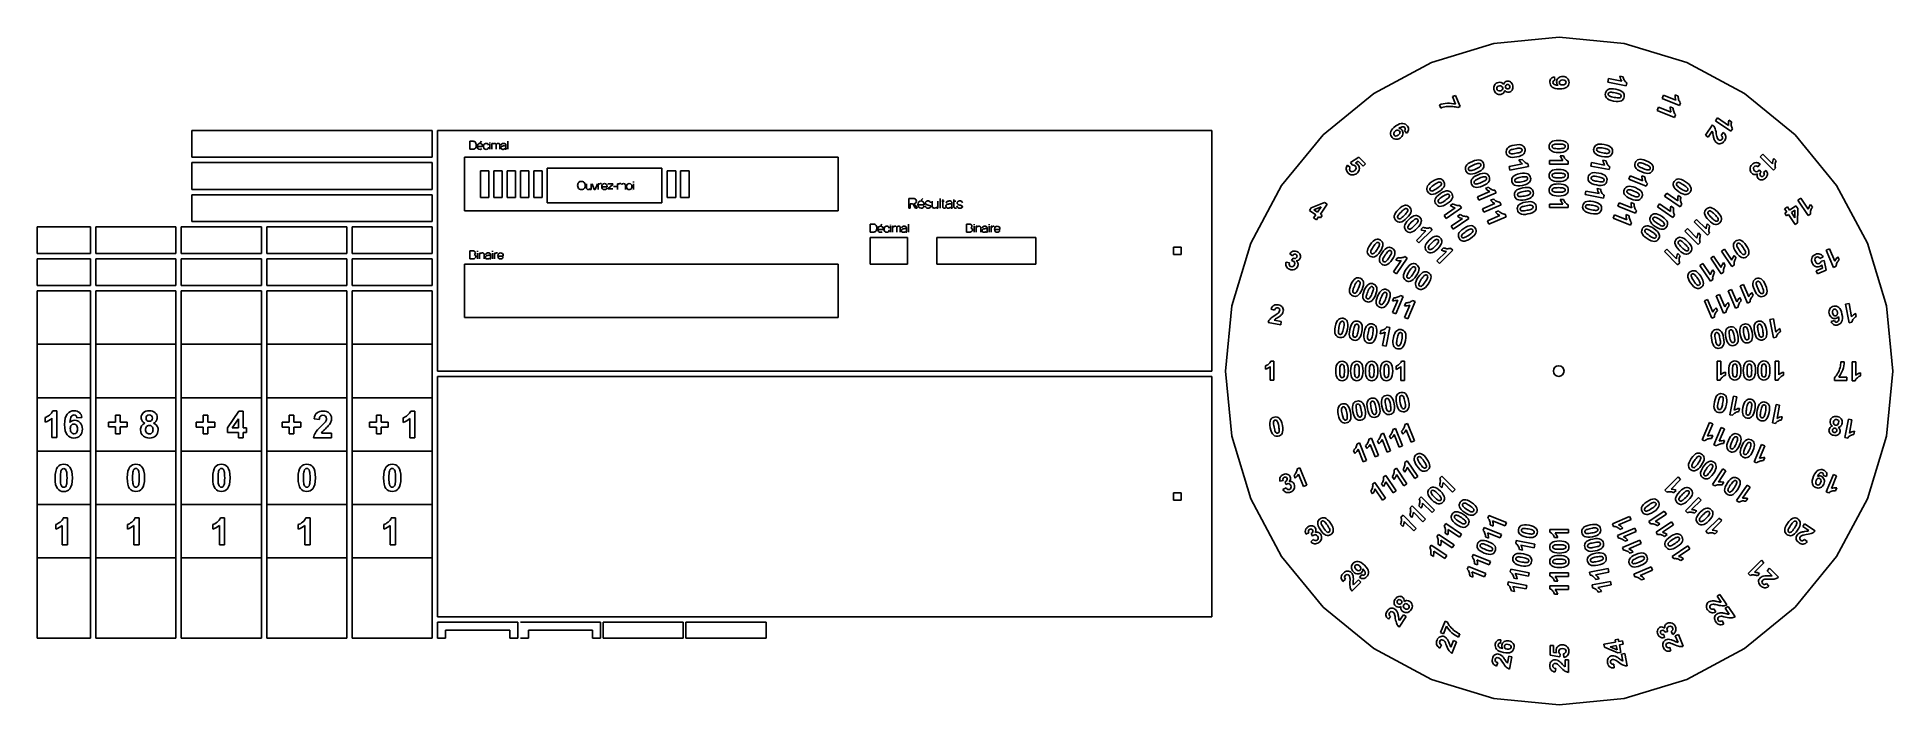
# Model space of a CAD drawing. Header units: millimetres. Extents: x -30 to 665, y 85 to 335.
import ezdxf

# ---------------------------------------------------------------- set-up
doc = ezdxf.new("R2010")
doc.units = ezdxf.units.MM
doc.layers.get('0').update_dxf_attribs({"lineweight": 25, "true_color": 0xffffff})
for name, color, linetype, lineweight, true_color in [('Découpe0', 5, 'Continuous', 25, 0x0000ff), ('Découpe1', 1, 'Continuous', 25, 0xff0000), ('Gravure1', 3, 'Continuous', 25, 0x00ff00)]:
    doc.layers.add(name, color=color, linetype=linetype, lineweight=lineweight, true_color=true_color)

msp = doc.modelspace()

# ---------------------------------------------------------------- linework, layer by layer
for p, q in [((540, 335), (515.61, 332.6)), ((564.39, 332.6), (540, 335)), ((515.61, 332.6), (492.16, 325.48)), ((587.84, 325.48), (564.39, 332.6)), ((492.16, 325.48), (470.55, 313.93)), ((609.45, 313.93), (587.84, 325.48)), ((470.55, 313.93), (451.61, 298.39)), ((628.39, 298.39), (609.45, 313.93)), ((28, 290), (28, 300)), ((28, 300), (118, 300)), ((118, 300), (118, 290)), ((120, 300), (410, 300)), ((120, 210), (120, 300)), ((410, 300), (410, 210)), ((451.61, 298.39), (436.07, 279.45)), ((643.93, 279.45), (628.39, 298.39)), ((118, 290), (28, 290)), ((28, 278), (28, 288)), ((28, 288), (118, 288)), ((118, 288), (118, 278)), ((118, 278), (28, 278)), ((436.07, 279.45), (424.52, 257.84)), ((655.48, 257.84), (643.93, 279.45)), ((28, 266), (28, 276)), ((28, 276), (118, 276)), ((118, 276), (118, 266)), ((118, 266), (28, 266)), ((-30, 264), (-10, 264)), ((-30, 254), (-30, 264)), ((-10, 264), (-10, 254)), ((22, 264), (-8, 264)), ((-8, 264), (-8, 254)), ((22, 254), (22, 264)), ((54, 264), (24, 264)), ((24, 264), (24, 254)), ((54, 254), (54, 264)), ((86, 264), (56, 264)), ((56, 264), (56, 254)), ((86, 254), (86, 264)), ((118, 264), (88, 264)), ((88, 264), (88, 254)), ((118, 254), (118, 264)), ((424.52, 257.84), (417.4, 234.39)), ((662.6, 234.39), (655.48, 257.84)), ((-10, 254), (-30, 254)), ((-30, 252), (-10, 252)), ((-30, 242), (-30, 252)), ((-10, 252), (-10, 242)), ((-8, 254), (22, 254)), ((22, 252), (-8, 252)), ((-8, 252), (-8, 242)), ((22, 242), (22, 252)), ((24, 254), (54, 254)), ((54, 252), (24, 252)), ((24, 252), (24, 242)), ((54, 242), (54, 252)), ((56, 254), (86, 254)), ((86, 252), (56, 252)), ((56, 252), (56, 242)), ((86, 242), (86, 252)), ((88, 254), (118, 254)), ((118, 252), (88, 252)), ((88, 252), (88, 242)), ((118, 242), (118, 252)), ((398.4, 256.4), (395.6, 256.4)), ((395.6, 256.4), (395.6, 253.6)), ((395.6, 253.6), (398.4, 253.6)), ((398.4, 253.6), (398.4, 256.4)), ((-10, 242), (-30, 242)), ((-30, 240), (-10, 240)), ((-30, 240), (-30, 110)), ((-10, 240), (-10, 110)), ((-8, 242), (22, 242)), ((-8, 240), (22, 240)), ((-8, 240), (-8, 110)), ((22, 240), (22, 110)), ((24, 242), (54, 242)), ((24, 240), (54, 240)), ((24, 240), (24, 110)), ((54, 240), (54, 110)), ((56, 242), (86, 242)), ((56, 240), (86, 240)), ((56, 240), (56, 110)), ((86, 240), (86, 110)), ((88, 242), (118, 242)), ((88, 240), (108, 240)), ((88, 240), (88, 110)), ((108, 240), (118, 240)), ((118, 240), (118, 110)), ((417.4, 234.39), (415, 210)), ((665, 210), (662.6, 234.39)), ((410, 210), (120, 210)), ((415, 210), (417.4, 185.61)), ((662.6, 185.61), (665, 210)), ((120, 208), (410, 208)), ((120, 118), (120, 208)), ((410, 208), (410, 118)), ((417.4, 185.61), (424.52, 162.16)), ((655.48, 162.16), (662.6, 185.61)), ((398.4, 164.4), (395.6, 164.4)), ((395.6, 164.4), (395.6, 161.6)), ((395.6, 161.6), (398.4, 161.6)), ((398.4, 161.6), (398.4, 164.4)), ((424.52, 162.16), (436.07, 140.55)), ((643.93, 140.55), (655.48, 162.16)), ((436.07, 140.55), (451.61, 121.61)), ((628.39, 121.61), (643.93, 140.55)), ((451.61, 121.61), (470.55, 106.07)), ((609.45, 106.07), (628.39, 121.61)), ((410, 118), (120, 118)), ((150, 116), (120, 116)), ((120, 116), (120, 110)), ((123, 113), (147, 113)), ((123, 110), (123, 113)), ((147, 113), (147, 110)), ((150, 116), (150, 110)), ((181, 116), (151, 116)), ((154, 113), (178, 113)), ((154, 110), (154, 113)), ((178, 113), (178, 110)), ((181, 110), (181, 116)), ((182, 110), (182, 116)), ((182, 116), (212, 116)), ((212, 116), (212, 110)), ((213, 110), (213, 116)), ((213, 116), (243, 116)), ((243, 116), (243, 110)), ((-10, 110), (-30, 110)), ((22, 110), (-8, 110)), ((54, 110), (24, 110)), ((86, 110), (56, 110)), ((118, 110), (88, 110)), ((120, 110), (123, 110)), ((147, 110), (150, 110)), ((151, 110), (154, 110)), ((178, 110), (181, 110)), ((212, 110), (182, 110)), ((243, 110), (213, 110)), ((470.55, 106.07), (492.16, 94.52)), ((587.84, 94.52), (609.45, 106.07)), ((492.16, 94.52), (515.61, 87.4)), ((564.39, 87.4), (587.84, 94.52)), ((515.61, 87.4), (540, 85)), ((540, 85), (564.39, 87.4))]:
    msp.add_line(p, q)
at = {"layer": 'Découpe0'}
for p, q in [((139.2, 285), (136, 285)), ((136, 285), (136, 275)), ((139.2, 275), (139.2, 285)), ((144.2, 285), (141, 285)), ((141, 285), (141, 275)), ((144.2, 275), (144.2, 285)), ((149.2, 285), (146, 285)), ((146, 285), (146, 275)), ((149.2, 275), (149.2, 285)), ((154.2, 285), (151, 285)), ((151, 285), (151, 275)), ((154.2, 275), (154.2, 285)), ((159.2, 285), (156, 285)), ((156, 285), (156, 275)), ((159.2, 275), (159.2, 285)), ((161, 286), (204, 286)), ((161, 273), (161, 286)), ((204, 286), (204, 273)), ((209.2, 285), (206, 285)), ((206, 285), (206, 275)), ((209.2, 275), (209.2, 285)), ((214.2, 285), (211, 285)), ((211, 285), (211, 275)), ((214.2, 275), (214.2, 285)), ((136, 275), (139.2, 275)), ((141, 275), (144.2, 275)), ((146, 275), (149.2, 275)), ((151, 275), (154.2, 275)), ((156, 275), (159.2, 275)), ((204, 273), (161, 273)), ((206, 275), (209.2, 275)), ((211, 275), (214.2, 275))]:
    msp.add_line(p, q, dxfattribs=at)
msp.add_circle((539.86, 209.99), 2, dxfattribs=at)
at = {"layer": 'Découpe1'}
for p, q in [((130, 290), (270, 290)), ((130, 270), (130, 290)), ((270, 290), (270, 270)), ((270, 270), (130, 270)), ((282, 260), (296, 260)), ((282, 250), (282, 260)), ((296, 260), (296, 250)), ((307, 260), (344, 260)), ((307, 250), (307, 260)), ((344, 260), (344, 250)), ((130, 250), (270, 250)), ((130, 230), (130, 250)), ((270, 250), (270, 230)), ((296, 250), (282, 250)), ((344, 250), (307, 250)), ((270, 230), (130, 230))]:
    msp.add_line(p, q, dxfattribs=at)
at = {"layer": 'Gravure1'}
for p, q in [((538.3, 320.14), (538.44, 318.84)), ((562.8, 320.39), (563.99, 320.16)), ((500.03, 312.71), (501.17, 313.2)), ((501.17, 313.2), (502.97, 308.98)), ((558.25, 318.14), (558.5, 319.46)), ((565.15, 316.8), (558.25, 318.14)), ((558.5, 319.46), (563.47, 318.49)), ((565.35, 317.87), (565.15, 316.8)), ((578.54, 312.06), (579.04, 313.31)), ((579.04, 313.31), (583.73, 311.41)), ((583.43, 313.4), (584.56, 312.94)), ((495.69, 308.45), (495.19, 309.64)), ((501.22, 309.91), (500.03, 312.71)), ((502.97, 308.98), (502.07, 308.6)), ((576.72, 307.57), (577.22, 308.81)), ((583.24, 304.93), (576.72, 307.57)), ((577.22, 308.81), (581.91, 306.91)), ((585.05, 309.43), (578.54, 312.06)), ((581.62, 308.9), (582.75, 308.45)), ((583.64, 305.94), (583.24, 304.93)), ((585.46, 310.44), (585.05, 309.43)), ((482.9, 299.02), (482.05, 300.01)), ((594.85, 298.25), (597.48, 302.15)), ((597.37, 299.76), (595.88, 297.55)), ((598.51, 303.67), (599.26, 304.78)), ((604.33, 299.74), (598.51, 303.67)), ((599.26, 304.78), (603.45, 301.95)), ((600.64, 298.21), (601.5, 299.25)), ((603.57, 303.96), (604.58, 303.28)), ((604.94, 300.64), (604.33, 299.74)), ((132, 293), (132, 296)), ((132, 296), (133.03, 296)), ((133.08, 293), (132, 293)), ((136.86, 293.99), (134.86, 293.99)), ((136.41, 296.02), (135.96, 295.44)), ((139.6, 295.22), (139.59, 293)), ((139.6, 295.52), (139.6, 295.72)), ((140.34, 293), (140.34, 295.17)), ((140.34, 295.17), (140.66, 295.17)), ((140.66, 295.17), (140.66, 294.87)), ((141.94, 294.84), (141.92, 293.01)), ((143.28, 294.49), (143.28, 293)), ((145.7, 293), (145.32, 293)), ((145.59, 294.4), (145.59, 293.91)), ((146.33, 296), (146.33, 293)), ((595.88, 297.55), (594.85, 298.25)), ((460.74, 287.1), (461.78, 286.25)), ((461.89, 288.01), (464.95, 290.1)), ((462.54, 287.13), (461.89, 288.01)), ((464.78, 288.5), (463.79, 287.8)), ((466.57, 286.71), (464.78, 288.5)), ((464.95, 290.1), (467.46, 287.59)), ((467.46, 287.59), (466.57, 286.71)), ((521.34, 286.54), (526.3, 287.5)), ((521.59, 285.22), (521.34, 286.54)), ((528.49, 286.56), (521.59, 285.22)), ((524.97, 289.01), (526.17, 289.24)), ((528.28, 287.63), (528.49, 286.56)), ((536.39, 287.48), (536.39, 288.82)), ((536.39, 288.82), (541.45, 288.82)), ((543.42, 287.48), (536.39, 287.48)), ((540.43, 290.56), (541.65, 290.56)), ((543.42, 288.57), (543.42, 287.48)), ((551.84, 286.72), (552.09, 288.04)), ((558.74, 285.38), (551.84, 286.72)), ((552.09, 288.04), (557.06, 287.07)), ((556.39, 288.97), (557.58, 288.74)), ((558.94, 286.45), (558.74, 285.38)), ((615.27, 287.5), (614.46, 286.47)), ((614.97, 285.37), (615.63, 284.49)), ((615.34, 290.2), (616.28, 291.15)), ((620.31, 285.23), (615.34, 290.2)), ((616.28, 291.15), (619.86, 287.57)), ((616.54, 284.34), (617.56, 285.07)), ((621.08, 286), (620.31, 285.23)), ((620.37, 289.52), (621.23, 288.66)), ((175.74, 278.77), (175.74, 280.12)), ((177.17, 277.95), (177.17, 278.27)), ((177.5, 280.12), (177.5, 277.95)), ((178.68, 277.95), (177.86, 280.12)), ((179.85, 280.12), (179.03, 277.95)), ((180.17, 277.95), (180.17, 280.12)), ((180.17, 280.12), (180.5, 280.12)), ((180.5, 280.12), (180.5, 279.79)), ((183.45, 278.94), (181.42, 278.96)), ((185.56, 279.88), (183.78, 278.25)), ((183.79, 280.12), (185.56, 280.12)), ((184.63, 278.26), (185.63, 278.26)), ((185.56, 280.12), (185.56, 279.88)), ((186.98, 279.03), (185.85, 279.03)), ((187.39, 277.95), (187.39, 280.12)), ((187.39, 280.12), (187.72, 280.12)), ((187.72, 280.12), (187.72, 279.82)), ((190.34, 279.44), (190.34, 277.95)), ((193.4, 280.95), (193.4, 280.52)), ((193.4, 280.12), (193.4, 277.95)), ((512.43, 278.36), (513.55, 278.84)), ((554.31, 278.29), (555.51, 278.06)), ((566.11, 281.79), (566.62, 283.04)), ((572.63, 279.16), (566.11, 281.79)), ((566.62, 283.04), (571.31, 281.14)), ((571.01, 283.13), (572.14, 282.67)), ((573.04, 280.17), (572.63, 279.16)), ((177.5, 277.95), (177.17, 277.95)), ((179.03, 277.95), (178.68, 277.95)), ((192.8, 277.58), (192.8, 277.58)), ((296.43, 271.02), (296.43, 274.59)), ((296.43, 274.59), (298.02, 274.59)), ((297.45, 272.61), (296.91, 272.61)), ((296.91, 272.61), (296.91, 271.02)), ((298.99, 271.02), (298.51, 271.76)), ((298.96, 271.99), (299.58, 271.02)), ((302.21, 272.2), (299.83, 272.18)), ((301.67, 274.61), (301.14, 273.93)), ((305.23, 272), (305.23, 273.61)), ((306.94, 271.02), (306.94, 271.4)), ((307.33, 273.61), (307.33, 271.02)), ((308.22, 274.59), (308.22, 271.02)), ((308.88, 273.61), (309.76, 273.61)), ((309.2, 273.61), (309.2, 274.25)), ((309.2, 271.78), (309.2, 273.61)), ((312.6, 272.69), (312.6, 272.1)), ((313.04, 273.61), (314.01, 273.61)), ((313.36, 273.61), (313.36, 274.25)), ((313.36, 271.78), (313.36, 273.61)), ((446.48, 270.11), (447.14, 271.09)), ((447.14, 271.09), (452.14, 273.07)), ((450.86, 271.47), (448.18, 270.39)), ((449.52, 269.49), (450.86, 271.47)), ((453.08, 272.44), (450.6, 268.76)), ((452.14, 273.07), (453.08, 272.44)), ((496.89, 268.25), (501.08, 271.08)), ((503.46, 271.07), (497.64, 267.14)), ((499.26, 271.95), (500.27, 272.63)), ((502.85, 271.97), (503.46, 271.07)), ((509.38, 275.19), (514.04, 277.16)), ((509.91, 273.95), (509.38, 275.19)), ((516.38, 276.7), (509.91, 273.95)), ((511.28, 270.72), (515.93, 272.7)), ((518.27, 272.23), (511.8, 269.49)), ((514.32, 273.9), (515.44, 274.37)), ((515.95, 277.7), (516.38, 276.7)), ((517.85, 273.24), (518.27, 272.23)), ((536.39, 271.17), (536.39, 272.51)), ((536.39, 272.51), (541.45, 272.51)), ((543.42, 271.17), (536.39, 271.17)), ((540.43, 274.25), (541.65, 274.25)), ((543.42, 272.26), (543.42, 271.17)), ((549.76, 276.05), (550.02, 277.36)), ((556.66, 274.71), (549.76, 276.05)), ((550.02, 277.36), (554.98, 276.4)), ((556.87, 275.77), (556.66, 274.71)), ((562.04, 271.71), (562.54, 272.95)), ((568.56, 269.08), (562.04, 271.71)), ((562.54, 272.95), (567.23, 271.06)), ((566.94, 273.05), (568.07, 272.59)), ((576.82, 271.42), (577.57, 272.53)), ((582.65, 267.49), (576.82, 271.42)), ((577.57, 272.53), (581.76, 269.7)), ((579.53, 275.44), (580.28, 276.55)), ((585.36, 271.51), (579.53, 275.44)), ((580.28, 276.55), (584.47, 273.73)), ((581.89, 271.71), (582.9, 271.03)), ((584.6, 275.73), (585.61, 275.05)), ((585.97, 272.41), (585.36, 271.51)), ((624.47, 270.7), (625.55, 271.43)), ((625.55, 271.43), (626.34, 270.26)), ((626.34, 270.26), (628.71, 271.86)), ((628.71, 271.86), (629.37, 270.89)), ((629.39, 274.02), (630.5, 274.77)), ((633.32, 268.19), (629.39, 274.02)), ((630.5, 274.77), (633.33, 270.58)), ((634.2, 272.39), (634.88, 271.38)), ((282, 262), (282, 265)), ((282, 265), (283.03, 265)), ((286.41, 265.02), (285.96, 264.44)), ((289.6, 264.22), (289.59, 262)), ((289.6, 264.52), (289.6, 264.72)), ((290.34, 262), (290.34, 264.17)), ((290.34, 264.17), (290.66, 264.17)), ((290.66, 264.17), (290.66, 263.87)), ((296.33, 265), (296.33, 262)), ((296.91, 271.02), (296.43, 271.02)), ((299.58, 271.02), (298.99, 271.02)), ((307.33, 271.02), (306.94, 271.02)), ((312.74, 271.02), (312.28, 271.02)), ((318, 262), (318, 265)), ((318, 265), (319.13, 265)), ((320.95, 265), (320.95, 264.58)), ((320.95, 264.17), (320.95, 262)), ((321.69, 262), (321.69, 264.17)), ((321.69, 264.17), (322.03, 264.17)), ((322.03, 264.17), (322.03, 263.86)), ((326.54, 265), (326.54, 264.58)), ((326.54, 264.17), (326.54, 262)), ((327.28, 262), (327.28, 264.17)), ((327.28, 264.17), (327.61, 264.17)), ((327.61, 264.17), (327.61, 263.84)), ((448.86, 268.51), (446.48, 270.11)), ((448.07, 267.34), (448.86, 268.51)), ((449.15, 266.62), (448.07, 267.34)), ((448.18, 270.39), (449.52, 269.49)), ((449.94, 267.78), (449.15, 266.62)), ((450.66, 267.3), (449.94, 267.78)), ((450.6, 268.76), (451.32, 268.28)), ((451.32, 268.28), (450.66, 267.3)), ((497.64, 267.14), (496.89, 268.25)), ((499.6, 264.23), (503.79, 267.06)), ((500.35, 263.12), (499.6, 264.23)), ((506.17, 267.05), (500.35, 263.12)), ((501.98, 267.93), (502.99, 268.61)), ((505.57, 267.95), (506.17, 267.05)), ((511.8, 269.49), (511.28, 270.72)), ((513.17, 266.26), (517.83, 268.23)), ((513.7, 265.02), (513.17, 266.26)), ((520.17, 267.77), (513.7, 265.02)), ((516.22, 269.43), (517.34, 269.91)), ((519.74, 268.77), (520.17, 267.77)), ((560.22, 267.21), (560.73, 268.46)), ((566.74, 264.58), (560.22, 267.21)), ((560.73, 268.46), (565.42, 266.56)), ((565.12, 268.55), (566.25, 268.09)), ((567.15, 265.59), (566.74, 264.58)), ((568.97, 270.09), (568.56, 269.08)), ((583.25, 268.39), (582.65, 267.49)), ((590.54, 265.8), (591.48, 266.75)), ((595.51, 260.83), (590.54, 265.8)), ((591.48, 266.75), (595.06, 263.17)), ((595.57, 265.12), (596.43, 264.26)), ((625.26, 269.53), (624.47, 270.7)), ((624.54, 269.05), (625.26, 269.53)), ((625.2, 268.07), (624.54, 269.05)), ((625.92, 268.55), (625.2, 268.07)), ((628.4, 264.87), (625.92, 268.55)), ((628.33, 270.18), (626.99, 269.28)), ((626.99, 269.28), (628.33, 267.3)), ((628.33, 267.3), (628.33, 270.18)), ((629.34, 265.5), (628.4, 264.87)), ((629.37, 270.89), (629.34, 265.5)), ((634.22, 268.8), (633.32, 268.19)), ((283.08, 262), (282, 262)), ((286.86, 262.99), (284.86, 262.99)), ((291.94, 263.84), (291.92, 262.01)), ((293.28, 263.49), (293.28, 262)), ((295.7, 262), (295.32, 262)), ((295.59, 263.4), (295.59, 262.91)), ((319.14, 262), (318, 262)), ((323.46, 263.34), (323.46, 262)), ((325.9, 262), (325.52, 262)), ((325.78, 263.4), (325.78, 262.91)), ((330.56, 262.99), (328.56, 262.98)), ((486.54, 258.89), (490.11, 262.47)), ((487.49, 257.94), (486.54, 258.89)), ((492.46, 262.91), (487.49, 257.94)), ((488.17, 262.97), (489.03, 263.84)), ((491.69, 263.68), (492.46, 262.91)), ((587.11, 262.37), (588.05, 263.32)), ((592.08, 257.4), (587.11, 262.37)), ((588.05, 263.32), (591.63, 259.74)), ((592.85, 258.17), (592.08, 257.4)), ((592.14, 261.69), (593, 260.83)), ((596.28, 261.6), (595.51, 260.83)), ((132, 252), (132, 255)), ((132, 255), (133.13, 255)), ((133.14, 252), (132, 252)), ((134.95, 255), (134.95, 254.58)), ((134.95, 254.17), (134.95, 252)), ((135.69, 252), (135.69, 254.17)), ((135.69, 254.17), (136.03, 254.17)), ((136.03, 254.17), (136.03, 253.86)), ((137.46, 253.34), (137.46, 252)), ((139.9, 252), (139.52, 252)), ((139.78, 253.4), (139.78, 252.91)), ((140.54, 255), (140.54, 254.58)), ((140.54, 254.17), (140.54, 252)), ((141.28, 252), (141.28, 254.17)), ((141.28, 254.17), (141.61, 254.17)), ((141.61, 254.17), (141.61, 253.84)), ((144.56, 252.99), (142.56, 252.98)), ((437.73, 250.8), (438.98, 250.44)), ((440.18, 253.16), (439.13, 253.84)), ((439.82, 251.32), (440.39, 252.27)), ((478.03, 247.16), (480.86, 251.35)), ((478.85, 251.47), (479.54, 252.48)), ((483.08, 252.23), (479.15, 246.41)), ((482.17, 252.84), (483.08, 252.23)), ((494.23, 251.2), (497.8, 254.78)), ((495.18, 250.25), (494.23, 251.2)), ((500.15, 255.22), (495.18, 250.25)), ((495.86, 255.28), (496.72, 256.15)), ((499.38, 255.99), (500.15, 255.22)), ((579.42, 254.68), (580.37, 255.63)), ((584.39, 249.71), (579.42, 254.68)), ((580.37, 255.63), (583.94, 252.05)), ((585.16, 250.48), (584.39, 249.71)), ((584.45, 254), (585.31, 253.14)), ((592.74, 249.47), (593.85, 250.22)), ((593.85, 250.22), (596.68, 246.03)), ((596.76, 252.19), (597.87, 252.94)), ((600.69, 246.36), (596.76, 252.19)), ((597.87, 252.94), (600.7, 248.75)), ((600.78, 254.9), (601.89, 255.65)), ((604.71, 249.07), (600.78, 254.9)), ((601.57, 250.56), (602.25, 249.55)), ((601.89, 255.65), (604.72, 251.46)), ((605.59, 253.27), (606.27, 252.26)), ((638.85, 252.8), (637.67, 252.15)), ((638.21, 251.11), (639.27, 251.39)), ((639.27, 251.39), (640.06, 247.77)), ((640.01, 255.24), (641.24, 255.77)), ((642.75, 248.77), (640.01, 255.24)), ((641.24, 255.77), (643.22, 251.11)), ((644.42, 252.73), (644.89, 251.61)), ((479.15, 246.41), (478.03, 247.16)), ((596.67, 243.65), (592.74, 249.47)), ((597.57, 244.26), (596.67, 243.65)), ((597.55, 247.85), (598.23, 246.84)), ((601.59, 246.97), (600.69, 246.36)), ((605.61, 249.68), (604.71, 249.07)), ((636.31, 247.54), (638.64, 248.52)), ((636.8, 246.38), (636.31, 247.54)), ((640.06, 247.77), (636.8, 246.38)), ((638.64, 248.52), (638.36, 249.7)), ((643.76, 249.2), (642.75, 248.77)), ((477.6, 236.32), (478.07, 237.44)), ((477.61, 231.92), (479.59, 236.58)), ((481.6, 237.87), (478.85, 231.4)), ((480.59, 238.3), (481.6, 237.87)), ((485.06, 236.4), (486.06, 235.97)), ((594.39, 236.21), (595.63, 236.73)), ((595.63, 236.73), (597.6, 232.08)), ((598.86, 238.1), (600.09, 238.63)), ((601.6, 231.63), (598.86, 238.1)), ((600.09, 238.63), (602.07, 233.97)), ((603.32, 240), (604.56, 240.52)), ((606.07, 233.53), (603.32, 240)), ((604.56, 240.52), (606.53, 235.87)), ((607.73, 237.48), (608.21, 236.36)), ((607.79, 241.89), (609.02, 242.42)), ((610.53, 235.42), (607.79, 241.89)), ((609.02, 242.42), (611, 237.76)), ((612.2, 239.38), (612.67, 238.26)), ((433.45, 232.74), (432.13, 233.14)), ((478.85, 231.4), (477.61, 231.92)), ((482.06, 234.42), (482.54, 235.55)), ((482.08, 230.03), (484.05, 234.68)), ((483.31, 229.5), (482.08, 230.03)), ((486.06, 235.97), (483.31, 229.5)), ((597.14, 229.74), (594.39, 236.21)), ((598.14, 230.16), (597.14, 229.74)), ((598.8, 233.69), (599.28, 232.57)), ((602.6, 232.06), (601.6, 231.63)), ((603.27, 235.59), (603.74, 234.47)), ((607.07, 233.95), (606.07, 233.53)), ((611.53, 235.85), (610.53, 235.42)), ((618.92, 229.31), (620.24, 229.57)), ((620.24, 229.57), (621.21, 224.6)), ((647.26, 234.99), (648.58, 235.25)), ((648.6, 228.09), (647.26, 234.99)), ((648.58, 235.25), (649.54, 230.28)), ((651.05, 231.61), (651.28, 230.42)), ((435.72, 227.29), (431.01, 228.2)), ((433.3, 229.06), (435.96, 228.54)), ((435.96, 228.54), (435.72, 227.29)), ((472.96, 223.92), (473.2, 225.14)), ((473.91, 219.54), (474.9, 224.6)), ((476.62, 226.31), (475.26, 219.27)), ((475.53, 226.53), (476.62, 226.31)), ((620.27, 222.41), (618.92, 229.31)), ((621.33, 222.62), (620.27, 222.41)), ((622.71, 225.93), (622.95, 224.74)), ((641.84, 228.55), (643.09, 228.94)), ((649.67, 228.3), (648.6, 228.09)), ((-30, 220), (-10, 220)), ((22, 220), (-8, 220)), ((54, 220), (24, 220)), ((86, 220), (56, 220)), ((118, 220), (88, 220)), ((475.26, 219.27), (473.91, 219.54)), ((430, 210.66), (430, 211.9)), ((431.77, 206.54), (431.77, 211.69)), ((432.03, 213.71), (433.14, 213.71)), ((433.14, 213.71), (433.14, 206.54)), ((478.95, 210.6), (478.95, 211.85)), ((480.72, 206.48), (480.72, 211.64)), ((480.98, 213.65), (482.09, 213.65)), ((482.09, 213.65), (482.09, 206.48)), ((599.21, 213.64), (600.56, 213.64)), ((599.21, 206.61), (599.21, 213.64)), ((600.56, 213.64), (600.56, 208.58)), ((602.29, 209.6), (602.29, 208.38)), ((620.96, 213.64), (622.3, 213.64)), ((620.96, 206.61), (620.96, 213.64)), ((622.3, 213.64), (622.3, 208.58)), ((624.04, 209.6), (624.04, 208.38)), ((645.51, 213.39), (646.81, 213.39)), ((649.75, 213.39), (651.09, 213.39)), ((649.75, 206.36), (649.75, 213.39)), ((651.09, 213.39), (651.09, 208.33)), ((652.83, 209.35), (652.83, 208.13)), ((433.14, 206.54), (431.77, 206.54)), ((482.09, 206.48), (480.72, 206.48)), ((600.3, 206.61), (599.21, 206.61)), ((622.05, 206.61), (620.96, 206.61)), ((643.16, 206.49), (643.16, 207.46)), ((647.75, 206.49), (643.16, 206.49)), ((644.7, 207.73), (647.75, 207.73)), ((647.75, 207.73), (647.75, 206.49)), ((650.84, 206.36), (649.75, 206.36)), ((-30, 200), (-10, 200)), ((-24.13, 195.11), (-22.57, 195.11)), ((-22.57, 195.11), (-22.57, 185.06)), ((-8, 200), (22, 200)), ((24, 200), (54, 200)), ((41.26, 188.67), (45.6, 195.02)), ((45.6, 195.02), (47.21, 195.02)), ((47.21, 195.02), (47.21, 188.68)), ((56, 200), (86, 200)), ((88, 200), (118, 200)), ((109.92, 195.02), (111.48, 195.02)), ((111.48, 195.02), (111.48, 184.98)), ((603.91, 193.65), (605.25, 200.55)), ((605.25, 200.55), (606.57, 200.3)), ((606.57, 200.3), (605.6, 195.33)), ((607.5, 196), (607.26, 194.81)), ((619.92, 190.54), (621.26, 197.44)), ((621.26, 197.44), (622.58, 197.19)), ((622.58, 197.19), (621.61, 192.22)), ((-26.97, 190.83), (-26.97, 192.57)), ((-24.49, 185.06), (-24.49, 192.29)), ((-13.22, 192.62), (-15.07, 192.41)), ((-3.3, 189.11), (-3.3, 190.9)), ((-3.3, 190.9), (-0.68, 190.9)), ((-0.68, 189.11), (-3.3, 189.11)), ((-0.68, 190.9), (-0.68, 193.5)), ((-0.68, 193.5), (1.07, 193.5)), ((-0.68, 186.51), (-0.68, 189.11)), ((1.07, 193.5), (1.07, 190.9)), ((1.07, 190.9), (3.69, 190.9)), ((3.69, 189.11), (1.07, 189.11)), ((1.07, 189.11), (1.07, 186.51)), ((3.69, 190.9), (3.69, 189.11)), ((29.55, 189.02), (29.55, 190.81)), ((29.55, 190.81), (32.17, 190.81)), ((32.17, 189.02), (29.55, 189.02)), ((32.17, 190.81), (32.17, 193.41)), ((32.17, 193.41), (33.91, 193.41)), ((32.17, 186.42), (32.17, 189.02)), ((33.91, 193.41), (33.91, 190.81)), ((33.91, 190.81), (36.54, 190.81)), ((36.54, 189.02), (33.91, 189.02)), ((33.91, 189.02), (33.91, 186.42)), ((36.54, 190.81), (36.54, 189.02)), ((41.26, 186.99), (41.26, 188.67)), ((45.36, 192.09), (43.06, 188.68)), ((43.06, 188.68), (45.36, 188.68)), ((45.36, 188.68), (45.36, 192.09)), ((47.21, 188.68), (48.45, 188.68)), ((48.45, 188.68), (48.45, 186.99)), ((61.74, 189.02), (61.74, 190.81)), ((61.74, 190.81), (64.36, 190.81)), ((64.36, 189.02), (61.74, 189.02)), ((64.36, 190.81), (64.36, 193.41)), ((64.36, 193.41), (66.1, 193.41)), ((64.36, 186.42), (64.36, 189.02)), ((66.1, 193.41), (66.1, 190.81)), ((66.1, 190.81), (68.73, 190.81)), ((68.73, 189.02), (66.1, 189.02)), ((66.1, 189.02), (66.1, 186.42)), ((68.73, 190.81), (68.73, 189.02)), ((75.68, 191.87), (73.77, 192.06)), ((94.52, 189.02), (94.52, 190.81)), ((94.52, 190.81), (97.14, 190.81)), ((97.14, 189.02), (94.52, 189.02)), ((97.14, 190.81), (97.14, 193.41)), ((97.14, 193.41), (98.89, 193.41)), ((97.14, 186.42), (97.14, 189.02)), ((98.89, 193.41), (98.89, 190.81)), ((98.89, 190.81), (101.51, 190.81)), ((101.51, 189.02), (98.89, 189.02)), ((98.89, 189.02), (98.89, 186.42)), ((101.51, 190.81), (101.51, 189.02)), ((107.08, 190.75), (107.08, 192.49)), ((109.56, 184.98), (109.56, 192.2)), ((477.69, 188.09), (478.7, 188.5)), ((478.7, 188.5), (481.33, 181.98)), ((482.19, 189.91), (483.2, 190.32)), ((484.58, 183.3), (482.69, 187.99)), ((483.2, 190.32), (485.83, 183.8)), ((593.53, 184.28), (596.28, 190.75)), ((597.51, 190.23), (595.54, 185.57)), ((596.28, 190.75), (597.51, 190.23)), ((598, 182.39), (600.74, 188.86)), ((601.98, 188.33), (600, 183.68)), ((600.74, 188.86), (601.98, 188.33)), ((604.98, 193.45), (603.91, 193.65)), ((620.99, 190.33), (619.92, 190.54)), ((623.51, 192.89), (623.28, 191.69)), ((647, 185.1), (648.34, 192)), ((648.34, 192), (649.66, 191.75)), ((649.66, 191.75), (648.7, 186.78)), ((-22.57, 185.06), (-24.49, 185.06)), ((1.07, 186.51), (-0.68, 186.51)), ((33.91, 186.42), (32.17, 186.42)), ((45.36, 186.99), (41.26, 186.99)), ((45.36, 184.98), (45.36, 186.99)), ((47.21, 184.98), (45.36, 184.98)), ((48.45, 186.99), (47.21, 186.99)), ((47.21, 186.99), (47.21, 184.98)), ((66.1, 186.42), (64.36, 186.42)), ((80.26, 184.98), (73.54, 184.98)), ((76.46, 186.76), (80.26, 186.76)), ((80.26, 186.76), (80.26, 184.98)), ((98.89, 186.42), (97.14, 186.42)), ((111.48, 184.98), (109.56, 184.98)), ((464.2, 182.64), (465.21, 183.05)), ((466.6, 176.03), (464.7, 180.72)), ((465.21, 183.05), (467.84, 176.53)), ((467.97, 180.94), (467.52, 182.07)), ((468.69, 184.46), (469.7, 184.87)), ((471.09, 177.85), (469.2, 182.54)), ((469.7, 184.87), (472.34, 178.35)), ((472.47, 182.76), (472.01, 183.89)), ((473.19, 186.28), (474.2, 186.68)), ((475.59, 179.66), (473.7, 184.35)), ((474.2, 186.68), (476.83, 180.17)), ((476.97, 184.58), (476.51, 185.71)), ((480.09, 181.48), (478.19, 186.17)), ((481.33, 181.98), (480.09, 181.48)), ((481.46, 186.39), (481.01, 187.52)), ((485.83, 183.8), (484.58, 183.3)), ((594.54, 183.85), (593.53, 184.28)), ((597.53, 185.83), (597.06, 184.71)), ((599, 181.96), (598, 182.39)), ((602, 183.94), (601.52, 182.81)), ((613.01, 176.01), (615.76, 182.48)), ((616.99, 181.96), (615.02, 177.3)), ((615.76, 182.48), (616.99, 181.96)), ((648.07, 184.9), (647, 185.1)), ((650.59, 187.45), (650.36, 186.26)), ((-30, 180), (-10, 180)), ((-8, 180), (22, 180)), ((24, 180), (54, 180)), ((56, 180), (86, 180)), ((88, 180), (118, 180)), ((441.9, 173.35), (442.91, 173.76)), ((442.91, 173.76), (445.54, 167.25)), ((463.47, 179.13), (463.02, 180.26)), ((467.84, 176.53), (466.6, 176.03)), ((472.34, 178.35), (471.09, 177.85)), ((476.83, 180.17), (475.59, 179.66)), ((482.2, 175.74), (483.1, 176.35)), ((485.92, 169.77), (483.09, 173.96)), ((483.1, 176.35), (487.03, 170.52)), ((614.01, 175.59), (613.01, 176.01)), ((617.01, 177.56), (616.54, 176.44)), ((436.64, 169.03), (435.41, 168.76)), ((437.69, 167.48), (437.41, 168.55)), ((441.17, 169.84), (440.72, 170.97)), ((444.29, 166.74), (442.4, 171.43)), ((445.54, 167.25), (444.29, 166.74)), ((470.13, 167.6), (471.04, 168.21)), ((471.04, 168.21), (474.97, 162.38)), ((474.18, 166.72), (473.5, 167.73)), ((474.15, 170.31), (475.06, 170.92)), ((477.87, 164.35), (475.05, 168.54)), ((475.06, 170.92), (478.99, 165.1)), ((478.2, 169.44), (477.52, 170.45)), ((478.18, 173.03), (479.08, 173.64)), ((481.9, 167.06), (479.07, 171.25)), ((479.08, 173.64), (483.01, 167.81)), ((482.22, 172.15), (481.54, 173.16)), ((483.01, 167.81), (481.9, 167.06)), ((487.03, 170.52), (485.92, 169.77)), ((496.02, 166.31), (495.16, 167.17)), ((495.31, 169.83), (496.08, 170.6)), ((496.08, 170.6), (501.05, 165.63)), ((500.11, 164.68), (496.53, 168.26)), ((579.59, 165.37), (584.56, 170.34)), ((585.51, 169.39), (581.93, 165.81)), ((584.56, 170.34), (585.51, 169.39)), ((597.43, 167.56), (601.36, 173.39)), ((598.33, 166.95), (597.43, 167.56)), ((602.47, 172.64), (599.65, 168.44)), ((601.65, 168.32), (600.97, 167.31)), ((601.36, 173.39), (602.47, 172.64)), ((606.45, 161.48), (610.38, 167.31)), ((610.38, 167.31), (611.49, 166.56)), ((640.2, 170.53), (638.95, 170.9)), ((639.96, 164.75), (642.7, 171.22)), ((643.94, 170.7), (641.96, 166.04)), ((642.7, 171.22), (643.94, 170.7)), ((-30, 160), (-10, 160)), ((-8, 160), (22, 160)), ((24, 160), (54, 160)), ((56, 160), (86, 160)), ((88, 160), (118, 160)), ((436.57, 165.63), (437.72, 166.26)), ((470.16, 164.01), (469.48, 165.02)), ((473.85, 161.63), (471.03, 165.83)), ((474.97, 162.38), (473.85, 161.63)), ((478.99, 165.1), (477.87, 164.35)), ((487.63, 162.14), (488.4, 162.91)), ((488.4, 162.91), (493.37, 157.94)), ((492.42, 156.99), (488.84, 160.57)), ((501.05, 165.63), (500.11, 164.68)), ((580.36, 164.6), (579.59, 165.37)), ((583.88, 165.31), (583.02, 164.45)), ((587.28, 157.68), (592.25, 162.65)), ((593.2, 161.7), (589.62, 158.12)), ((592.25, 162.65), (593.2, 161.7)), ((607.35, 160.87), (606.45, 161.48)), ((611.49, 166.56), (608.66, 162.36)), ((610.67, 162.24), (609.99, 161.23)), ((640.96, 164.33), (639.96, 164.75)), ((643.95, 166.3), (643.48, 165.18)), ((-20.21, 155.02), (-18.65, 155.02)), ((-18.65, 155.02), (-18.65, 144.98)), ((6.64, 155.02), (8.2, 155.02)), ((8.2, 155.02), (8.2, 144.98)), ((38.64, 155.02), (40.2, 155.02)), ((40.2, 155.02), (40.2, 144.98)), ((70.64, 155.02), (72.2, 155.02)), ((72.2, 155.02), (72.2, 144.98)), ((102.64, 155.02), (104.2, 155.02)), ((104.2, 155.02), (104.2, 144.98)), ((480.77, 155.28), (481.54, 156.05)), ((481.54, 156.05), (486.51, 151.08)), ((485.56, 150.13), (481.98, 153.71)), ((484.9, 155.19), (484.04, 156.06)), ((484.2, 158.71), (484.97, 159.48)), ((484.97, 159.48), (489.94, 154.51)), ((488.99, 153.56), (485.41, 157.14)), ((488.33, 158.62), (487.47, 159.48)), ((489.94, 154.51), (488.99, 153.56)), ((493.37, 157.94), (492.42, 156.99)), ((513.32, 154.91), (513.73, 155.92)), ((513.73, 155.92), (520.24, 153.29)), ((519.74, 152.04), (515.05, 153.94)), ((520.24, 153.29), (519.74, 152.04)), ((559.94, 152.84), (566.41, 155.58)), ((566.93, 154.35), (562.28, 152.37)), ((566.41, 155.58), (566.93, 154.35)), ((573.58, 153.64), (579.4, 157.57)), ((574.19, 152.73), (573.58, 153.64)), ((580.16, 156.45), (575.96, 153.63)), ((576.29, 149.61), (582.12, 153.54)), ((579.4, 157.57), (580.16, 156.45)), ((582.12, 153.54), (582.87, 152.43)), ((588.05, 156.91), (587.28, 157.68)), ((591.57, 157.62), (590.71, 156.76)), ((594.97, 149.99), (599.94, 154.96)), ((600.89, 154.01), (597.31, 150.43)), ((599.94, 154.96), (600.89, 154.01)), ((-23.05, 150.75), (-23.05, 152.49)), ((-20.57, 144.98), (-20.57, 152.21)), ((3.8, 150.75), (3.8, 152.49)), ((6.28, 144.98), (6.28, 152.2)), ((35.8, 150.75), (35.8, 152.49)), ((38.28, 144.98), (38.28, 152.2)), ((67.8, 150.75), (67.8, 152.49)), ((70.28, 144.98), (70.28, 152.2)), ((99.8, 150.75), (99.8, 152.49)), ((102.28, 144.98), (102.28, 152.2)), ((446.32, 149.43), (445.18, 148.91)), ((446.96, 146.09), (447.95, 146.94)), ((447.67, 148.13), (447.18, 149.12)), ((481.47, 151.76), (480.61, 152.63)), ((486.51, 151.08), (485.56, 150.13)), ((494.24, 147.92), (494.85, 148.82)), ((494.85, 148.82), (500.68, 144.89)), ((499.93, 143.78), (495.73, 146.61)), ((496.95, 151.94), (497.56, 152.85)), ((498.32, 148.62), (497.31, 149.3)), ((497.56, 152.85), (503.39, 148.91)), ((502.64, 147.8), (498.45, 150.63)), ((503.39, 148.91), (502.64, 147.8)), ((511.5, 150.41), (511.91, 151.42)), ((511.91, 151.42), (518.43, 148.79)), ((513.53, 147.45), (512.4, 147.91)), ((517.92, 147.55), (513.23, 149.44)), ((515.35, 151.95), (514.22, 152.41)), ((518.43, 148.79), (517.92, 147.55)), ((523.76, 145.44), (523.97, 146.5)), ((523.97, 146.5), (530.87, 145.16)), ((536.51, 149.63), (536.51, 150.71)), ((536.51, 150.71), (543.54, 150.71)), ((539.5, 147.64), (538.28, 147.64)), ((543.54, 149.37), (538.48, 149.37)), ((543.54, 150.71), (543.54, 149.37)), ((560.36, 151.84), (559.94, 152.84)), ((561.83, 148.37), (568.3, 151.12)), ((562.26, 147.37), (561.83, 148.37)), ((563.89, 151.18), (562.77, 150.7)), ((563.73, 143.91), (570.2, 146.66)), ((568.83, 149.88), (564.17, 147.91)), ((565.78, 146.71), (564.66, 146.24)), ((568.3, 151.12), (568.83, 149.88)), ((570.2, 146.66), (570.72, 145.42)), ((576.9, 148.71), (576.29, 149.61)), ((577.78, 152.76), (576.77, 152.08)), ((582.87, 152.43), (578.68, 149.6)), ((580.49, 148.74), (579.48, 148.05)), ((595.74, 149.22), (594.97, 149.99)), ((599.26, 149.93), (598.39, 149.07)), ((631.26, 151.73), (631.95, 152.77)), ((633.46, 150.24), (631.26, 151.73)), ((631.92, 146.97), (632.95, 146.12)), ((631.95, 152.77), (635.85, 150.14)), ((-30, 140), (-10, 140)), ((-18.65, 144.98), (-20.57, 144.98)), ((-8, 140), (22, 140)), ((8.2, 144.98), (6.28, 144.98)), ((24, 140), (54, 140)), ((40.2, 144.98), (38.28, 144.98)), ((56, 140), (86, 140)), ((72.2, 144.98), (70.28, 144.98)), ((88, 140), (118, 140)), ((104.2, 144.98), (102.28, 144.98)), ((491.53, 143.9), (492.14, 144.8)), ((492.9, 140.58), (491.89, 141.26)), ((492.14, 144.8), (497.96, 140.87)), ((497.21, 139.76), (493.02, 142.59)), ((495.61, 144.6), (494.6, 145.28)), ((497.96, 140.87), (497.21, 139.76)), ((500.68, 144.89), (499.93, 143.78)), ((507.43, 140.33), (507.83, 141.34)), ((507.83, 141.34), (514.35, 138.71)), ((513.85, 137.46), (509.16, 139.36)), ((526.31, 142.91), (525.12, 143.15)), ((530.61, 143.85), (525.65, 144.81)), ((530.87, 145.16), (530.61, 143.85)), ((564.15, 142.91), (563.73, 143.91)), ((570.72, 145.42), (566.07, 143.44)), ((567.68, 142.25), (566.56, 141.77)), ((582.37, 140.6), (588.2, 144.53)), ((582.98, 139.7), (582.37, 140.6)), ((588.95, 143.42), (584.76, 140.59)), ((586.57, 139.72), (585.56, 139.04)), ((588.2, 144.53), (588.95, 143.42)), ((610.81, 134.22), (615.78, 139.19)), ((615.78, 139.19), (616.73, 138.24)), ((460.06, 132.07), (459.02, 131.22)), ((465.26, 132.73), (466.08, 133.75)), ((505.61, 135.84), (506.02, 136.84)), ((506.02, 136.84), (512.53, 134.21)), ((507.64, 132.87), (506.51, 133.33)), ((512.03, 132.97), (507.34, 134.86)), ((509.45, 137.37), (508.33, 137.83)), ((512.53, 134.21), (512.03, 132.97)), ((514.35, 138.71), (513.85, 137.46)), ((521.68, 134.76), (521.89, 135.83)), ((521.89, 135.83), (528.79, 134.49)), ((524.24, 132.24), (523.04, 132.47)), ((528.54, 133.17), (523.57, 134.14)), ((528.79, 134.49), (528.54, 133.17)), ((536.51, 133.31), (536.51, 134.4)), ((536.51, 134.4), (543.54, 134.4)), ((543.54, 133.06), (538.48, 133.06)), ((543.54, 134.4), (543.54, 133.06)), ((551.43, 134.65), (558.33, 136)), ((551.64, 133.59), (551.43, 134.65)), ((558.58, 134.68), (553.62, 133.71)), ((554.95, 132.21), (553.75, 131.97)), ((558.33, 136), (558.58, 134.68)), ((567.98, 133.9), (574.45, 136.65)), ((568.4, 132.9), (567.98, 133.9)), ((574.97, 135.41), (570.31, 133.43)), ((571.93, 132.24), (570.81, 131.76)), ((574.45, 136.65), (574.97, 135.41)), ((611.58, 133.45), (610.81, 134.22)), ((616.73, 138.24), (613.15, 134.66)), ((615.1, 134.16), (614.24, 133.3)), ((617.97, 135.24), (618.85, 136.12)), ((619.85, 133.35), (617.97, 135.24)), ((618.85, 136.12), (622.17, 132.79)), ((465.74, 130.93), (462.42, 127.6)), ((462.98, 129.92), (464.86, 131.81)), ((464.86, 131.81), (465.74, 130.93)), ((520.76, 130), (520.97, 131.07)), ((520.97, 131.07), (527.87, 129.73)), ((523.31, 127.48), (522.12, 127.71)), ((527.61, 128.41), (522.65, 129.37)), ((527.87, 129.73), (527.61, 128.41)), ((536.51, 128.46), (536.51, 129.55)), ((536.51, 129.55), (543.54, 129.55)), ((539.5, 131.33), (538.28, 131.33)), ((539.5, 126.48), (538.28, 126.48)), ((543.54, 128.21), (538.48, 128.21)), ((543.54, 129.55), (543.54, 128.21)), ((552.35, 129.89), (559.25, 131.23)), ((552.56, 128.83), (552.35, 129.89)), ((559.51, 129.92), (554.55, 128.95)), ((555.88, 127.45), (554.68, 127.21)), ((559.25, 131.23), (559.51, 129.92)), ((599.17, 125.66), (600.21, 126.36)), ((600.66, 123.45), (599.17, 125.66)), ((600.21, 126.36), (602.84, 122.46)), ((617.71, 130.44), (618.56, 129.4)), ((480.17, 116.54), (481.66, 118.75)), ((481.66, 118.75), (482.7, 118.05)), ((598, 121), (598.64, 119.82)), ((602.21, 121.15), (603.25, 121.85)), ((603.7, 118.95), (602.21, 121.15)), ((603.25, 121.85), (605.88, 117.95)), ((476.9, 118.09), (476.05, 117.06)), ((482.7, 118.05), (480.07, 114.15)), ((495.56, 112.08), (497.27, 116.33)), ((496.71, 111.61), (495.56, 112.08)), ((497.85, 114.44), (496.71, 111.61)), ((497.27, 116.33), (498.18, 115.97)), ((502.79, 111.56), (502.31, 110.36)), ((579.21, 111.4), (579.5, 110.18)), ((580.75, 112.47), (579.68, 112.18)), ((582.62, 111.39), (581.97, 112.53)), ((583.51, 110.84), (584.66, 111.33)), ((584.66, 111.33), (586.5, 107)), ((601.04, 116.49), (601.68, 115.31)), ((495.94, 107.48), (495.32, 106.29)), ((499.46, 106.65), (500.46, 109.12)), ((501.62, 108.65), (499.86, 104.29)), ((500.46, 109.12), (501.62, 108.65)), ((518.19, 109.4), (518.09, 108.1)), ((536.63, 103.63), (536.63, 107.18)), ((536.63, 107.18), (537.88, 107.18)), ((537.88, 107.18), (537.88, 104.65)), ((537.88, 104.65), (539.07, 104.44)), ((556.8, 107.67), (561.16, 108.52)), ((557.01, 106.57), (556.8, 107.67)), ((561.96, 104.43), (557.01, 106.57)), ((561.4, 107.25), (559.06, 106.79)), ((559.06, 106.79), (561.71, 105.66)), ((560.99, 109.37), (562.15, 109.6)), ((561.16, 108.52), (560.99, 109.37)), ((561.71, 105.66), (561.4, 107.25)), ((563.11, 104.66), (561.96, 104.43)), ((562.15, 109.6), (562.31, 108.74)), ((562.31, 108.74), (563.7, 109.01)), ((563.94, 107.74), (562.56, 107.47)), ((562.56, 107.47), (563.11, 104.66)), ((563.4, 104.03), (564.62, 104.27)), ((563.7, 109.01), (563.94, 107.74)), ((564.62, 104.27), (565.52, 99.65)), ((581.48, 106.49), (581.88, 105.21)), ((584.56, 108.39), (583.51, 110.84)), ((517, 100.81), (516.61, 99.53)), ((520.61, 100.66), (521.12, 103.28)), ((521.12, 103.28), (522.34, 103.04)), ((522.34, 103.04), (521.45, 98.43)), ((540.27, 102.95), (536.63, 103.63)), ((538.71, 98.65), (538.58, 97.31)), ((540.43, 104.04), (540.27, 102.95)), ((541.73, 102.78), (541.59, 104.12)), ((542.28, 101.86), (543.53, 101.86)), ((542.28, 99.2), (542.28, 101.86)), ((543.53, 101.86), (543.53, 97.16)), ((560.5, 100.2), (560.62, 98.86)), ((563.9, 101.41), (563.4, 104.03))]:
    msp.add_line(p, q, dxfattribs=at)
for points in [[(536.99, 319.49), (537.29, 319.82), (537.72, 320.04), (538.3, 320.14)], [(539.68, 319.67), (540.11, 320.07), (540.66, 320.27), (541.34, 320.27)], [(541.34, 320.27), (542.05, 320.27), (542.62, 320.06), (543.06, 319.64)], [(563.47, 318.49), (563.11, 319.06), (562.89, 319.69), (562.8, 320.39)], [(563.99, 320.16), (564.04, 319.79), (564.18, 319.38), (564.42, 318.91)], [(515.61, 315.37), (515.49, 315.99), (515.55, 316.54), (515.8, 317.02)], [(516.52, 313.87), (516.04, 314.19), (515.74, 314.69), (515.61, 315.37)], [(515.8, 317.02), (516.09, 317.59), (516.57, 317.94), (517.25, 318.07)], [(518.18, 313.56), (517.55, 313.44), (516.99, 313.54), (516.52, 313.87)], [(516.83, 316.35), (516.67, 316.12), (516.61, 315.87), (516.66, 315.59)], [(516.66, 315.59), (516.72, 315.32), (516.86, 315.12), (517.09, 314.98)], [(517.63, 316.79), (517.26, 316.72), (517, 316.58), (516.83, 316.35)], [(517.09, 314.98), (517.32, 314.84), (517.62, 314.8), (517.99, 314.87)], [(517.25, 318.07), (517.62, 318.14), (517.98, 318.11), (518.33, 317.99)], [(518.4, 316.7), (518.14, 316.81), (517.89, 316.84), (517.63, 316.79)], [(517.99, 314.87), (518.31, 314.94), (518.55, 315.08), (518.71, 315.3)], [(519.14, 314.06), (518.89, 313.8), (518.57, 313.63), (518.18, 313.56)], [(518.33, 317.99), (518.67, 317.87), (518.97, 317.62), (519.22, 317.26)], [(518.87, 316.04), (518.81, 316.36), (518.65, 316.58), (518.4, 316.7)], [(518.71, 315.3), (518.87, 315.52), (518.92, 315.76), (518.87, 316.04)], [(519.64, 315.06), (519.56, 314.64), (519.4, 314.31), (519.14, 314.06)], [(519.22, 317.26), (519.29, 317.63), (519.44, 317.91), (519.66, 318.12)], [(520.35, 314.47), (520.07, 314.59), (519.83, 314.78), (519.64, 315.06)], [(519.66, 318.12), (519.89, 318.32), (520.15, 318.45), (520.45, 318.51)], [(520.02, 316.9), (519.91, 316.73), (519.87, 316.51), (519.92, 316.27)], [(519.92, 316.27), (519.97, 316.02), (520.08, 315.83), (520.26, 315.71)], [(520.59, 317.24), (520.33, 317.19), (520.14, 317.08), (520.02, 316.9)], [(520.26, 315.71), (520.44, 315.59), (520.66, 315.55), (520.92, 315.6)], [(521.25, 314.38), (520.93, 314.32), (520.63, 314.35), (520.35, 314.47)], [(520.45, 318.51), (520.96, 318.61), (521.42, 318.51), (521.82, 318.22)], [(521.23, 317.14), (521.06, 317.26), (520.84, 317.29), (520.59, 317.24)], [(520.92, 315.6), (521.17, 315.65), (521.35, 315.77), (521.47, 315.94)], [(521.58, 316.57), (521.53, 316.83), (521.41, 317.01), (521.23, 317.14)], [(522.41, 315.17), (522.15, 314.75), (521.76, 314.48), (521.25, 314.38)], [(521.47, 315.94), (521.59, 316.12), (521.62, 316.33), (521.58, 316.57)], [(521.82, 318.22), (522.22, 317.93), (522.49, 317.45), (522.62, 316.79)], [(522.62, 316.79), (522.75, 316.14), (522.68, 315.6), (522.41, 315.17)], [(536.56, 318.16), (536.56, 318.71), (536.7, 319.15), (536.99, 319.49)], [(537.41, 316.31), (536.84, 316.78), (536.56, 317.4), (536.56, 318.16)], [(540.18, 315.6), (538.9, 315.6), (537.97, 315.83), (537.41, 316.31)], [(537.86, 318.59), (537.73, 318.46), (537.67, 318.28), (537.67, 318.06)], [(537.67, 318.06), (537.67, 317.78), (537.79, 317.55), (538.05, 317.35)], [(538.44, 318.84), (538.18, 318.81), (537.98, 318.72), (537.86, 318.59)], [(538.05, 317.35), (538.3, 317.16), (538.83, 317.03), (539.63, 316.98)], [(539.05, 318.25), (539.05, 318.8), (539.26, 319.27), (539.68, 319.67)], [(539.63, 316.98), (539.24, 317.32), (539.05, 317.74), (539.05, 318.25)], [(540.35, 318.69), (540.13, 318.51), (540.03, 318.28), (540.03, 318.02)], [(540.03, 318.02), (540.03, 317.76), (540.13, 317.54), (540.33, 317.37)], [(542.89, 316.28), (542.34, 315.82), (541.43, 315.6), (540.18, 315.6)], [(540.33, 317.37), (540.54, 317.19), (540.84, 317.1), (541.23, 317.1)], [(541.34, 318.95), (540.89, 318.95), (540.56, 318.86), (540.35, 318.69)], [(541.23, 317.1), (541.67, 317.1), (542, 317.2), (542.24, 317.4)], [(542.3, 318.71), (542.11, 318.87), (541.79, 318.95), (541.34, 318.95)], [(542.24, 317.4), (542.48, 317.6), (542.6, 317.83), (542.6, 318.09)], [(542.6, 318.09), (542.6, 318.34), (542.5, 318.54), (542.3, 318.71)], [(543.71, 318.03), (543.71, 317.32), (543.44, 316.73), (542.89, 316.28)], [(543.06, 319.64), (543.49, 319.22), (543.71, 318.68), (543.71, 318.03)], [(557.72, 312.28), (557.32, 312.74), (557.19, 313.3), (557.32, 313.97)], [(557.32, 313.97), (557.45, 314.64), (557.81, 315.13), (558.4, 315.44)], [(558.41, 313.76), (558.38, 313.6), (558.4, 313.45), (558.48, 313.3)], [(558.4, 315.44), (558.99, 315.75), (559.95, 315.77), (561.27, 315.52)], [(558.64, 314.15), (558.52, 314.05), (558.44, 313.92), (558.41, 313.76)], [(558.48, 313.3), (558.55, 313.16), (558.72, 313.02), (558.97, 312.9)], [(559.3, 314.34), (558.98, 314.32), (558.76, 314.26), (558.64, 314.15)], [(558.97, 312.9), (559.29, 312.75), (559.85, 312.59), (560.66, 312.44)], [(560.99, 314.14), (560.18, 314.3), (559.62, 314.37), (559.3, 314.34)], [(562.68, 313.67), (562.36, 313.83), (561.79, 313.98), (560.99, 314.14)], [(561.27, 315.52), (562.56, 315.27), (563.45, 314.86), (563.93, 314.3)], [(563.17, 313.27), (563.09, 313.42), (562.93, 313.55), (562.68, 313.67)], [(563, 312.42), (563.13, 312.53), (563.21, 312.66), (563.24, 312.82)], [(563.24, 312.82), (563.27, 312.98), (563.25, 313.13), (563.17, 313.27)], [(563.93, 314.3), (564.33, 313.84), (564.46, 313.27), (564.33, 312.61)], [(564.42, 318.91), (564.65, 318.45), (564.96, 318.1), (565.35, 317.87)], [(583.73, 311.41), (583.49, 312.04), (583.39, 312.7), (583.43, 313.4)], [(584.56, 312.94), (584.54, 312.58), (584.6, 312.14), (584.74, 311.64)], [(495.19, 309.64), (496.08, 310), (497.07, 310.2), (498.14, 310.24)], [(497.75, 308.99), (496.94, 308.87), (496.26, 308.69), (495.69, 308.45)], [(500.14, 309.03), (499.35, 309.12), (498.55, 309.11), (497.75, 308.99)], [(498.14, 310.24), (499.22, 310.29), (500.24, 310.18), (501.22, 309.91)], [(502.07, 308.6), (501.58, 308.8), (500.94, 308.95), (500.14, 309.03)], [(560.39, 311.06), (559.09, 311.31), (558.2, 311.72), (557.72, 312.28)], [(563.32, 311.18), (562.67, 310.85), (561.69, 310.8), (560.39, 311.06)], [(560.66, 312.44), (561.46, 312.28), (562.02, 312.21), (562.34, 312.23)], [(562.34, 312.23), (562.66, 312.26), (562.88, 312.32), (563, 312.42)], [(564.33, 312.61), (564.2, 311.94), (563.86, 311.47), (563.32, 311.18)], [(581.91, 306.91), (581.67, 307.54), (581.57, 308.2), (581.62, 308.9)], [(582.75, 308.45), (582.72, 308.08), (582.78, 307.65), (582.92, 307.15)], [(582.92, 307.15), (583.06, 306.64), (583.31, 306.24), (583.64, 305.94)], [(584.74, 311.64), (584.88, 311.14), (585.12, 310.74), (585.46, 310.44)], [(477.23, 297.75), (476.83, 298.34), (476.74, 298.97), (476.94, 299.66)], [(476.94, 299.66), (477.14, 300.34), (477.76, 301.03), (478.79, 301.73)], [(478.1, 299.09), (478.01, 298.79), (478.04, 298.53), (478.19, 298.32)], [(478.77, 299.9), (478.41, 299.66), (478.18, 299.39), (478.1, 299.09)], [(479.66, 300.18), (479.39, 300.21), (479.09, 300.12), (478.77, 299.9)], [(478.79, 301.73), (479.86, 302.45), (480.76, 302.77), (481.49, 302.69)], [(480.28, 299.81), (480.13, 300.02), (479.93, 300.14), (479.66, 300.18)], [(479.71, 298.29), (480.08, 298.55), (480.31, 298.81), (480.39, 299.08)], [(481.55, 301.47), (481.23, 301.49), (480.72, 301.3), (480.03, 300.89)], [(480.03, 300.89), (480.54, 300.83), (480.94, 300.6), (481.21, 300.19)], [(480.39, 299.08), (480.46, 299.34), (480.43, 299.59), (480.28, 299.81)], [(481.21, 300.19), (481.53, 299.72), (481.62, 299.2), (481.49, 298.63)], [(481.49, 302.69), (482.23, 302.62), (482.81, 302.27), (483.23, 301.64)], [(482.27, 301.09), (482.11, 301.32), (481.87, 301.45), (481.55, 301.47)], [(482.05, 300.01), (482.25, 300.19), (482.37, 300.37), (482.4, 300.55)], [(482.4, 300.55), (482.43, 300.73), (482.39, 300.91), (482.27, 301.09)], [(483.6, 300.29), (483.55, 299.84), (483.31, 299.41), (482.9, 299.02)], [(483.23, 301.64), (483.53, 301.2), (483.65, 300.75), (483.6, 300.29)], [(597.53, 299.33), (597.49, 299.49), (597.44, 299.64), (597.37, 299.76)], [(597.48, 302.15), (597.84, 301.84), (598.13, 301.47), (598.33, 301.02)], [(597.72, 298.23), (597.64, 298.79), (597.57, 299.16), (597.53, 299.33)], [(598.33, 301.02), (598.54, 300.57), (598.72, 299.84), (598.88, 298.83)], [(601.5, 299.25), (602.07, 298.77), (602.37, 298.26), (602.4, 297.74)], [(603.45, 301.95), (603.34, 302.61), (603.38, 303.28), (603.57, 303.96)], [(604.58, 303.28), (604.48, 302.92), (604.45, 302.49), (604.49, 301.97)], [(604.49, 301.97), (604.52, 301.45), (604.67, 301), (604.94, 300.64)], [(133.03, 296), (133.27, 296), (133.44, 295.99), (133.57, 295.96)], [(133.56, 293.05), (133.42, 293.02), (133.26, 293), (133.08, 293)], [(133.92, 293.2), (133.82, 293.14), (133.7, 293.09), (133.56, 293.05)], [(133.57, 295.96), (133.74, 295.92), (133.89, 295.85), (134.01, 295.74)], [(134.2, 293.47), (134.11, 293.36), (134.02, 293.27), (133.92, 293.2)], [(134.01, 295.74), (134.17, 295.61), (134.28, 295.44), (134.36, 295.23)], [(134.4, 293.91), (134.35, 293.73), (134.28, 293.59), (134.2, 293.47)], [(134.36, 295.23), (134.44, 295.02), (134.48, 294.78), (134.48, 294.52)], [(134.48, 294.52), (134.48, 294.29), (134.45, 294.09), (134.4, 293.91)], [(134.86, 294.07), (134.86, 294.43), (134.95, 294.72), (135.14, 294.92)], [(135.14, 293.24), (134.96, 293.43), (134.87, 293.68), (134.86, 293.99)], [(135.14, 294.92), (135.33, 295.12), (135.57, 295.22), (135.87, 295.22)], [(135.89, 292.95), (135.57, 292.95), (135.32, 293.05), (135.14, 293.24)], [(135.87, 295.22), (136.16, 295.22), (136.4, 295.12), (136.58, 294.93)], [(136.51, 293.14), (136.35, 293.01), (136.14, 292.95), (135.89, 292.95)], [(136.58, 294.93), (136.77, 294.73), (136.86, 294.45), (136.86, 294.09)], [(136.86, 294.09), (136.86, 294.07), (136.86, 294.04), (136.86, 293.99)], [(137.2, 294.08), (137.2, 294.31), (137.24, 294.52), (137.31, 294.69)], [(137.47, 293.24), (137.29, 293.44), (137.2, 293.72), (137.2, 294.08)], [(137.31, 294.69), (137.39, 294.87), (137.51, 295), (137.67, 295.09)], [(138.19, 292.95), (137.89, 292.95), (137.65, 293.05), (137.47, 293.24)], [(137.67, 295.09), (137.83, 295.18), (138, 295.22), (138.19, 295.22)], [(138.19, 295.22), (138.42, 295.22), (138.62, 295.16), (138.77, 295.04)], [(138.79, 293.16), (138.62, 293.02), (138.42, 292.95), (138.19, 292.95)], [(138.77, 295.04), (138.92, 294.92), (139.01, 294.75), (139.05, 294.53)], [(139.09, 293.75), (139.05, 293.5), (138.95, 293.3), (138.79, 293.16)], [(140.66, 294.87), (140.73, 294.97), (140.82, 295.06), (140.94, 295.12)], [(140.94, 295.12), (141.05, 295.19), (141.18, 295.22), (141.32, 295.22)], [(141.32, 295.22), (141.48, 295.22), (141.62, 295.19), (141.72, 295.12)], [(141.72, 295.12), (141.82, 295.06), (141.89, 294.96), (141.94, 294.84)], [(141.94, 294.84), (142.11, 295.1), (142.33, 295.22), (142.61, 295.22)], [(142.61, 295.22), (142.82, 295.22), (142.99, 295.16), (143.11, 295.04)], [(143.11, 295.04), (143.22, 294.92), (143.28, 294.74), (143.28, 294.49)], [(143.7, 293.57), (143.7, 293.68), (143.72, 293.78), (143.77, 293.86)], [(143.89, 293.13), (143.76, 293.24), (143.7, 293.39), (143.7, 293.57)], [(143.76, 294.55), (143.8, 294.71), (143.85, 294.83), (143.93, 294.93)], [(143.77, 293.86), (143.82, 293.95), (143.89, 294.02), (143.96, 294.08)], [(144.44, 292.95), (144.2, 292.95), (144.02, 293.01), (143.89, 293.13)], [(143.93, 294.93), (144, 295.02), (144.11, 295.09), (144.25, 295.15)], [(143.96, 294.08), (144.04, 294.13), (144.13, 294.17), (144.23, 294.2)], [(144.23, 294.2), (144.3, 294.22), (144.41, 294.23), (144.56, 294.25)], [(144.25, 295.15), (144.39, 295.2), (144.56, 295.22), (144.74, 295.22)], [(144.85, 293.02), (144.72, 292.97), (144.59, 292.95), (144.44, 292.95)], [(144.56, 294.25), (144.85, 294.29), (145.07, 294.33), (145.21, 294.38)], [(144.74, 295.22), (144.93, 295.22), (145.08, 295.2), (145.2, 295.16)], [(145.24, 293.27), (145.11, 293.15), (144.98, 293.07), (144.85, 293.02)], [(145.2, 295.16), (145.31, 295.11), (145.4, 295.06), (145.45, 294.99)], [(145.32, 293), (145.28, 293.08), (145.25, 293.17), (145.24, 293.27)], [(145.45, 294.99), (145.51, 294.93), (145.55, 294.84), (145.57, 294.74)], [(145.57, 294.74), (145.58, 294.68), (145.59, 294.57), (145.59, 294.4)], [(145.59, 293.91), (145.59, 293.57), (145.59, 293.35), (145.61, 293.26)], [(145.61, 293.26), (145.62, 293.17), (145.66, 293.08), (145.7, 293)], [(478.67, 296.77), (478.08, 296.88), (477.6, 297.2), (477.23, 297.75)], [(478.19, 298.32), (478.33, 298.11), (478.52, 297.99), (478.78, 297.97)], [(480.45, 297.21), (479.86, 296.81), (479.27, 296.67), (478.67, 296.77)], [(478.78, 297.97), (479.03, 297.94), (479.34, 298.05), (479.71, 298.29)], [(481.49, 298.63), (481.36, 298.06), (481.01, 297.59), (480.45, 297.21)], [(520.22, 291.68), (520.09, 292.35), (520.24, 292.94), (520.67, 293.45)], [(520.67, 293.45), (521.11, 293.96), (521.98, 294.34), (523.3, 294.59)], [(521.37, 292.34), (521.3, 292.2), (521.28, 292.05), (521.31, 291.89)], [(521.92, 292.77), (521.63, 292.63), (521.45, 292.49), (521.37, 292.34)], [(523.56, 293.21), (522.75, 293.06), (522.2, 292.91), (521.92, 292.77)], [(523.3, 294.59), (524.59, 294.85), (525.57, 294.8), (526.23, 294.46)], [(525.3, 293.41), (524.94, 293.44), (524.36, 293.37), (523.56, 293.21)], [(523.89, 291.51), (524.69, 291.66), (525.24, 291.81), (525.52, 291.95)], [(525.9, 293.23), (525.78, 293.33), (525.58, 293.39), (525.3, 293.41)], [(525.52, 291.95), (525.81, 292.09), (525.99, 292.23), (526.07, 292.38)], [(526.14, 292.83), (526.11, 292.99), (526.03, 293.12), (525.9, 293.23)], [(526.07, 292.38), (526.15, 292.52), (526.17, 292.67), (526.14, 292.83)], [(526.23, 294.46), (526.77, 294.18), (527.1, 293.71), (527.23, 293.04)], [(527.23, 293.04), (527.36, 292.38), (527.22, 291.81), (526.82, 291.34)], [(536.27, 294.08), (536.27, 294.76), (536.53, 295.31), (537.06, 295.73)], [(536.99, 292.5), (536.51, 292.88), (536.27, 293.41), (536.27, 294.08)], [(539.84, 291.81), (538.52, 291.81), (537.57, 292.04), (536.99, 292.5)], [(537.06, 295.73), (537.58, 296.15), (538.52, 296.36), (539.86, 296.36)], [(537.54, 294.52), (537.44, 294.39), (537.39, 294.25), (537.39, 294.08)], [(537.39, 294.08), (537.39, 293.92), (537.44, 293.78), (537.54, 293.65)], [(538.15, 294.83), (537.84, 294.75), (537.64, 294.64), (537.54, 294.52)], [(537.54, 293.65), (537.64, 293.52), (537.83, 293.42), (538.1, 293.35)], [(538.1, 293.35), (538.44, 293.26), (539.02, 293.21), (539.84, 293.21)], [(539.84, 294.95), (539.02, 294.95), (538.46, 294.91), (538.15, 294.83)], [(541.6, 294.81), (541.25, 294.91), (540.67, 294.95), (539.84, 294.95)], [(539.84, 293.21), (540.67, 293.21), (541.23, 293.26), (541.54, 293.34)], [(542.69, 292.49), (542.12, 292.04), (541.17, 291.81), (539.84, 291.81)], [(539.86, 296.36), (541.18, 296.36), (542.12, 296.13), (542.7, 295.67)], [(541.54, 293.34), (541.84, 293.42), (542.05, 293.53), (542.15, 293.65)], [(542.15, 294.52), (542.05, 294.65), (541.86, 294.74), (541.6, 294.81)], [(542.31, 294.08), (542.31, 294.25), (542.26, 294.39), (542.15, 294.52)], [(542.15, 293.65), (542.26, 293.78), (542.31, 293.92), (542.31, 294.08)], [(543.42, 294.08), (543.42, 293.41), (543.18, 292.88), (542.69, 292.49)], [(542.7, 295.67), (543.18, 295.29), (543.42, 294.76), (543.42, 294.08)], [(553.38, 291.53), (552.98, 292), (552.85, 292.56), (552.98, 293.22)], [(552.98, 293.22), (553.11, 293.89), (553.47, 294.38), (554.07, 294.69)], [(554.07, 293.01), (554.04, 292.85), (554.06, 292.7), (554.14, 292.56)], [(554.07, 294.69), (554.66, 295), (555.62, 295.03), (556.93, 294.77)], [(554.3, 293.41), (554.18, 293.3), (554.1, 293.17), (554.07, 293.01)], [(554.14, 292.56), (554.22, 292.41), (554.38, 292.28), (554.63, 292.16)], [(554.97, 293.6), (554.65, 293.58), (554.43, 293.51), (554.3, 293.41)], [(554.63, 292.16), (554.95, 292), (555.51, 291.85), (556.32, 291.69)], [(556.65, 293.4), (555.85, 293.55), (555.28, 293.62), (554.97, 293.6)], [(558.35, 292.93), (558.02, 293.08), (557.46, 293.24), (556.65, 293.4)], [(556.93, 294.77), (558.23, 294.52), (559.11, 294.11), (559.6, 293.55)], [(558.84, 292.53), (558.76, 292.67), (558.59, 292.81), (558.35, 292.93)], [(558.67, 291.68), (558.8, 291.78), (558.87, 291.91), (558.9, 292.07)], [(558.9, 292.07), (558.94, 292.23), (558.91, 292.38), (558.84, 292.53)], [(559.6, 293.55), (559.99, 293.09), (560.13, 292.53), (560, 291.86)], [(597.97, 297), (597.89, 297.25), (597.81, 297.66), (597.72, 298.23)], [(598.41, 296.05), (598.24, 296.31), (598.09, 296.62), (597.97, 297)], [(599.06, 295.41), (598.8, 295.58), (598.58, 295.8), (598.41, 296.05)], [(598.88, 298.83), (599.01, 298.01), (599.12, 297.49), (599.21, 297.27)], [(600.55, 295.12), (600.02, 295), (599.52, 295.1), (599.06, 295.41)], [(599.21, 297.27), (599.34, 296.96), (599.51, 296.73), (599.74, 296.58)], [(599.74, 296.58), (599.98, 296.41), (600.22, 296.35), (600.44, 296.39)], [(600.44, 296.39), (600.67, 296.44), (600.86, 296.57), (601.02, 296.81)], [(601.92, 296.16), (601.53, 295.59), (601.08, 295.24), (600.55, 295.12)], [(601.18, 297.51), (601.13, 297.74), (600.95, 297.97), (600.64, 298.21)], [(601.02, 296.81), (601.17, 297.04), (601.23, 297.27), (601.18, 297.51)], [(602.4, 297.74), (602.43, 297.21), (602.27, 296.68), (601.92, 296.16)], [(460.27, 285.59), (460.22, 286.12), (460.38, 286.63), (460.74, 287.1)], [(461.01, 284.1), (460.56, 284.56), (460.31, 285.06), (460.27, 285.59)], [(461.78, 286.25), (461.59, 286.01), (461.5, 285.76), (461.51, 285.5)], [(461.51, 285.5), (461.52, 285.24), (461.61, 285.03), (461.78, 284.85)], [(462.53, 284.59), (462.83, 284.62), (463.14, 284.79), (463.46, 285.11)], [(463.64, 286.76), (463.37, 287.03), (463, 287.16), (462.54, 287.13)], [(463.46, 285.11), (463.77, 285.42), (463.93, 285.71), (463.94, 286)], [(463.94, 286), (463.96, 286.29), (463.86, 286.54), (463.64, 286.76)], [(463.79, 287.8), (464.11, 287.7), (464.38, 287.54), (464.6, 287.32)], [(465.21, 285.79), (465.19, 285.19), (464.94, 284.64), (464.46, 284.15)], [(464.6, 287.32), (465.02, 286.89), (465.22, 286.38), (465.21, 285.79)], [(505.09, 284.99), (504.83, 285.62), (504.85, 286.22), (505.17, 286.81)], [(506.37, 283.81), (505.79, 283.97), (505.36, 284.36), (505.09, 284.99)], [(505.17, 286.81), (505.49, 287.4), (506.27, 287.96), (507.51, 288.48)], [(506.09, 285.88), (506.05, 285.73), (506.06, 285.57), (506.12, 285.42)], [(506.53, 286.41), (506.28, 286.21), (506.13, 286.04), (506.09, 285.88)], [(506.12, 285.42), (506.18, 285.27), (506.29, 285.16), (506.43, 285.08)], [(506.43, 285.08), (506.58, 285.01), (506.79, 284.99), (507.06, 285.03)], [(508.04, 287.18), (507.29, 286.86), (506.78, 286.6), (506.53, 286.41)], [(507.06, 285.03), (507.41, 285.08), (507.97, 285.26), (508.72, 285.58)], [(507.51, 288.48), (508.72, 289), (509.68, 289.16), (510.4, 288.96)], [(509.71, 287.74), (509.35, 287.69), (508.8, 287.51), (508.04, 287.18)], [(508.72, 285.58), (509.48, 285.9), (509.98, 286.16), (510.23, 286.36)], [(511.63, 286.03), (511.28, 285.39), (510.49, 284.81), (509.27, 284.29)], [(510.34, 287.69), (510.19, 287.76), (509.98, 287.78), (509.71, 287.74)], [(510.23, 286.36), (510.48, 286.56), (510.63, 286.73), (510.68, 286.89)], [(510.65, 287.35), (510.59, 287.5), (510.48, 287.61), (510.34, 287.69)], [(510.4, 288.96), (510.98, 288.8), (511.41, 288.41), (511.67, 287.78)], [(510.68, 286.89), (510.72, 287.04), (510.71, 287.2), (510.65, 287.35)], [(511.67, 287.78), (511.94, 287.16), (511.92, 286.57), (511.63, 286.03)], [(521.22, 290.26), (520.68, 290.54), (520.34, 291.01), (520.22, 291.68)], [(524.15, 290.13), (522.85, 289.88), (521.88, 289.92), (521.22, 290.26)], [(521.31, 291.89), (521.34, 291.73), (521.42, 291.6), (521.54, 291.49)], [(521.54, 291.49), (521.67, 291.39), (521.87, 291.33), (522.15, 291.31)], [(522.15, 291.31), (522.5, 291.29), (523.08, 291.35), (523.89, 291.51)], [(526.82, 291.34), (526.35, 290.79), (525.46, 290.38), (524.15, 290.13)], [(526.3, 287.5), (525.76, 287.9), (525.31, 288.4), (524.97, 289.01)], [(526.17, 289.24), (526.34, 288.92), (526.63, 288.59), (527.02, 288.25)], [(527.02, 288.25), (527.42, 287.9), (527.84, 287.7), (528.28, 287.63)], [(537.06, 284.86), (537.58, 285.27), (538.52, 285.48), (539.86, 285.48)], [(539.86, 285.48), (541.18, 285.48), (542.12, 285.25), (542.7, 284.8)], [(541.45, 288.82), (540.99, 289.31), (540.65, 289.89), (540.43, 290.56)], [(541.65, 290.56), (541.76, 290.21), (541.98, 289.83), (542.3, 289.42)], [(542.3, 289.42), (542.62, 289), (542.99, 288.72), (543.42, 288.57)], [(556.05, 290.31), (554.75, 290.57), (553.86, 290.97), (553.38, 291.53)], [(558.98, 290.44), (558.33, 290.1), (557.36, 290.06), (556.05, 290.31)], [(556.32, 291.69), (557.13, 291.53), (557.69, 291.47), (558.01, 291.49)], [(557.06, 287.07), (556.7, 287.64), (556.48, 288.27), (556.39, 288.97)], [(557.58, 288.74), (557.63, 288.37), (557.77, 287.96), (558.01, 287.49)], [(558.01, 291.49), (558.32, 291.51), (558.54, 291.57), (558.67, 291.68)], [(558.01, 287.49), (558.24, 287.03), (558.55, 286.68), (558.94, 286.45)], [(560, 291.86), (559.87, 291.2), (559.53, 290.72), (558.98, 290.44)], [(568.55, 286.22), (568.25, 286.75), (568.22, 287.33), (568.48, 287.96)], [(568.48, 287.96), (568.73, 288.59), (569.18, 289), (569.82, 289.19)], [(570.94, 284.51), (569.71, 285.01), (568.91, 285.58), (568.55, 286.22)], [(569.51, 287.54), (569.45, 287.39), (569.44, 287.24), (569.49, 287.08)], [(569.49, 287.08), (569.54, 286.92), (569.67, 286.76), (569.9, 286.6)], [(569.81, 287.89), (569.67, 287.81), (569.57, 287.69), (569.51, 287.54)], [(570.5, 287.95), (570.18, 287.98), (569.95, 287.96), (569.81, 287.89)], [(569.82, 289.19), (570.46, 289.38), (571.41, 289.23), (572.65, 288.72)], [(569.9, 286.6), (570.18, 286.38), (570.7, 286.12), (571.46, 285.82)], [(572.11, 287.43), (571.35, 287.73), (570.81, 287.91), (570.5, 287.95)], [(571.46, 285.82), (572.22, 285.51), (572.76, 285.33), (573.08, 285.3)], [(573.69, 286.64), (573.4, 286.86), (572.88, 287.12), (572.11, 287.43)], [(572.65, 288.72), (573.87, 288.23), (574.67, 287.66), (575.03, 287.02)], [(573.08, 285.3), (573.39, 285.26), (573.62, 285.28), (573.77, 285.36)], [(574.09, 286.16), (574.04, 286.32), (573.91, 286.48), (573.69, 286.64)], [(573.77, 285.36), (573.91, 285.43), (574.01, 285.55), (574.07, 285.7)], [(575.1, 285.28), (574.85, 284.65), (574.43, 284.25), (573.84, 284.08)], [(574.07, 285.7), (574.13, 285.85), (574.14, 286), (574.09, 286.16)], [(575.03, 287.02), (575.34, 286.49), (575.36, 285.91), (575.1, 285.28)], [(612.15, 284.04), (611.71, 284.48), (611.5, 285.01), (611.51, 285.63)], [(611.51, 285.63), (611.53, 286.25), (611.77, 286.8), (612.24, 287.27)], [(612.24, 287.27), (612.69, 287.72), (613.19, 287.96), (613.74, 288)], [(613.03, 286.49), (612.84, 286.3), (612.75, 286.06), (612.76, 285.78)], [(612.76, 285.78), (612.78, 285.49), (612.91, 285.23), (613.16, 284.97)], [(613.69, 286.77), (613.43, 286.77), (613.22, 286.68), (613.03, 286.49)], [(613.16, 284.97), (613.4, 284.74), (613.65, 284.61), (613.92, 284.6)], [(614.46, 286.47), (614.2, 286.68), (613.94, 286.78), (613.69, 286.77)], [(613.74, 288), (614.29, 288.04), (614.8, 287.87), (615.27, 287.5)], [(614.6, 284.86), (614.72, 284.98), (614.84, 285.15), (614.97, 285.37)], [(617.56, 285.07), (617.8, 284.71), (617.94, 284.38), (618, 284.08)], [(619.86, 287.57), (619.88, 288.24), (620.05, 288.89), (620.37, 289.52)], [(620.88, 287.39), (620.82, 286.87), (620.88, 286.41), (621.08, 286)], [(621.23, 288.66), (621.06, 288.33), (620.95, 287.91), (620.88, 287.39)], [(172.42, 279.41), (172.42, 279.91), (172.55, 280.3), (172.82, 280.58)], [(172.59, 278.66), (172.48, 278.9), (172.42, 279.14), (172.42, 279.41)], [(173.09, 278.1), (172.87, 278.24), (172.7, 278.42), (172.59, 278.66)], [(172.82, 280.58), (173.09, 280.86), (173.43, 281), (173.85, 281)], [(173.85, 277.9), (173.57, 277.9), (173.32, 277.96), (173.09, 278.1)], [(173.85, 281), (174.13, 281), (174.38, 280.93), (174.6, 280.8)], [(174.58, 278.08), (174.36, 277.96), (174.11, 277.9), (173.85, 277.9)], [(175.1, 278.63), (174.98, 278.39), (174.81, 278.2), (174.58, 278.08)], [(174.6, 280.8), (174.83, 280.67), (174.99, 280.48), (175.11, 280.25)], [(175.29, 279.44), (175.29, 279.14), (175.23, 278.87), (175.1, 278.63)], [(175.11, 280.25), (175.23, 280.01), (175.29, 279.74), (175.29, 279.44)], [(175.76, 278.43), (175.75, 278.5), (175.74, 278.62), (175.74, 278.77)], [(175.88, 278.16), (175.82, 278.23), (175.79, 278.32), (175.76, 278.43)], [(176.13, 277.97), (176.01, 278.02), (175.93, 278.08), (175.88, 278.16)], [(177.17, 278.27), (177.01, 278.02), (176.78, 277.9), (176.48, 277.9)], [(180.5, 279.79), (180.59, 279.94), (180.67, 280.05), (180.74, 280.1)], [(180.74, 280.1), (180.81, 280.14), (180.89, 280.17), (180.97, 280.17)], [(180.97, 280.17), (181.1, 280.17), (181.22, 280.13), (181.35, 280.05)], [(181.45, 279.02), (181.45, 279.38), (181.54, 279.66), (181.73, 279.87)], [(181.73, 278.19), (181.54, 278.39), (181.45, 278.66), (181.45, 279.02)], [(181.73, 279.87), (181.92, 280.07), (182.16, 280.17), (182.46, 280.17)], [(182.48, 277.9), (182.17, 277.9), (181.91, 278), (181.73, 278.19)], [(182.46, 280.17), (182.75, 280.17), (182.99, 280.07), (183.18, 279.87)], [(183.11, 278.08), (182.94, 277.96), (182.74, 277.9), (182.48, 277.9)], [(183.44, 278.6), (183.38, 278.38), (183.27, 278.2), (183.11, 278.08)], [(183.18, 279.87), (183.36, 279.67), (183.45, 279.4), (183.45, 279.04)], [(183.45, 279.04), (183.45, 279.02), (183.45, 278.98), (183.45, 278.94)], [(183.78, 278.24), (184.33, 278.26), (184.48, 278.26), (184.63, 278.26)], [(187.72, 279.82), (187.79, 279.92), (187.88, 280.01), (187.99, 280.07)], [(187.99, 280.07), (188.11, 280.14), (188.23, 280.17), (188.38, 280.17)], [(188.38, 280.17), (188.54, 280.17), (188.67, 280.14), (188.78, 280.07)], [(188.78, 280.07), (188.88, 280), (188.95, 279.91), (188.99, 279.79)], [(188.99, 279.79), (189.17, 280.04), (189.39, 280.17), (189.66, 280.17)], [(189.66, 280.17), (189.88, 280.17), (190.05, 280.11), (190.16, 279.99)], [(190.16, 279.99), (190.28, 279.87), (190.34, 279.69), (190.34, 279.44)], [(190.74, 279.03), (190.74, 279.44), (190.86, 279.73), (191.08, 279.93)], [(191.03, 278.19), (190.84, 278.39), (190.74, 278.67), (190.74, 279.03)], [(191.76, 277.9), (191.46, 277.9), (191.21, 278), (191.03, 278.19)], [(191.08, 279.93), (191.27, 280.09), (191.5, 280.17), (191.76, 280.17)], [(191.76, 280.17), (192.06, 280.17), (192.31, 280.07), (192.5, 279.88)], [(192.29, 278.03), (192.13, 277.94), (191.95, 277.9), (191.76, 277.9)], [(192.65, 278.4), (192.57, 278.24), (192.45, 278.12), (192.29, 278.03)], [(192.5, 279.88), (192.69, 279.68), (192.78, 279.41), (192.78, 279.06)], [(192.78, 279.06), (192.78, 278.78), (192.74, 278.56), (192.65, 278.4)], [(463.01, 283.42), (462.25, 283.3), (461.59, 283.53), (461.01, 284.1)], [(461.78, 284.85), (461.98, 284.66), (462.23, 284.57), (462.53, 284.59)], [(464.46, 284.15), (464.05, 283.75), (463.57, 283.5), (463.01, 283.42)], [(490.8, 277.06), (490.42, 277.62), (490.33, 278.22), (490.53, 278.86)], [(490.53, 278.86), (490.74, 279.5), (491.39, 280.19), (492.51, 280.95)], [(491.61, 278.12), (491.6, 277.96), (491.64, 277.81), (491.73, 277.68)], [(491.95, 278.72), (491.74, 278.48), (491.63, 278.28), (491.61, 278.12)], [(493.28, 279.77), (492.6, 279.32), (492.15, 278.97), (491.95, 278.72)], [(492.51, 280.95), (493.6, 281.68), (494.51, 282.02), (495.25, 281.97)], [(492.72, 277.47), (493.06, 277.59), (493.57, 277.87), (494.25, 278.33)], [(494.81, 280.64), (494.47, 280.52), (493.96, 280.23), (493.28, 279.77)], [(494.25, 278.33), (494.93, 278.79), (495.38, 279.14), (495.58, 279.38)], [(495.44, 280.7), (495.28, 280.75), (495.07, 280.73), (494.81, 280.64)], [(497.02, 279.33), (496.8, 278.63), (496.14, 277.91), (495.04, 277.17)], [(495.25, 281.97), (495.86, 281.92), (496.35, 281.62), (496.73, 281.05)], [(495.81, 280.43), (495.72, 280.57), (495.59, 280.66), (495.44, 280.7)], [(495.58, 279.38), (495.79, 279.62), (495.91, 279.82), (495.92, 279.99)], [(495.92, 279.99), (495.94, 280.15), (495.9, 280.3), (495.81, 280.43)], [(496.73, 281.05), (497.11, 280.49), (497.2, 279.92), (497.02, 279.33)], [(509.27, 284.29), (508.05, 283.77), (507.09, 283.61), (506.37, 283.81)], [(507.22, 279.98), (506.95, 280.61), (506.98, 281.22), (507.3, 281.81)], [(508.5, 278.8), (507.91, 278.97), (507.48, 279.36), (507.22, 279.98)], [(507.3, 281.81), (507.62, 282.4), (508.4, 282.95), (509.63, 283.48)], [(508.21, 280.88), (508.17, 280.72), (508.18, 280.57), (508.24, 280.42)], [(508.66, 281.4), (508.41, 281.21), (508.26, 281.03), (508.21, 280.88)], [(508.24, 280.42), (508.31, 280.27), (508.41, 280.16), (508.56, 280.08)], [(511.39, 279.29), (510.18, 278.77), (509.21, 278.61), (508.5, 278.8)], [(508.56, 280.08), (508.7, 280), (508.91, 279.98), (509.18, 280.02)], [(510.17, 282.18), (509.41, 281.86), (508.91, 281.6), (508.66, 281.4)], [(509.18, 280.02), (509.54, 280.07), (510.09, 280.26), (510.85, 280.58)], [(509.63, 283.48), (510.84, 283.99), (511.81, 284.15), (512.52, 283.96)], [(511.83, 282.74), (511.48, 282.69), (510.92, 282.5), (510.17, 282.18)], [(510.85, 280.58), (511.6, 280.9), (512.11, 281.16), (512.36, 281.35)], [(513.75, 281.03), (513.4, 280.39), (512.62, 279.81), (511.39, 279.29)], [(512.46, 282.68), (512.32, 282.76), (512.11, 282.78), (511.83, 282.74)], [(512.36, 281.35), (512.61, 281.55), (512.75, 281.73), (512.8, 281.88)], [(514.04, 277.16), (513.43, 277.44), (512.89, 277.83), (512.43, 278.36)], [(512.77, 282.34), (512.71, 282.49), (512.61, 282.6), (512.46, 282.68)], [(512.52, 283.96), (513.11, 283.79), (513.53, 283.4), (513.8, 282.78)], [(512.8, 281.88), (512.85, 282.04), (512.84, 282.19), (512.77, 282.34)], [(513.55, 278.84), (513.79, 278.56), (514.14, 278.29), (514.59, 278.04)], [(513.8, 282.78), (514.06, 282.15), (514.05, 281.57), (513.75, 281.03)], [(514.59, 278.04), (515.05, 277.79), (515.5, 277.67), (515.95, 277.7)], [(522.29, 281), (522.16, 281.67), (522.31, 282.26), (522.75, 282.77)], [(523.3, 279.59), (522.75, 279.87), (522.42, 280.34), (522.29, 281)], [(522.75, 282.77), (523.18, 283.28), (524.06, 283.66), (525.38, 283.92)], [(526.23, 279.46), (524.93, 279.2), (523.95, 279.25), (523.3, 279.59)], [(523.45, 281.67), (523.37, 281.53), (523.35, 281.38), (523.38, 281.22)], [(523.38, 281.22), (523.41, 281.06), (523.49, 280.93), (523.62, 280.82)], [(523.99, 282.09), (523.71, 281.95), (523.53, 281.81), (523.45, 281.67)], [(523.62, 280.82), (523.74, 280.71), (523.94, 280.65), (524.22, 280.64)], [(523.78, 277.43), (524.22, 277.94), (525.09, 278.33), (526.41, 278.58)], [(525.63, 282.54), (524.82, 282.38), (524.28, 282.23), (523.99, 282.09)], [(524.22, 280.64), (524.58, 280.61), (525.16, 280.68), (525.96, 280.83)], [(525.38, 283.92), (526.67, 284.17), (527.64, 284.13), (528.3, 283.79)], [(527.38, 282.74), (527.02, 282.76), (526.44, 282.7), (525.63, 282.54)], [(525.96, 280.83), (526.77, 280.99), (527.31, 281.14), (527.6, 281.28)], [(528.9, 280.67), (528.42, 280.11), (527.53, 279.71), (526.23, 279.46)], [(526.41, 278.58), (527.71, 278.83), (528.68, 278.79), (529.34, 278.45)], [(527.98, 282.55), (527.85, 282.66), (527.65, 282.72), (527.38, 282.74)], [(527.6, 281.28), (527.89, 281.42), (528.07, 281.56), (528.14, 281.7)], [(528.21, 282.16), (528.18, 282.32), (528.1, 282.45), (527.98, 282.55)], [(528.14, 281.7), (528.22, 281.85), (528.25, 282), (528.21, 282.16)], [(528.3, 283.79), (528.84, 283.51), (529.18, 283.03), (529.31, 282.37)], [(529.31, 282.37), (529.44, 281.7), (529.3, 281.14), (528.9, 280.67)], [(529.34, 278.45), (529.88, 278.17), (530.21, 277.7), (530.34, 277.03)], [(536.27, 283.21), (536.27, 283.89), (536.53, 284.44), (537.06, 284.86)], [(536.99, 281.62), (536.51, 282), (536.27, 282.53), (536.27, 283.21)], [(536.27, 277.77), (536.27, 278.45), (536.53, 279), (537.06, 279.42)], [(539.84, 280.94), (538.52, 280.94), (537.57, 281.17), (536.99, 281.62)], [(537.06, 279.42), (537.58, 279.84), (538.52, 280.05), (539.86, 280.05)], [(537.54, 283.64), (537.44, 283.52), (537.39, 283.37), (537.39, 283.21)], [(537.39, 283.21), (537.39, 283.05), (537.44, 282.9), (537.54, 282.78)], [(537.54, 278.2), (537.44, 278.08), (537.39, 277.94), (537.39, 277.77)], [(538.15, 283.95), (537.84, 283.87), (537.64, 283.77), (537.54, 283.64)], [(537.54, 282.78), (537.64, 282.65), (537.83, 282.55), (538.1, 282.48)], [(538.15, 278.52), (537.84, 278.43), (537.64, 278.33), (537.54, 278.2)], [(538.1, 282.48), (538.44, 282.39), (539.02, 282.34), (539.84, 282.34)], [(539.84, 284.08), (539.02, 284.08), (538.46, 284.04), (538.15, 283.95)], [(539.84, 278.64), (539.02, 278.64), (538.46, 278.6), (538.15, 278.52)], [(541.6, 283.94), (541.25, 284.03), (540.67, 284.08), (539.84, 284.08)], [(539.84, 282.34), (540.67, 282.34), (541.23, 282.38), (541.54, 282.46)], [(542.69, 281.62), (542.12, 281.16), (541.17, 280.94), (539.84, 280.94)], [(541.6, 278.5), (541.25, 278.6), (540.67, 278.64), (539.84, 278.64)], [(539.86, 280.05), (541.18, 280.05), (542.12, 279.82), (542.7, 279.36)], [(541.54, 282.46), (541.84, 282.55), (542.05, 282.65), (542.15, 282.78)], [(542.15, 283.64), (542.05, 283.77), (541.86, 283.87), (541.6, 283.94)], [(542.15, 278.21), (542.05, 278.33), (541.86, 278.43), (541.6, 278.5)], [(542.31, 283.21), (542.31, 283.37), (542.26, 283.52), (542.15, 283.64)], [(542.15, 282.78), (542.26, 282.9), (542.31, 283.05), (542.31, 283.21)], [(542.31, 277.77), (542.31, 277.94), (542.26, 278.08), (542.15, 278.21)], [(543.42, 283.21), (543.42, 282.53), (543.18, 282), (542.69, 281.62)], [(542.7, 284.8), (543.18, 284.42), (543.42, 283.89), (543.42, 283.21)], [(542.7, 279.36), (543.18, 278.98), (543.42, 278.45), (543.42, 277.77)], [(551.31, 280.86), (550.91, 281.32), (550.78, 281.89), (550.91, 282.55)], [(550.91, 282.55), (551.04, 283.22), (551.4, 283.71), (551.99, 284.02)], [(553.98, 279.64), (552.68, 279.89), (551.79, 280.3), (551.31, 280.86)], [(552, 282.34), (551.97, 282.18), (551.99, 282.03), (552.07, 281.88)], [(551.99, 284.02), (552.58, 284.33), (553.54, 284.35), (554.86, 284.1)], [(552.23, 282.73), (552.11, 282.63), (552.03, 282.5), (552, 282.34)], [(552.07, 281.88), (552.14, 281.74), (552.31, 281.6), (552.56, 281.49)], [(552.89, 282.92), (552.57, 282.9), (552.35, 282.84), (552.23, 282.73)], [(552.56, 281.49), (552.88, 281.33), (553.44, 281.17), (554.25, 281.02)], [(554.58, 282.72), (553.77, 282.88), (553.21, 282.95), (552.89, 282.92)], [(556.91, 279.76), (556.26, 279.43), (555.28, 279.39), (553.98, 279.64)], [(554.25, 281.02), (555.05, 280.86), (555.61, 280.79), (555.93, 280.81)], [(554.98, 276.4), (554.63, 276.97), (554.4, 277.6), (554.31, 278.29)], [(556.27, 282.25), (555.95, 282.41), (555.38, 282.57), (554.58, 282.72)], [(554.86, 284.1), (556.15, 283.85), (557.04, 283.44), (557.52, 282.88)], [(555.51, 278.06), (555.56, 277.7), (555.7, 277.28), (555.93, 276.82)], [(555.93, 280.81), (556.25, 280.84), (556.47, 280.9), (556.59, 281)], [(556.76, 281.86), (556.68, 282), (556.52, 282.13), (556.27, 282.25)], [(556.59, 281), (556.72, 281.11), (556.8, 281.24), (556.83, 281.4)], [(556.83, 281.4), (556.86, 281.56), (556.84, 281.71), (556.76, 281.86)], [(557.92, 281.19), (557.79, 280.52), (557.45, 280.05), (556.91, 279.76)], [(557.52, 282.88), (557.92, 282.42), (558.05, 281.85), (557.92, 281.19)], [(564.4, 277.88), (564.66, 278.51), (565.11, 278.92), (565.75, 279.11)], [(565.75, 279.11), (566.39, 279.3), (567.33, 279.14), (568.58, 278.64)], [(568.58, 278.64), (569.8, 278.15), (570.6, 277.58), (570.96, 276.94)], [(573.84, 284.08), (573.13, 283.87), (572.17, 284.02), (570.94, 284.51)], [(571.31, 281.14), (571.06, 281.77), (570.97, 282.43), (571.01, 283.13)], [(572.14, 282.67), (572.12, 282.31), (572.17, 281.87), (572.32, 281.37)], [(572.32, 281.37), (572.46, 280.87), (572.7, 280.47), (573.04, 280.17)], [(582.83, 279.27), (582.65, 279.85), (582.74, 280.42), (583.12, 280.98)], [(584.81, 277.1), (583.72, 277.84), (583.05, 278.56), (582.83, 279.27)], [(583.12, 280.98), (583.5, 281.55), (584.03, 281.85), (584.7, 281.91)], [(584.05, 280.36), (583.96, 280.22), (583.92, 280.08), (583.93, 279.91)], [(583.93, 279.91), (583.95, 279.75), (584.04, 279.56), (584.23, 279.36)], [(584.41, 280.63), (584.26, 280.58), (584.14, 280.49), (584.05, 280.36)], [(584.23, 279.36), (584.46, 279.09), (584.92, 278.72), (585.6, 278.26)], [(585.1, 280.55), (584.8, 280.65), (584.57, 280.68), (584.41, 280.63)], [(584.7, 281.91), (585.36, 281.96), (586.25, 281.61), (587.37, 280.86)], [(586.57, 279.7), (585.89, 280.16), (585.4, 280.44), (585.1, 280.55)], [(585.6, 278.26), (586.28, 277.8), (586.77, 277.52), (587.07, 277.42)], [(587.95, 278.61), (587.71, 278.88), (587.25, 279.25), (586.57, 279.7)], [(587.37, 280.86), (588.46, 280.12), (589.12, 279.4), (589.34, 278.7)], [(588.24, 278.05), (588.23, 278.22), (588.13, 278.4), (587.95, 278.61)], [(588.13, 277.61), (588.22, 277.74), (588.26, 277.89), (588.24, 278.05)], [(589.34, 278.7), (589.53, 278.12), (589.43, 277.55), (589.05, 276.98)], [(613.17, 283.53), (612.79, 283.57), (612.45, 283.74), (612.15, 284.04)], [(614.26, 283.8), (613.92, 283.58), (613.55, 283.49), (613.17, 283.53)], [(613.92, 284.6), (614.19, 284.59), (614.42, 284.67), (614.6, 284.86)], [(614.59, 282.05), (614.15, 282.48), (614.04, 283.07), (614.26, 283.8)], [(615.76, 281.57), (615.28, 281.59), (614.89, 281.74), (614.59, 282.05)], [(615.21, 283.73), (615.2, 283.48), (615.29, 283.26), (615.48, 283.06)], [(615.63, 284.49), (615.37, 284.24), (615.23, 283.99), (615.21, 283.73)], [(615.48, 283.06), (615.65, 282.89), (615.83, 282.81), (616.03, 282.81)], [(617.33, 282.25), (616.86, 281.78), (616.34, 281.56), (615.76, 281.57)], [(616.03, 282.81), (616.23, 282.81), (616.41, 282.89), (616.57, 283.06)], [(616.82, 283.64), (616.82, 283.87), (616.73, 284.1), (616.54, 284.34)], [(616.57, 283.06), (616.73, 283.22), (616.82, 283.41), (616.82, 283.64)], [(617.91, 283.14), (617.79, 282.82), (617.6, 282.52), (617.33, 282.25)], [(618, 284.08), (618.06, 283.77), (618.03, 283.46), (617.91, 283.14)], [(176.48, 277.9), (176.36, 277.9), (176.24, 277.92), (176.13, 277.97)], [(297.72, 272.59), (297.66, 272.6), (297.58, 272.61), (297.45, 272.61)], [(297.93, 272.49), (297.86, 272.54), (297.79, 272.57), (297.72, 272.59)], [(298.17, 272.26), (298.08, 272.37), (298, 272.45), (297.93, 272.49)], [(298.02, 274.59), (298.33, 274.59), (298.58, 274.56), (298.74, 274.5)], [(298.51, 271.76), (298.38, 271.98), (298.26, 272.14), (298.17, 272.26)], [(299.04, 272.98), (298.88, 272.8), (298.62, 272.69), (298.28, 272.64)], [(298.28, 272.64), (298.41, 272.58), (298.5, 272.53), (298.57, 272.47)], [(298.57, 272.47), (298.71, 272.34), (298.84, 272.18), (298.96, 271.99)], [(298.74, 274.5), (298.91, 274.43), (299.04, 274.32), (299.14, 274.16)], [(299.29, 273.62), (299.29, 273.36), (299.21, 273.15), (299.04, 272.98)], [(299.14, 274.16), (299.24, 273.99), (299.29, 273.81), (299.29, 273.62)], [(299.83, 272.29), (299.83, 272.73), (299.94, 273.06), (300.16, 273.31)], [(300.16, 271.31), (299.94, 271.54), (299.83, 271.87), (299.83, 272.29)], [(300.16, 273.31), (300.39, 273.55), (300.68, 273.67), (301.03, 273.67)], [(301.06, 270.96), (300.68, 270.96), (300.38, 271.08), (300.16, 271.31)], [(301.03, 273.67), (301.38, 273.67), (301.66, 273.55), (301.88, 273.31)], [(301.8, 271.18), (301.61, 271.03), (301.36, 270.96), (301.06, 270.96)], [(302.2, 271.8), (302.13, 271.53), (301.99, 271.33), (301.8, 271.18)], [(301.88, 273.31), (302.1, 273.08), (302.21, 272.75), (302.21, 272.32)], [(302.21, 272.32), (302.21, 272.29), (302.21, 272.25), (302.21, 272.2)], [(302.91, 271.17), (302.73, 271.31), (302.62, 271.52), (302.57, 271.79)], [(302.64, 272.92), (302.64, 273.04), (302.67, 273.14), (302.72, 273.24)], [(302.74, 272.57), (302.68, 272.68), (302.64, 272.79), (302.64, 272.92)], [(302.72, 273.24), (302.78, 273.34), (302.85, 273.42), (302.94, 273.49)], [(303.02, 272.33), (302.9, 272.39), (302.8, 272.47), (302.74, 272.57)], [(303.68, 270.96), (303.34, 270.96), (303.08, 271.03), (302.91, 271.17)], [(302.94, 273.49), (303.01, 273.54), (303.1, 273.58), (303.22, 273.61)], [(303.69, 272.12), (303.37, 272.2), (303.15, 272.27), (303.02, 272.33)], [(303.22, 273.61), (303.34, 273.65), (303.46, 273.67), (303.6, 273.67)], [(303.6, 273.67), (303.8, 273.67), (303.98, 273.64), (304.13, 273.58)], [(304.22, 271.07), (304.06, 271), (303.88, 270.96), (303.68, 270.96)], [(304.72, 271.78), (304.08, 272.01), (303.93, 272.06), (303.69, 272.12)], [(304.13, 273.58), (304.28, 273.52), (304.4, 273.44), (304.47, 273.34)], [(304.59, 271.37), (304.51, 271.24), (304.38, 271.14), (304.22, 271.07)], [(304.47, 273.34), (304.54, 273.24), (304.59, 273.11), (304.62, 272.94)], [(304.72, 271.78), (304.72, 271.63), (304.68, 271.5), (304.59, 271.37)], [(305.26, 271.59), (305.24, 271.68), (305.23, 271.82), (305.23, 272)], [(305.39, 271.27), (305.33, 271.36), (305.28, 271.47), (305.26, 271.59)], [(305.69, 271.05), (305.56, 271.11), (305.46, 271.18), (305.39, 271.27)], [(306.94, 271.4), (306.73, 271.11), (306.46, 270.96), (306.11, 270.96)], [(309.26, 271.26), (309.22, 271.34), (309.2, 271.51), (309.2, 271.78)], [(309.44, 271.06), (309.35, 271.11), (309.29, 271.18), (309.26, 271.26)], [(309.81, 270.99), (309.65, 270.99), (309.53, 271.01), (309.44, 271.06)], [(310.36, 271.7), (310.36, 271.83), (310.39, 271.94), (310.45, 272.05)], [(310.59, 271.17), (310.44, 271.31), (310.36, 271.49), (310.36, 271.7)], [(310.43, 272.87), (310.47, 273.05), (310.54, 273.2), (310.63, 273.31)], [(310.45, 272.05), (310.5, 272.15), (310.58, 272.24), (310.67, 272.3)], [(311.24, 270.96), (310.96, 270.96), (310.74, 271.03), (310.59, 271.17)], [(310.63, 273.31), (310.72, 273.43), (310.85, 273.51), (311.01, 273.57)], [(310.67, 272.3), (310.77, 272.36), (310.87, 272.41), (310.99, 272.45)], [(310.99, 272.45), (311.07, 272.47), (311.2, 272.49), (311.38, 272.51)], [(311.01, 273.57), (311.18, 273.64), (311.38, 273.67), (311.6, 273.67)], [(311.38, 272.51), (311.73, 272.55), (311.99, 272.6), (312.6, 272.69)], [(311.6, 273.67), (311.82, 273.67), (312, 273.64), (312.14, 273.59)], [(312.2, 271.34), (312.03, 271.2), (311.88, 271.1), (311.73, 271.05)], [(312.14, 273.59), (312.28, 273.54), (312.38, 273.47), (312.44, 273.39)], [(312.28, 271.02), (312.24, 271.11), (312.21, 271.22), (312.2, 271.34)], [(312.44, 273.39), (312.51, 273.31), (312.55, 273.21), (312.58, 273.09)], [(312.58, 273.09), (312.6, 273.02), (312.6, 272.88), (312.6, 272.69)], [(312.6, 272.1), (312.6, 271.7), (312.61, 271.44), (312.63, 271.33)], [(312.63, 271.33), (312.65, 271.22), (312.69, 271.12), (312.74, 271.02)], [(313.42, 271.26), (313.38, 271.34), (313.36, 271.51), (313.36, 271.78)], [(313.6, 271.06), (313.51, 271.11), (313.45, 271.18), (313.42, 271.26)], [(313.97, 270.99), (313.81, 270.99), (313.69, 271.01), (313.6, 271.06)], [(314.83, 271.17), (314.65, 271.31), (314.54, 271.52), (314.49, 271.79)], [(314.57, 272.92), (314.57, 273.04), (314.59, 273.14), (314.64, 273.24)], [(314.66, 272.57), (314.6, 272.68), (314.57, 272.79), (314.57, 272.92)], [(314.64, 273.24), (314.7, 273.34), (314.77, 273.42), (314.86, 273.49)], [(314.94, 272.33), (314.82, 272.39), (314.73, 272.47), (314.66, 272.57)], [(315.6, 270.96), (315.26, 270.96), (315.01, 271.03), (314.83, 271.17)], [(314.86, 273.49), (314.93, 273.54), (315.02, 273.58), (315.14, 273.61)], [(315.61, 272.12), (315.29, 272.2), (315.07, 272.27), (314.94, 272.33)], [(315.14, 273.61), (315.26, 273.65), (315.38, 273.67), (315.52, 273.67)], [(315.52, 273.67), (315.72, 273.67), (315.9, 273.64), (316.05, 273.58)], [(316.14, 271.07), (315.98, 271), (315.8, 270.96), (315.6, 270.96)], [(316.06, 271.97), (316, 272.01), (315.85, 272.06), (315.61, 272.12)], [(316.05, 273.58), (316.21, 273.52), (316.32, 273.44), (316.39, 273.34)], [(316.06, 271.97), (316.64, 271.63), (316.6, 271.5), (316.51, 271.37)], [(316.51, 271.37), (316.43, 271.24), (316.3, 271.14), (316.14, 271.07)], [(316.39, 273.34), (316.46, 273.24), (316.52, 273.11), (316.54, 272.94)], [(479.82, 270.51), (480.75, 271.45), (481.58, 271.96), (482.32, 272.04)], [(482.32, 272.04), (482.92, 272.11), (483.46, 271.91), (483.94, 271.43)], [(483.94, 271.43), (484.42, 270.95), (484.63, 270.4), (484.55, 269.79)], [(492.28, 276.14), (491.68, 276.19), (491.18, 276.49), (490.8, 277.06)], [(491.73, 277.68), (491.82, 277.54), (491.94, 277.45), (492.1, 277.4)], [(492.1, 277.4), (492.26, 277.36), (492.46, 277.38), (492.72, 277.47)], [(495.04, 277.17), (493.94, 276.43), (493.02, 276.09), (492.28, 276.14)], [(493.84, 272.55), (493.46, 273.11), (493.37, 273.72), (493.57, 274.35)], [(493.57, 274.35), (493.78, 274.99), (494.43, 275.69), (495.55, 276.44)], [(495.32, 271.64), (494.72, 271.68), (494.22, 271.99), (493.84, 272.55)], [(494.65, 273.61), (494.64, 273.45), (494.68, 273.31), (494.77, 273.17)], [(494.99, 274.22), (494.78, 273.98), (494.67, 273.78), (494.65, 273.61)], [(494.77, 273.17), (494.86, 273.04), (494.98, 272.95), (495.14, 272.9)], [(496.32, 275.27), (495.64, 274.81), (495.19, 274.46), (494.99, 274.22)], [(495.14, 272.9), (495.3, 272.85), (495.5, 272.87), (495.77, 272.96)], [(498.08, 272.66), (496.98, 271.92), (496.06, 271.58), (495.32, 271.64)], [(495.55, 276.44), (496.64, 277.17), (497.55, 277.52), (498.29, 277.46)], [(495.77, 272.96), (496.1, 273.08), (496.61, 273.37), (497.29, 273.83)], [(497.85, 276.13), (497.51, 276.01), (497, 275.73), (496.32, 275.27)], [(497.29, 273.83), (497.97, 274.28), (498.42, 274.63), (498.63, 274.87)], [(498.48, 276.2), (498.32, 276.24), (498.11, 276.22), (497.85, 276.13)], [(500.06, 274.82), (499.84, 274.12), (499.18, 273.4), (498.08, 272.66)], [(498.29, 277.46), (498.9, 277.41), (499.39, 277.11), (499.77, 276.55)], [(498.85, 275.92), (498.76, 276.06), (498.63, 276.15), (498.48, 276.2)], [(498.63, 274.87), (498.83, 275.11), (498.95, 275.32), (498.96, 275.48)], [(498.96, 275.48), (498.98, 275.64), (498.94, 275.79), (498.85, 275.92)], [(501.08, 271.08), (500.42, 271.23), (499.82, 271.52), (499.26, 271.95)], [(499.77, 276.55), (500.15, 275.98), (500.24, 275.41), (500.06, 274.82)], [(500.27, 272.63), (500.56, 272.4), (500.96, 272.21), (501.45, 272.05)], [(501.45, 272.05), (501.95, 271.89), (502.41, 271.86), (502.85, 271.97)], [(515.93, 272.7), (515.32, 272.97), (514.78, 273.37), (514.32, 273.9)], [(515.44, 274.37), (515.68, 274.1), (516.03, 273.83), (516.49, 273.58)], [(516.49, 273.58), (516.94, 273.32), (517.4, 273.21), (517.85, 273.24)], [(523.33, 275.67), (523.2, 276.34), (523.35, 276.93), (523.78, 277.43)], [(524.33, 274.25), (523.79, 274.53), (523.46, 275), (523.33, 275.67)], [(524.36, 270.33), (524.23, 271), (524.39, 271.59), (524.82, 272.1)], [(527.27, 274.12), (525.97, 273.87), (524.99, 273.91), (524.33, 274.25)], [(524.49, 276.33), (524.41, 276.19), (524.39, 276.04), (524.42, 275.88)], [(524.42, 275.88), (524.45, 275.72), (524.53, 275.59), (524.65, 275.48)], [(525.03, 276.76), (524.74, 276.62), (524.56, 276.48), (524.49, 276.33)], [(524.65, 275.48), (524.78, 275.38), (524.98, 275.32), (525.26, 275.3)], [(524.82, 272.1), (525.26, 272.61), (526.13, 272.99), (527.45, 273.25)], [(526.67, 277.2), (525.86, 277.05), (525.32, 276.9), (525.03, 276.76)], [(525.26, 275.3), (525.61, 275.27), (526.19, 275.34), (527, 275.5)], [(526.07, 271.42), (525.78, 271.28), (525.6, 271.14), (525.52, 271)], [(527.7, 271.87), (526.9, 271.71), (526.35, 271.56), (526.07, 271.42)], [(528.41, 277.4), (528.06, 277.43), (527.47, 277.36), (526.67, 277.2)], [(527, 275.5), (527.81, 275.65), (528.35, 275.8), (528.64, 275.94)], [(529.93, 275.33), (529.46, 274.78), (528.57, 274.37), (527.27, 274.12)], [(527.45, 273.25), (528.74, 273.5), (529.72, 273.45), (530.38, 273.11)], [(529.45, 272.06), (529.09, 272.09), (528.51, 272.02), (527.7, 271.87)], [(529.02, 277.22), (528.89, 277.32), (528.69, 277.38), (528.41, 277.4)], [(528.64, 275.94), (528.92, 276.08), (529.1, 276.22), (529.18, 276.36)], [(529.25, 276.82), (529.22, 276.98), (529.14, 277.11), (529.02, 277.22)], [(529.18, 276.36), (529.26, 276.51), (529.28, 276.66), (529.25, 276.82)], [(530.05, 271.88), (529.93, 271.98), (529.73, 272.05), (529.45, 272.06)], [(530.34, 277.03), (530.47, 276.37), (530.34, 275.8), (529.93, 275.33)], [(530.29, 271.48), (530.26, 271.64), (530.18, 271.77), (530.05, 271.88)], [(530.22, 271.03), (530.3, 271.17), (530.32, 271.32), (530.29, 271.48)], [(530.38, 273.11), (530.92, 272.83), (531.25, 272.36), (531.38, 271.69)], [(531.38, 271.69), (531.51, 271.03), (531.37, 270.46), (530.97, 270)], [(536.99, 276.19), (536.51, 276.57), (536.27, 277.09), (536.27, 277.77)], [(539.84, 275.5), (538.52, 275.5), (537.57, 275.73), (536.99, 276.19)], [(537.39, 277.77), (537.39, 277.61), (537.44, 277.47), (537.54, 277.34)], [(537.54, 277.34), (537.64, 277.21), (537.83, 277.11), (538.1, 277.04)], [(538.1, 277.04), (538.44, 276.95), (539.02, 276.9), (539.84, 276.9)], [(539.84, 276.9), (540.67, 276.9), (541.23, 276.94), (541.54, 277.03)], [(542.69, 276.18), (542.12, 275.73), (541.17, 275.5), (539.84, 275.5)], [(541.45, 272.51), (540.99, 273), (540.65, 273.58), (540.43, 274.25)], [(541.54, 277.03), (541.84, 277.11), (542.05, 277.21), (542.15, 277.34)], [(541.65, 274.25), (541.76, 273.9), (541.98, 273.52), (542.3, 273.1)], [(542.15, 277.34), (542.26, 277.47), (542.31, 277.61), (542.31, 277.77)], [(542.3, 273.1), (542.62, 272.69), (542.99, 272.41), (543.42, 272.26)], [(543.42, 277.77), (543.42, 277.09), (543.18, 276.56), (542.69, 276.18)], [(549.23, 270.18), (548.83, 270.65), (548.7, 271.21), (548.83, 271.88)], [(548.83, 271.88), (548.96, 272.54), (549.32, 273.03), (549.92, 273.34)], [(549.92, 271.66), (549.89, 271.5), (549.91, 271.35), (549.99, 271.21)], [(549.92, 273.34), (550.51, 273.65), (551.47, 273.68), (552.78, 273.42)], [(550.15, 272.06), (550.03, 271.96), (549.95, 271.82), (549.92, 271.66)], [(549.99, 271.21), (550.07, 271.06), (550.23, 270.93), (550.48, 270.81)], [(550.82, 272.25), (550.5, 272.23), (550.28, 272.16), (550.15, 272.06)], [(552.5, 272.05), (551.7, 272.2), (551.13, 272.27), (550.82, 272.25)], [(554.2, 271.58), (553.87, 271.73), (553.31, 271.89), (552.5, 272.05)], [(552.78, 273.42), (554.08, 273.17), (554.96, 272.77), (555.45, 272.21)], [(554.69, 271.18), (554.61, 271.33), (554.44, 271.46), (554.2, 271.58)], [(554.75, 270.72), (554.79, 270.88), (554.76, 271.04), (554.69, 271.18)], [(555.45, 272.21), (555.84, 271.74), (555.98, 271.18), (555.85, 270.51)], [(555.93, 276.82), (556.17, 276.35), (556.48, 276.01), (556.87, 275.77)], [(564.47, 276.14), (564.17, 276.67), (564.15, 277.25), (564.4, 277.88)], [(566.86, 274.43), (565.64, 274.93), (564.84, 275.5), (564.47, 276.14)], [(565.44, 277.46), (565.37, 277.31), (565.37, 277.16), (565.42, 277)], [(565.42, 277), (565.46, 276.84), (565.6, 276.68), (565.82, 276.52)], [(565.74, 277.8), (565.6, 277.72), (565.5, 277.61), (565.44, 277.46)], [(566.42, 277.86), (566.11, 277.9), (565.88, 277.88), (565.74, 277.8)], [(565.82, 276.52), (566.11, 276.3), (566.63, 276.04), (567.39, 275.73)], [(568.04, 277.34), (567.28, 277.65), (566.74, 277.83), (566.42, 277.86)], [(569.76, 274), (569.06, 273.79), (568.09, 273.93), (566.86, 274.43)], [(567.23, 271.06), (566.99, 271.69), (566.89, 272.35), (566.94, 273.05)], [(567.39, 275.73), (568.15, 275.43), (568.69, 275.25), (569.01, 275.21)], [(569.61, 276.56), (569.33, 276.78), (568.8, 277.04), (568.04, 277.34)], [(568.07, 272.59), (568.04, 272.22), (568.1, 271.79), (568.24, 271.29)], [(568.24, 271.29), (568.39, 270.79), (568.63, 270.39), (568.97, 270.09)], [(569.01, 275.21), (569.32, 275.18), (569.55, 275.19), (569.69, 275.27)], [(570.02, 276.08), (569.97, 276.23), (569.84, 276.39), (569.61, 276.56)], [(569.69, 275.27), (569.84, 275.35), (569.94, 275.47), (570, 275.62)], [(571.03, 275.2), (570.78, 274.57), (570.35, 274.17), (569.76, 274)], [(570, 275.62), (570.06, 275.77), (570.07, 275.92), (570.02, 276.08)], [(570.96, 276.94), (571.26, 276.41), (571.29, 275.83), (571.03, 275.2)], [(581.76, 269.7), (581.65, 270.37), (581.7, 271.04), (581.89, 271.71)], [(584.47, 273.73), (584.37, 274.39), (584.41, 275.06), (584.6, 275.73)], [(587.56, 276.07), (586.83, 276.02), (585.91, 276.36), (584.81, 277.1)], [(585.61, 275.05), (585.51, 274.7), (585.48, 274.26), (585.51, 273.74)], [(585.51, 273.74), (585.55, 273.22), (585.7, 272.78), (585.97, 272.41)], [(587.07, 277.42), (587.37, 277.32), (587.6, 277.29), (587.76, 277.33)], [(589.05, 276.98), (588.67, 276.42), (588.17, 276.12), (587.56, 276.07)], [(587.76, 277.33), (587.91, 277.38), (588.04, 277.47), (588.13, 277.61)], [(595.12, 270.55), (595.6, 271.03), (596.18, 271.24), (596.84, 271.16)], [(596.84, 271.16), (597.51, 271.09), (598.31, 270.57), (599.26, 269.62)], [(633.33, 270.58), (633.48, 271.23), (633.77, 271.83), (634.2, 272.39)], [(634.88, 271.38), (634.65, 271.09), (634.46, 270.7), (634.3, 270.2)], [(283.03, 265), (283.27, 265), (283.44, 264.99), (283.57, 264.96)], [(283.57, 264.96), (283.74, 264.92), (283.89, 264.85), (284.01, 264.74)], [(284.01, 264.74), (284.17, 264.61), (284.28, 264.44), (284.36, 264.23)], [(284.36, 264.23), (284.44, 264.02), (284.48, 263.78), (284.48, 263.52)], [(285.14, 263.92), (285.33, 264.12), (285.57, 264.22), (285.87, 264.22)], [(285.87, 264.22), (286.16, 264.22), (286.4, 264.12), (286.58, 263.93)], [(287.67, 264.09), (287.83, 264.18), (288, 264.22), (288.19, 264.22)], [(288.19, 264.22), (288.42, 264.22), (288.62, 264.16), (288.77, 264.04)], [(290.66, 263.87), (290.73, 263.97), (290.82, 264.06), (290.94, 264.12)], [(290.94, 264.12), (291.05, 264.19), (291.18, 264.22), (291.32, 264.22)], [(291.32, 264.22), (291.48, 264.22), (291.62, 264.19), (291.72, 264.12)], [(291.72, 264.12), (291.82, 264.06), (291.89, 263.96), (291.94, 263.84)], [(291.94, 263.84), (292.11, 264.1), (292.33, 264.22), (292.61, 264.22)], [(292.61, 264.22), (292.82, 264.22), (292.99, 264.16), (293.11, 264.04)], [(293.93, 263.93), (294, 264.02), (294.11, 264.09), (294.25, 264.15)], [(294.25, 264.15), (294.39, 264.2), (294.56, 264.22), (294.74, 264.22)], [(294.74, 264.22), (294.93, 264.22), (295.08, 264.2), (295.2, 264.16)], [(295.2, 264.16), (295.31, 264.11), (295.4, 264.06), (295.45, 263.99)], [(306.11, 270.96), (305.96, 270.96), (305.82, 270.99), (305.69, 271.05)], [(310.14, 271.02), (310.02, 271), (309.91, 270.99), (309.81, 270.99)], [(311.73, 271.05), (311.58, 270.99), (311.42, 270.96), (311.24, 270.96)], [(314.3, 271.02), (314.18, 271), (314.07, 270.99), (313.97, 270.99)], [(319.13, 265), (319.35, 265), (319.54, 264.97), (319.68, 264.91)], [(319.68, 264.91), (319.82, 264.85), (319.92, 264.75), (320, 264.63)], [(320, 264.63), (320.08, 264.5), (320.12, 264.37), (320.12, 264.23)], [(320.12, 264.23), (320.12, 264.1), (320.09, 263.98), (320.02, 263.87)], [(322.03, 263.86), (322.19, 264.1), (322.42, 264.22), (322.72, 264.22)], [(322.72, 264.22), (322.85, 264.22), (322.97, 264.2), (323.08, 264.15)], [(323.08, 264.15), (323.19, 264.1), (323.27, 264.04), (323.33, 263.97)], [(324.13, 263.93), (324.2, 264.02), (324.31, 264.09), (324.45, 264.15)], [(324.45, 264.15), (324.59, 264.2), (324.76, 264.22), (324.94, 264.22)], [(324.94, 264.22), (325.13, 264.22), (325.28, 264.2), (325.4, 264.16)], [(325.4, 264.16), (325.51, 264.11), (325.6, 264.06), (325.65, 263.99)], [(327.61, 263.84), (327.7, 264), (327.78, 264.1), (327.85, 264.15)], [(327.85, 264.15), (327.92, 264.2), (328, 264.22), (328.08, 264.22)], [(328.08, 264.22), (328.21, 264.22), (328.33, 264.18), (328.46, 264.1)], [(328.84, 263.92), (329.03, 264.12), (329.27, 264.22), (329.57, 264.22)], [(329.57, 264.22), (329.86, 264.22), (330.1, 264.12), (330.29, 263.93)], [(478.89, 266.37), (478.41, 266.85), (478.2, 267.43), (478.28, 268.09)], [(478.28, 268.09), (478.36, 268.76), (478.87, 269.57), (479.82, 270.51)], [(480.52, 265.76), (479.91, 265.69), (479.37, 265.89), (478.89, 266.37)], [(479.69, 268.23), (479.53, 267.95), (479.46, 267.73), (479.48, 267.57)], [(479.48, 267.57), (479.5, 267.41), (479.56, 267.27), (479.68, 267.16)], [(479.68, 267.16), (479.79, 267.04), (479.93, 266.98), (480.09, 266.96)], [(480.8, 269.51), (480.22, 268.93), (479.85, 268.5), (479.69, 268.23)], [(480.09, 266.96), (480.26, 266.94), (480.46, 267.01), (480.7, 267.15)], [(483.02, 267.29), (482.09, 266.35), (481.25, 265.84), (480.52, 265.76)], [(480.7, 267.15), (481, 267.32), (481.45, 267.7), (482.03, 268.28)], [(482.14, 270.65), (481.83, 270.47), (481.38, 270.09), (480.8, 269.51)], [(482.03, 268.28), (482.61, 268.86), (482.98, 269.29), (483.14, 269.57)], [(482.73, 262.53), (482.25, 263.01), (482.05, 263.58), (482.12, 264.25)], [(482.12, 264.25), (482.2, 264.91), (482.71, 265.72), (483.66, 266.67)], [(482.74, 270.84), (482.58, 270.85), (482.38, 270.79), (482.14, 270.65)], [(483.16, 270.64), (483.04, 270.75), (482.9, 270.82), (482.74, 270.84)], [(484.55, 269.79), (484.47, 269.06), (483.96, 268.23), (483.02, 267.29)], [(483.14, 269.57), (483.3, 269.84), (483.37, 270.06), (483.35, 270.22)], [(483.35, 270.22), (483.34, 270.39), (483.27, 270.53), (483.16, 270.64)], [(483.54, 264.38), (483.38, 264.11), (483.31, 263.89), (483.32, 263.73)], [(484.64, 265.67), (484.06, 265.09), (483.69, 264.66), (483.54, 264.38)], [(483.66, 266.67), (484.59, 267.6), (485.43, 268.11), (486.16, 268.2)], [(484.54, 263.3), (484.85, 263.48), (485.29, 263.86), (485.87, 264.44)], [(485.98, 266.81), (485.67, 266.63), (485.23, 266.25), (484.64, 265.67)], [(485.87, 264.44), (486.45, 265.02), (486.82, 265.45), (486.98, 265.72)], [(486.58, 266.99), (486.42, 267.01), (486.22, 266.95), (485.98, 266.81)], [(486.16, 268.2), (486.77, 268.27), (487.31, 268.06), (487.79, 267.58)], [(487, 266.8), (486.89, 266.91), (486.75, 266.98), (486.58, 266.99)], [(488.4, 265.94), (488.32, 265.22), (487.8, 264.38), (486.87, 263.45)], [(486.98, 265.72), (487.14, 266), (487.21, 266.22), (487.2, 266.38)], [(487.2, 266.38), (487.18, 266.54), (487.12, 266.68), (487, 266.8)], [(487.79, 267.58), (488.27, 267.1), (488.47, 266.56), (488.4, 265.94)], [(503.79, 267.06), (503.14, 267.21), (502.53, 267.5), (501.98, 267.93)], [(502.99, 268.61), (503.28, 268.38), (503.67, 268.19), (504.16, 268.03)], [(504.16, 268.03), (504.66, 267.87), (505.13, 267.84), (505.57, 267.95)], [(504.34, 263.4), (505.43, 264.14), (506.35, 264.48), (507.08, 264.42)], [(507.08, 264.42), (507.69, 264.38), (508.18, 264.07), (508.56, 263.51)], [(517.83, 268.23), (517.22, 268.51), (516.68, 268.91), (516.22, 269.43)], [(517.34, 269.91), (517.58, 269.63), (517.93, 269.37), (518.38, 269.11)], [(518.38, 269.11), (518.84, 268.86), (519.29, 268.74), (519.74, 268.77)], [(525.37, 268.91), (524.83, 269.19), (524.49, 269.66), (524.36, 270.33)], [(528.3, 268.78), (527, 268.53), (526.03, 268.57), (525.37, 268.91)], [(525.52, 271), (525.45, 270.85), (525.43, 270.7), (525.46, 270.54)], [(525.46, 270.54), (525.49, 270.38), (525.57, 270.25), (525.69, 270.15)], [(525.69, 270.15), (525.82, 270.04), (526.02, 269.98), (526.29, 269.96)], [(526.29, 269.96), (526.65, 269.94), (527.23, 270), (528.04, 270.16)], [(528.04, 270.16), (528.84, 270.32), (529.39, 270.46), (529.67, 270.6)], [(530.97, 270), (530.5, 269.44), (529.61, 269.03), (528.3, 268.78)], [(529.67, 270.6), (529.96, 270.74), (530.14, 270.88), (530.22, 271.03)], [(551.9, 268.96), (550.6, 269.22), (549.71, 269.62), (549.23, 270.18)], [(550.48, 270.81), (550.8, 270.66), (551.36, 270.5), (552.17, 270.34)], [(554.83, 269.09), (554.18, 268.75), (553.21, 268.71), (551.9, 268.96)], [(552.17, 270.34), (552.98, 270.19), (553.54, 270.12), (553.86, 270.14)], [(553.86, 270.14), (554.17, 270.16), (554.39, 270.23), (554.52, 270.33)], [(554.52, 270.33), (554.65, 270.43), (554.72, 270.57), (554.75, 270.72)], [(555.85, 270.51), (555.72, 269.85), (555.38, 269.37), (554.83, 269.09)], [(565.42, 266.56), (565.17, 267.19), (565.08, 267.85), (565.12, 268.55)], [(566.25, 268.09), (566.23, 267.73), (566.28, 267.29), (566.43, 266.79)], [(566.43, 266.79), (566.57, 266.29), (566.81, 265.89), (567.15, 265.59)], [(571.29, 263.44), (571.67, 264), (572.2, 264.31), (572.86, 264.36)], [(572.86, 264.36), (573.53, 264.42), (574.42, 264.07), (575.53, 263.32)], [(574.04, 266.23), (573.85, 266.81), (573.95, 267.38), (574.33, 267.94)], [(576.02, 264.06), (574.92, 264.8), (574.26, 265.53), (574.04, 266.23)], [(574.33, 267.94), (574.71, 268.51), (575.24, 268.82), (575.9, 268.87)], [(575.25, 267.32), (575.16, 267.19), (575.12, 267.04), (575.14, 266.88)], [(575.14, 266.88), (575.15, 266.71), (575.25, 266.53), (575.43, 266.32)], [(575.62, 267.6), (575.47, 267.55), (575.34, 267.46), (575.25, 267.32)], [(575.43, 266.32), (575.67, 266.05), (576.13, 265.69), (576.81, 265.23)], [(576.3, 267.51), (576, 267.62), (575.78, 267.64), (575.62, 267.6)], [(575.9, 268.87), (576.57, 268.92), (577.46, 268.58), (578.57, 267.82)], [(577.78, 266.67), (577.1, 267.13), (576.61, 267.41), (576.3, 267.51)], [(576.81, 265.23), (577.49, 264.77), (577.98, 264.49), (578.28, 264.38)], [(579.15, 265.57), (578.92, 265.84), (578.46, 266.21), (577.78, 266.67)], [(578.28, 264.38), (578.58, 264.28), (578.81, 264.25), (578.96, 264.3)], [(578.57, 267.82), (579.67, 267.09), (580.33, 266.37), (580.55, 265.66)], [(578.96, 264.3), (579.12, 264.34), (579.24, 264.44), (579.33, 264.57)], [(579.45, 265.02), (579.43, 265.18), (579.34, 265.37), (579.15, 265.57)], [(579.33, 264.57), (579.42, 264.7), (579.46, 264.85), (579.45, 265.02)], [(580.55, 265.66), (580.73, 265.08), (580.64, 264.51), (580.26, 263.95)], [(582.9, 271.03), (582.8, 270.67), (582.76, 270.24), (582.8, 269.72)], [(582.8, 269.72), (582.83, 269.2), (582.99, 268.76), (583.25, 268.39)], [(594.51, 268.93), (594.44, 269.53), (594.64, 270.07), (595.12, 270.55)], [(596.04, 266.42), (595.1, 267.36), (594.59, 268.19), (594.51, 268.93)], [(595.06, 263.17), (595.08, 263.84), (595.25, 264.49), (595.57, 265.12)], [(595.71, 269.35), (595.69, 269.19), (595.75, 268.98), (595.89, 268.75)], [(595.91, 269.77), (595.79, 269.65), (595.73, 269.51), (595.71, 269.35)], [(595.89, 268.75), (596.07, 268.44), (596.45, 267.99), (597.03, 267.41)], [(596.32, 269.96), (596.16, 269.95), (596.02, 269.88), (595.91, 269.77)], [(598.54, 264.89), (597.81, 264.97), (596.98, 265.48), (596.04, 266.42)], [(596.43, 264.26), (596.26, 263.93), (596.15, 263.51), (596.08, 262.99)], [(596.98, 269.75), (596.7, 269.91), (596.48, 269.98), (596.32, 269.96)], [(598.26, 268.64), (597.68, 269.22), (597.25, 269.59), (596.98, 269.75)], [(597.03, 267.41), (597.61, 266.83), (598.04, 266.46), (598.32, 266.3)], [(599.4, 267.3), (599.22, 267.62), (598.84, 268.06), (598.26, 268.64)], [(598.32, 266.3), (598.59, 266.14), (598.81, 266.07), (598.97, 266.09)], [(600.17, 265.5), (599.69, 265.02), (599.15, 264.82), (598.54, 264.89)], [(598.97, 266.09), (599.13, 266.1), (599.27, 266.17), (599.39, 266.28)], [(599.26, 269.62), (600.19, 268.69), (600.7, 267.86), (600.79, 267.13)], [(599.39, 266.28), (599.5, 266.4), (599.57, 266.54), (599.58, 266.7)], [(599.58, 266.7), (599.6, 266.87), (599.54, 267.07), (599.4, 267.3)], [(600.79, 267.13), (600.86, 266.52), (600.65, 265.98), (600.17, 265.5)], [(634.3, 270.2), (634.14, 269.71), (634.11, 269.24), (634.22, 268.8)], [(283.56, 262.05), (283.42, 262.02), (283.26, 262), (283.08, 262)], [(283.92, 262.2), (283.82, 262.14), (283.7, 262.09), (283.56, 262.05)], [(284.2, 262.47), (284.11, 262.36), (284.02, 262.27), (283.92, 262.2)], [(284.4, 262.91), (284.35, 262.73), (284.28, 262.59), (284.2, 262.47)], [(284.48, 263.52), (284.48, 263.29), (284.45, 263.09), (284.4, 262.91)], [(284.86, 263.07), (284.86, 263.43), (284.95, 263.72), (285.14, 263.92)], [(285.14, 262.24), (284.96, 262.43), (284.87, 262.68), (284.86, 262.99)], [(285.89, 261.95), (285.57, 261.95), (285.32, 262.05), (285.14, 262.24)], [(286.51, 262.14), (286.35, 262.01), (286.14, 261.95), (285.89, 261.95)], [(286.58, 263.93), (286.77, 263.73), (286.86, 263.45), (286.86, 263.09)], [(286.86, 263.09), (286.86, 263.07), (286.86, 263.04), (286.86, 262.99)], [(287.2, 263.08), (287.2, 263.31), (287.24, 263.52), (287.31, 263.69)], [(287.47, 262.24), (287.29, 262.44), (287.2, 262.72), (287.2, 263.08)], [(287.31, 263.69), (287.39, 263.87), (287.51, 264), (287.67, 264.09)], [(288.19, 261.95), (287.89, 261.95), (287.65, 262.05), (287.47, 262.24)], [(288.79, 262.16), (288.62, 262.02), (288.42, 261.95), (288.19, 261.95)], [(288.77, 264.04), (288.92, 263.92), (289.01, 263.75), (289.05, 263.53)], [(289.09, 262.75), (289.05, 262.5), (288.95, 262.3), (288.79, 262.16)], [(293.11, 264.04), (293.22, 263.92), (293.28, 263.74), (293.28, 263.49)], [(293.7, 262.57), (293.7, 262.68), (293.72, 262.78), (293.77, 262.86)], [(293.89, 262.13), (293.76, 262.24), (293.7, 262.39), (293.7, 262.57)], [(293.76, 263.55), (293.8, 263.71), (293.85, 263.83), (293.93, 263.93)], [(293.77, 262.86), (293.82, 262.95), (293.89, 263.02), (293.96, 263.08)], [(294.44, 261.95), (294.2, 261.95), (294.02, 262.01), (293.89, 262.13)], [(293.96, 263.08), (294.04, 263.13), (294.13, 263.17), (294.23, 263.2)], [(294.23, 263.2), (294.3, 263.22), (294.41, 263.23), (294.56, 263.25)], [(294.85, 262.02), (294.72, 261.97), (294.59, 261.95), (294.44, 261.95)], [(294.56, 263.25), (294.85, 263.29), (295.07, 263.33), (295.21, 263.38)], [(295.24, 262.27), (295.11, 262.15), (294.98, 262.07), (294.85, 262.02)], [(295.32, 262), (295.28, 262.08), (295.25, 262.17), (295.24, 262.27)], [(295.45, 263.99), (295.51, 263.93), (295.55, 263.84), (295.57, 263.74)], [(295.57, 263.74), (295.58, 263.68), (295.59, 263.57), (295.59, 263.4)], [(295.59, 262.91), (295.59, 262.57), (295.59, 262.35), (295.61, 262.26)], [(295.61, 262.26), (295.62, 262.17), (295.66, 262.08), (295.7, 262)], [(319.63, 262.05), (319.5, 262.02), (319.33, 262), (319.14, 262)], [(319.96, 262.2), (319.87, 262.13), (319.76, 262.08), (319.63, 262.05)], [(320.02, 263.87), (319.95, 263.76), (319.84, 263.67), (319.7, 263.6)], [(319.7, 263.6), (319.88, 263.54), (320.02, 263.45), (320.12, 263.32)], [(320.18, 262.48), (320.12, 262.36), (320.04, 262.26), (319.96, 262.2)], [(320.12, 263.32), (320.22, 263.2), (320.27, 263.04), (320.27, 262.87)], [(320.27, 262.87), (320.27, 262.73), (320.24, 262.6), (320.18, 262.48)], [(323.33, 263.97), (323.38, 263.89), (323.42, 263.8), (323.44, 263.69)], [(323.44, 263.69), (323.45, 263.63), (323.46, 263.51), (323.46, 263.34)], [(323.9, 262.57), (323.9, 262.68), (323.92, 262.78), (323.97, 262.86)], [(324.09, 262.13), (323.96, 262.24), (323.9, 262.39), (323.9, 262.57)], [(323.96, 263.55), (324, 263.71), (324.05, 263.83), (324.13, 263.93)], [(323.97, 262.86), (324.02, 262.95), (324.08, 263.02), (324.16, 263.08)], [(324.64, 261.95), (324.4, 261.95), (324.22, 262.01), (324.09, 262.13)], [(324.16, 263.08), (324.24, 263.13), (324.33, 263.17), (324.43, 263.2)], [(324.43, 263.2), (324.5, 263.22), (324.61, 263.23), (324.76, 263.25)], [(325.05, 262.02), (324.92, 261.97), (324.79, 261.95), (324.64, 261.95)], [(324.76, 263.25), (325.05, 263.29), (325.27, 263.33), (325.41, 263.38)], [(325.44, 262.27), (325.31, 262.15), (325.18, 262.07), (325.05, 262.02)], [(325.41, 263.38), (325.41, 263.43), (325.41, 263.46), (325.41, 263.48)], [(325.52, 262), (325.48, 262.08), (325.45, 262.17), (325.44, 262.27)], [(325.65, 263.99), (325.71, 263.93), (325.74, 263.84), (325.77, 263.74)], [(325.77, 263.74), (325.78, 263.68), (325.78, 263.57), (325.78, 263.4)], [(325.78, 262.91), (325.78, 262.57), (325.79, 262.35), (325.81, 262.26)], [(325.81, 262.26), (325.82, 262.17), (325.85, 262.08), (325.9, 262)], [(328.56, 263.07), (328.56, 263.43), (328.65, 263.72), (328.84, 263.92)], [(328.84, 262.24), (328.65, 262.44), (328.56, 262.71), (328.56, 263.07)], [(329.59, 261.95), (329.28, 261.95), (329.02, 262.05), (328.84, 262.24)], [(330.22, 262.14), (330.05, 262.01), (329.85, 261.95), (329.59, 261.95)], [(330.55, 262.65), (330.49, 262.43), (330.38, 262.26), (330.22, 262.14)], [(330.29, 263.93), (330.47, 263.73), (330.56, 263.45), (330.56, 263.09)], [(330.56, 263.09), (330.56, 263.07), (330.56, 263.04), (330.56, 262.99)], [(468.17, 254.61), (468.12, 255.28), (468.47, 256.17), (469.22, 257.28)], [(469.22, 257.28), (469.96, 258.37), (470.68, 259.03), (471.38, 259.26)], [(471.47, 257.86), (471.2, 257.63), (470.83, 257.17), (470.37, 256.49)], [(471.38, 259.26), (471.96, 259.44), (472.53, 259.34), (473.09, 258.96)], [(472.03, 258.16), (471.86, 258.14), (471.68, 258.04), (471.47, 257.86)], [(472.47, 258.04), (472.34, 258.13), (472.19, 258.17), (472.03, 258.16)], [(472.74, 257.67), (472.7, 257.83), (472.61, 257.95), (472.47, 258.04)], [(472.66, 256.99), (472.76, 257.29), (472.79, 257.52), (472.74, 257.67)], [(474.01, 257.47), (474.06, 256.74), (473.72, 255.83), (472.98, 254.73)], [(473.09, 258.96), (473.66, 258.59), (473.96, 258.09), (474.01, 257.47)], [(484.36, 261.91), (483.76, 261.84), (483.21, 262.05), (482.73, 262.53)], [(483.32, 263.73), (483.34, 263.57), (483.41, 263.43), (483.52, 263.31)], [(483.52, 263.31), (483.64, 263.2), (483.77, 263.13), (483.94, 263.12)], [(483.94, 263.12), (484.1, 263.1), (484.3, 263.16), (484.54, 263.3)], [(486.87, 263.45), (485.93, 262.51), (485.09, 262), (484.36, 261.91)], [(490.11, 262.47), (489.44, 262.49), (488.79, 262.66), (488.17, 262.97)], [(489.03, 263.84), (489.36, 263.67), (489.78, 263.55), (490.3, 263.49)], [(489.81, 256.56), (489.89, 257.22), (490.4, 258.03), (491.35, 258.98)], [(490.3, 263.49), (490.81, 263.42), (491.28, 263.49), (491.69, 263.68)], [(492.33, 257.98), (491.75, 257.4), (491.38, 256.97), (491.22, 256.69)], [(491.35, 258.98), (492.28, 259.91), (493.12, 260.42), (493.85, 260.51)], [(493.67, 259.12), (493.36, 258.94), (492.91, 258.56), (492.33, 257.98)], [(493.56, 256.75), (494.14, 257.33), (494.51, 257.76), (494.67, 258.03)], [(494.27, 259.3), (494.11, 259.32), (493.91, 259.26), (493.67, 259.12)], [(493.85, 260.51), (494.46, 260.58), (495, 260.37), (495.48, 259.89)], [(494.69, 259.11), (494.58, 259.22), (494.44, 259.29), (494.27, 259.3)], [(496.09, 258.26), (496, 257.53), (495.49, 256.7), (494.56, 255.76)], [(494.67, 258.03), (494.83, 258.31), (494.9, 258.53), (494.89, 258.69)], [(494.89, 258.69), (494.87, 258.85), (494.81, 258.99), (494.69, 259.11)], [(495.48, 259.89), (495.96, 259.41), (496.16, 258.87), (496.09, 258.26)], [(502.64, 259.51), (502.26, 260.08), (502.17, 260.68), (502.37, 261.32)], [(502.37, 261.32), (502.57, 261.96), (503.23, 262.65), (504.34, 263.4)], [(504.12, 258.6), (503.51, 258.65), (503.02, 258.95), (502.64, 259.51)], [(503.44, 260.58), (503.43, 260.42), (503.47, 260.27), (503.56, 260.13)], [(503.78, 261.18), (503.57, 260.94), (503.46, 260.74), (503.44, 260.58)], [(503.56, 260.13), (503.65, 260), (503.77, 259.91), (503.93, 259.86)], [(505.11, 262.23), (504.43, 261.77), (503.99, 261.42), (503.78, 261.18)], [(503.93, 259.86), (504.09, 259.81), (504.3, 259.84), (504.56, 259.93)], [(506.87, 259.63), (505.77, 258.89), (504.85, 258.54), (504.12, 258.6)], [(504.56, 259.93), (504.89, 260.04), (505.4, 260.33), (506.08, 260.79)], [(506.64, 263.1), (506.3, 262.98), (505.79, 262.69), (505.11, 262.23)], [(506.08, 260.79), (506.77, 261.25), (507.21, 261.6), (507.42, 261.84)], [(507.27, 263.16), (507.11, 263.21), (506.9, 263.19), (506.64, 263.1)], [(508.85, 261.79), (508.63, 261.09), (507.97, 260.37), (506.87, 259.63)], [(507.64, 262.89), (507.55, 263.02), (507.43, 263.11), (507.27, 263.16)], [(507.42, 261.84), (507.63, 262.08), (507.74, 262.28), (507.75, 262.44)], [(507.75, 262.44), (507.77, 262.6), (507.73, 262.75), (507.64, 262.89)], [(508.56, 263.51), (508.94, 262.95), (509.04, 262.37), (508.85, 261.79)], [(571, 261.72), (570.81, 262.3), (570.91, 262.88), (571.29, 263.44)], [(572.98, 259.56), (571.88, 260.3), (571.22, 261.02), (571, 261.72)], [(572.21, 262.81), (572.12, 262.68), (572.08, 262.53), (572.1, 262.37)], [(572.1, 262.37), (572.11, 262.2), (572.21, 262.02), (572.39, 261.81)], [(572.58, 263.09), (572.43, 263.04), (572.3, 262.95), (572.21, 262.81)], [(572.39, 261.81), (572.63, 261.54), (573.08, 261.18), (573.77, 260.72)], [(573.26, 263), (572.96, 263.11), (572.74, 263.14), (572.58, 263.09)], [(575.73, 258.53), (575, 258.47), (574.08, 258.81), (572.98, 259.56)], [(574.74, 262.16), (574.06, 262.62), (573.57, 262.9), (573.26, 263)], [(573.77, 260.72), (574.45, 260.26), (574.94, 259.98), (575.24, 259.88)], [(576.11, 261.07), (575.88, 261.34), (575.42, 261.7), (574.74, 262.16)], [(575.24, 259.88), (575.54, 259.77), (575.77, 259.74), (575.92, 259.79)], [(575.53, 263.32), (576.63, 262.58), (577.28, 261.86), (577.51, 261.16)], [(577.22, 259.44), (576.84, 258.88), (576.34, 258.57), (575.73, 258.53)], [(575.92, 259.79), (576.08, 259.84), (576.2, 259.93), (576.29, 260.06)], [(578.77, 263.04), (578.04, 262.98), (577.12, 263.32), (576.02, 264.06)], [(576.41, 260.51), (576.39, 260.67), (576.29, 260.86), (576.11, 261.07)], [(576.29, 260.06), (576.38, 260.2), (576.42, 260.35), (576.41, 260.51)], [(577.51, 261.16), (577.69, 260.57), (577.6, 260), (577.22, 259.44)], [(580.26, 263.95), (579.88, 263.39), (579.38, 263.08), (578.77, 263.04)], [(583.39, 257.81), (583.32, 258.41), (583.52, 258.95), (584, 259.43)], [(584.92, 255.3), (583.98, 256.24), (583.47, 257.07), (583.39, 257.81)], [(584, 259.43), (584.48, 259.92), (585.06, 260.12), (585.72, 260.04)], [(584.59, 258.23), (584.57, 258.07), (584.63, 257.87), (584.77, 257.63)], [(584.79, 258.65), (584.67, 258.53), (584.61, 258.39), (584.59, 258.23)], [(584.77, 257.63), (584.95, 257.32), (585.33, 256.87), (585.91, 256.29)], [(585.2, 258.84), (585.04, 258.83), (584.9, 258.76), (584.79, 258.65)], [(585.86, 258.63), (585.58, 258.79), (585.36, 258.86), (585.2, 258.84)], [(585.72, 260.04), (586.39, 259.97), (587.19, 259.46), (588.14, 258.51)], [(587.14, 257.52), (586.56, 258.1), (586.13, 258.47), (585.86, 258.63)], [(588.28, 256.19), (588.1, 256.5), (587.72, 256.94), (587.14, 257.52)], [(588.14, 258.51), (589.08, 257.57), (589.58, 256.74), (589.67, 256.01)], [(591.63, 259.74), (591.65, 260.41), (591.82, 261.06), (592.14, 261.69)], [(592.65, 259.56), (592.59, 259.04), (592.65, 258.58), (592.85, 258.17)], [(593, 260.83), (592.83, 260.5), (592.72, 260.08), (592.65, 259.56)], [(596.08, 262.99), (596.02, 262.47), (596.08, 262.01), (596.28, 261.6)], [(606.3, 254.46), (605.56, 255.56), (605.22, 256.47), (605.27, 257.21)], [(605.27, 257.21), (605.32, 257.82), (605.62, 258.31), (606.19, 258.69)], [(606.19, 258.69), (606.75, 259.07), (607.35, 259.16), (607.99, 258.96)], [(606.54, 257.4), (606.49, 257.24), (606.51, 257.03), (606.6, 256.77)], [(606.81, 257.77), (606.67, 257.68), (606.58, 257.55), (606.54, 257.4)], [(607.25, 257.88), (607.09, 257.9), (606.94, 257.86), (606.81, 257.77)], [(607.85, 257.55), (607.61, 257.76), (607.41, 257.87), (607.25, 257.88)], [(608.9, 256.22), (608.45, 256.9), (608.1, 257.34), (607.85, 257.55)], [(607.99, 258.96), (608.63, 258.76), (609.32, 258.1), (610.08, 256.99)], [(133.13, 255), (133.35, 255), (133.54, 254.97), (133.68, 254.91)], [(133.63, 252.05), (133.5, 252.02), (133.33, 252), (133.14, 252)], [(133.96, 252.2), (133.87, 252.13), (133.76, 252.08), (133.63, 252.05)], [(133.68, 254.91), (133.82, 254.85), (133.92, 254.75), (134, 254.63)], [(134.02, 253.87), (133.95, 253.76), (133.84, 253.67), (133.7, 253.6)], [(133.7, 253.6), (133.88, 253.54), (134.02, 253.45), (134.12, 253.32)], [(134.18, 252.48), (134.12, 252.36), (134.04, 252.26), (133.96, 252.2)], [(134, 254.63), (134.08, 254.5), (134.12, 254.37), (134.12, 254.23)], [(134.12, 254.23), (134.12, 254.1), (134.09, 253.98), (134.02, 253.87)], [(134.12, 253.32), (134.22, 253.2), (134.27, 253.04), (134.27, 252.87)], [(134.27, 252.87), (134.27, 252.73), (134.24, 252.6), (134.18, 252.48)], [(136.03, 253.86), (136.19, 254.1), (136.42, 254.22), (136.72, 254.22)], [(136.72, 254.22), (136.85, 254.22), (136.97, 254.2), (137.08, 254.15)], [(137.08, 254.15), (137.19, 254.1), (137.27, 254.04), (137.33, 253.97)], [(137.33, 253.97), (137.38, 253.89), (137.42, 253.8), (137.44, 253.69)], [(137.44, 253.69), (137.45, 253.63), (137.46, 253.51), (137.46, 253.34)], [(137.9, 252.57), (137.9, 252.68), (137.92, 252.78), (137.97, 252.86)], [(138.09, 252.13), (137.96, 252.24), (137.9, 252.39), (137.9, 252.57)], [(137.96, 253.55), (138, 253.71), (138.05, 253.83), (138.13, 253.93)], [(137.97, 252.86), (138.02, 252.95), (138.08, 253.02), (138.16, 253.08)], [(138.64, 251.95), (138.4, 251.95), (138.22, 252.01), (138.09, 252.13)], [(138.13, 253.93), (138.2, 254.02), (138.31, 254.09), (138.45, 254.15)], [(138.16, 253.08), (138.24, 253.13), (138.33, 253.17), (138.43, 253.2)], [(138.43, 253.2), (138.5, 253.22), (138.61, 253.23), (138.76, 253.25)], [(138.45, 254.15), (138.59, 254.2), (138.76, 254.22), (138.94, 254.22)], [(139.05, 252.02), (138.92, 251.97), (138.79, 251.95), (138.64, 251.95)], [(138.76, 253.25), (139.05, 253.29), (139.27, 253.33), (139.41, 253.38)], [(138.94, 254.22), (139.13, 254.22), (139.28, 254.2), (139.4, 254.16)], [(139.44, 252.27), (139.31, 252.15), (139.18, 252.07), (139.05, 252.02)], [(139.4, 254.16), (139.51, 254.11), (139.6, 254.06), (139.65, 253.99)], [(139.41, 253.38), (139.41, 253.43), (139.41, 253.46), (139.41, 253.48)], [(139.52, 252), (139.48, 252.08), (139.45, 252.17), (139.44, 252.27)], [(139.65, 253.99), (139.71, 253.93), (139.74, 253.84), (139.77, 253.74)], [(139.77, 253.74), (139.78, 253.68), (139.78, 253.57), (139.78, 253.4)], [(139.78, 252.91), (139.78, 252.57), (139.79, 252.35), (139.81, 252.26)], [(139.81, 252.26), (139.82, 252.17), (139.85, 252.08), (139.9, 252)], [(141.61, 253.84), (141.7, 254), (141.78, 254.1), (141.85, 254.15)], [(141.85, 254.15), (141.92, 254.2), (142, 254.22), (142.08, 254.22)], [(142.08, 254.22), (142.21, 254.22), (142.33, 254.18), (142.46, 254.1)], [(142.56, 253.07), (142.56, 253.43), (142.65, 253.72), (142.84, 253.92)], [(142.84, 252.24), (142.65, 252.44), (142.56, 252.71), (142.56, 253.07)], [(142.84, 253.92), (143.03, 254.12), (143.27, 254.22), (143.57, 254.22)], [(143.59, 251.95), (143.28, 251.95), (143.02, 252.05), (142.84, 252.24)], [(143.57, 254.22), (143.86, 254.22), (144.1, 254.12), (144.29, 253.93)], [(144.22, 252.14), (144.05, 252.01), (143.85, 251.95), (143.59, 251.95)], [(144.55, 252.65), (144.49, 252.43), (144.38, 252.26), (144.22, 252.14)], [(144.29, 253.93), (144.47, 253.73), (144.56, 253.45), (144.56, 253.09)], [(144.56, 253.09), (144.56, 253.07), (144.56, 253.04), (144.56, 252.99)], [(437.84, 249.2), (437.6, 249.7), (437.56, 250.23), (437.73, 250.8)], [(438.98, 250.44), (438.89, 250.12), (438.9, 249.84), (439, 249.61)], [(439.13, 253.84), (439.37, 254.19), (439.62, 254.45), (439.88, 254.62)], [(440.43, 251.17), (440.27, 251.24), (440.07, 251.29), (439.82, 251.32)], [(439.88, 254.62), (440.14, 254.79), (440.44, 254.87), (440.78, 254.89)], [(440.73, 253.69), (440.52, 253.6), (440.33, 253.43), (440.18, 253.16)], [(440.39, 252.27), (440.72, 252.12), (441, 252.08), (441.24, 252.16)], [(440.92, 250.64), (440.83, 250.89), (440.67, 251.07), (440.43, 251.17)], [(441.36, 253.68), (441.15, 253.77), (440.94, 253.77), (440.73, 253.69)], [(440.78, 254.89), (441.13, 254.9), (441.47, 254.83), (441.83, 254.68)], [(440.86, 249.8), (440.99, 250.11), (441.01, 250.39), (440.92, 250.64)], [(441.24, 252.16), (441.48, 252.24), (441.66, 252.41), (441.77, 252.67)], [(441.79, 253.27), (441.72, 253.45), (441.58, 253.59), (441.36, 253.68)], [(443.04, 252.21), (442.8, 251.65), (442.3, 251.33), (441.54, 251.25)], [(441.54, 251.25), (441.87, 251.02), (442.09, 250.72), (442.2, 250.35)], [(441.77, 252.67), (441.86, 252.88), (441.87, 253.08), (441.79, 253.27)], [(441.83, 254.68), (442.43, 254.42), (442.84, 254.02), (443.04, 253.48)], [(442.2, 250.35), (442.3, 249.98), (442.27, 249.6), (442.1, 249.21)], [(443.04, 253.48), (443.21, 253.03), (443.21, 252.61), (443.04, 252.21)], [(469.1, 253.04), (468.53, 253.42), (468.22, 253.94), (468.17, 254.61)], [(470.81, 252.75), (470.23, 252.56), (469.66, 252.66), (469.1, 253.04)], [(469.53, 255.01), (469.43, 254.71), (469.4, 254.48), (469.45, 254.33)], [(469.45, 254.33), (469.49, 254.17), (469.59, 254.05), (469.72, 253.96)], [(470.37, 256.49), (469.91, 255.81), (469.63, 255.31), (469.53, 255.01)], [(469.72, 253.96), (469.85, 253.87), (470, 253.83), (470.17, 253.85)], [(470.17, 253.85), (470.33, 253.86), (470.52, 253.96), (470.72, 254.14)], [(470.72, 254.14), (470.99, 254.38), (471.36, 254.83), (471.82, 255.51)], [(472.98, 254.73), (472.24, 253.63), (471.52, 252.97), (470.81, 252.75)], [(471.82, 255.51), (472.27, 256.19), (472.56, 256.69), (472.66, 256.99)], [(472.68, 251.57), (472.63, 252.24), (472.97, 253.13), (473.73, 254.24)], [(473.61, 250), (473.04, 250.38), (472.73, 250.9), (472.68, 251.57)], [(473.73, 254.24), (474.46, 255.33), (475.18, 255.99), (475.89, 256.22)], [(474.04, 251.97), (473.93, 251.67), (473.91, 251.44), (473.95, 251.29)], [(473.95, 251.29), (474, 251.13), (474.09, 251.01), (474.23, 250.92)], [(474.88, 253.45), (474.42, 252.76), (474.14, 252.27), (474.04, 251.97)], [(474.23, 250.92), (474.36, 250.83), (474.51, 250.79), (474.67, 250.81)], [(474.67, 250.81), (474.84, 250.82), (475.02, 250.92), (475.23, 251.1)], [(475.98, 254.82), (475.71, 254.58), (475.34, 254.13), (474.88, 253.45)], [(475.23, 251.1), (475.5, 251.34), (475.86, 251.79), (476.32, 252.47)], [(477.49, 251.69), (476.75, 250.59), (476.02, 249.93), (475.32, 249.71)], [(475.89, 256.22), (476.47, 256.4), (477.04, 256.3), (477.6, 255.92)], [(476.53, 255.12), (476.37, 255.1), (476.18, 255), (475.98, 254.82)], [(476.32, 252.47), (476.78, 253.15), (477.06, 253.65), (477.17, 253.95)], [(476.98, 255), (476.85, 255.09), (476.7, 255.13), (476.53, 255.12)], [(477.25, 254.63), (477.21, 254.79), (477.11, 254.91), (476.98, 255)], [(477.17, 253.95), (477.27, 254.25), (477.3, 254.48), (477.25, 254.63)], [(478.51, 254.43), (478.57, 253.7), (478.23, 252.79), (477.49, 251.69)], [(477.6, 255.92), (478.16, 255.55), (478.47, 255.05), (478.51, 254.43)], [(480.86, 251.35), (480.2, 251.24), (479.53, 251.28), (478.85, 251.47)], [(479.54, 252.48), (479.89, 252.38), (480.33, 252.35), (480.85, 252.39)], [(480.85, 252.39), (481.37, 252.42), (481.81, 252.57), (482.17, 252.84)], [(484.9, 250.14), (485.48, 250.32), (486.06, 250.22), (486.62, 249.84)], [(490.42, 254.84), (489.94, 255.32), (489.74, 255.89), (489.81, 256.56)], [(492.05, 254.22), (491.44, 254.15), (490.9, 254.36), (490.42, 254.84)], [(491.22, 256.69), (491.07, 256.42), (490.99, 256.2), (491.01, 256.04)], [(491.01, 256.04), (491.03, 255.88), (491.09, 255.74), (491.21, 255.63)], [(491.21, 255.63), (491.32, 255.51), (491.46, 255.44), (491.63, 255.43)], [(491.63, 255.43), (491.79, 255.41), (491.99, 255.47), (492.23, 255.61)], [(494.56, 255.76), (493.62, 254.82), (492.78, 254.31), (492.05, 254.22)], [(492.23, 255.61), (492.54, 255.79), (492.98, 256.17), (493.56, 256.75)], [(497.8, 254.78), (497.13, 254.8), (496.48, 254.97), (495.86, 255.28)], [(496.72, 256.15), (497.05, 255.98), (497.47, 255.86), (497.99, 255.8)], [(497.99, 255.8), (498.5, 255.74), (498.97, 255.8), (499.38, 255.99)], [(583.94, 252.05), (583.96, 252.72), (584.13, 253.37), (584.45, 254)], [(584.96, 251.87), (584.9, 251.35), (584.96, 250.89), (585.16, 250.48)], [(587.42, 253.77), (586.69, 253.85), (585.86, 254.36), (584.92, 255.3)], [(585.31, 253.14), (585.14, 252.81), (585.03, 252.39), (584.96, 251.87)], [(585.91, 256.29), (586.49, 255.71), (586.92, 255.34), (587.2, 255.18)], [(587.2, 255.18), (587.47, 255.03), (587.69, 254.95), (587.85, 254.97)], [(589.06, 254.38), (588.58, 253.9), (588.03, 253.7), (587.42, 253.77)], [(587.85, 254.97), (588.02, 254.99), (588.15, 255.05), (588.27, 255.17)], [(588.27, 255.17), (588.38, 255.28), (588.45, 255.42), (588.47, 255.58)], [(588.47, 255.58), (588.48, 255.75), (588.42, 255.95), (588.28, 256.19)], [(589.67, 256.01), (589.74, 255.4), (589.53, 254.86), (589.06, 254.38)], [(600.7, 248.75), (600.85, 249.4), (601.14, 250), (601.57, 250.56)], [(604.72, 251.46), (604.87, 252.11), (605.16, 252.72), (605.59, 253.27)], [(605.69, 251.08), (605.52, 250.59), (605.5, 250.12), (605.61, 249.68)], [(606.27, 252.26), (606.04, 251.97), (605.85, 251.58), (605.69, 251.08)], [(608.46, 252.48), (607.76, 252.7), (607.04, 253.36), (606.3, 254.46)], [(606.6, 256.77), (606.72, 256.43), (607, 255.92), (607.46, 255.24)], [(607.46, 255.24), (607.92, 254.56), (608.27, 254.12), (608.51, 253.91)], [(610.18, 252.76), (609.62, 252.39), (609.05, 252.29), (608.46, 252.48)], [(608.51, 253.91), (608.75, 253.7), (608.95, 253.59), (609.12, 253.57)], [(609.77, 254.69), (609.65, 255.02), (609.36, 255.53), (608.9, 256.22)], [(609.12, 253.57), (609.28, 253.56), (609.43, 253.6), (609.56, 253.69)], [(609.56, 253.69), (609.7, 253.78), (609.79, 253.9), (609.83, 254.06)], [(609.83, 254.06), (609.88, 254.22), (609.86, 254.42), (609.77, 254.69)], [(610.08, 256.99), (610.81, 255.9), (611.15, 254.98), (611.1, 254.24)], [(611.1, 254.24), (611.05, 253.64), (610.75, 253.14), (610.18, 252.76)], [(634.73, 250.45), (634.51, 250.98), (634.46, 251.52), (634.59, 252.07)], [(634.59, 252.07), (634.77, 252.81), (635.23, 253.35), (635.97, 253.66)], [(635.96, 249.14), (635.41, 249.38), (635, 249.82), (634.73, 250.45)], [(635.86, 252.07), (635.77, 251.79), (635.81, 251.44), (635.99, 251.01)], [(636.38, 252.67), (636.12, 252.56), (635.95, 252.36), (635.86, 252.07)], [(635.97, 253.66), (636.57, 253.91), (637.12, 253.96), (637.63, 253.8)], [(635.99, 251.01), (636.16, 250.62), (636.37, 250.36), (636.64, 250.24)], [(637.08, 252.68), (636.84, 252.77), (636.6, 252.76), (636.38, 252.67)], [(636.64, 250.24), (636.9, 250.11), (637.17, 250.11), (637.45, 250.23)], [(637.67, 252.15), (637.52, 252.41), (637.32, 252.59), (637.08, 252.68)], [(637.45, 250.23), (637.81, 250.38), (638.06, 250.68), (638.21, 251.11)], [(637.63, 253.8), (638.14, 253.64), (638.55, 253.31), (638.85, 252.8)], [(643.22, 251.11), (643.49, 251.73), (643.89, 252.27), (644.42, 252.73)], [(644.1, 250.56), (643.84, 250.11), (643.73, 249.65), (643.76, 249.2)], [(644.89, 251.61), (644.62, 251.36), (644.35, 251.02), (644.1, 250.56)], [(439.07, 248.08), (438.49, 248.33), (438.08, 248.7), (437.84, 249.2)], [(439, 249.61), (439.09, 249.38), (439.26, 249.21), (439.5, 249.11)], [(440.87, 248.02), (440.29, 247.8), (439.69, 247.82), (439.07, 248.08)], [(439.5, 249.11), (439.76, 249), (440.01, 249.01), (440.27, 249.13)], [(440.27, 249.13), (440.52, 249.25), (440.72, 249.47), (440.86, 249.8)], [(442.1, 249.21), (441.86, 248.64), (441.45, 248.25), (440.87, 248.02)], [(462.02, 242.31), (462.54, 243.52), (463.12, 244.3), (463.77, 244.66)], [(464.12, 243.31), (463.9, 243.02), (463.63, 242.5), (463.31, 241.75)], [(463.77, 244.66), (464.3, 244.95), (464.88, 244.96), (465.51, 244.7)], [(464.61, 243.7), (464.46, 243.66), (464.29, 243.52), (464.12, 243.31)], [(465.07, 243.67), (464.92, 243.74), (464.77, 243.75), (464.61, 243.7)], [(465.41, 243.36), (465.34, 243.51), (465.22, 243.61), (465.07, 243.67)], [(465.46, 242.67), (465.5, 242.99), (465.49, 243.22), (465.41, 243.36)], [(465.51, 244.7), (466.13, 244.43), (466.53, 244), (466.69, 243.41)], [(466.69, 243.41), (466.88, 242.7), (466.72, 241.74), (466.2, 240.52)], [(475.32, 249.71), (474.74, 249.52), (474.17, 249.62), (473.61, 250)], [(481.69, 245.49), (481.64, 246.16), (481.99, 247.05), (482.74, 248.16)], [(482.62, 243.92), (482.06, 244.3), (481.75, 244.82), (481.69, 245.49)], [(484.33, 243.63), (483.75, 243.44), (483.18, 243.54), (482.62, 243.92)], [(482.74, 248.16), (483.48, 249.25), (484.2, 249.91), (484.9, 250.14)], [(483.05, 245.89), (482.95, 245.59), (482.92, 245.36), (482.97, 245.21)], [(482.97, 245.21), (483.02, 245.05), (483.11, 244.93), (483.24, 244.84)], [(483.9, 247.36), (483.44, 246.68), (483.16, 246.19), (483.05, 245.89)], [(483.24, 244.84), (483.38, 244.75), (483.53, 244.71), (483.69, 244.73)], [(483.69, 244.73), (483.85, 244.74), (484.04, 244.84), (484.25, 245.02)], [(484.99, 248.74), (484.72, 248.5), (484.36, 248.05), (483.9, 247.36)], [(484.25, 245.02), (484.51, 245.26), (484.88, 245.71), (485.34, 246.39)], [(486.5, 245.61), (485.76, 244.51), (485.04, 243.85), (484.33, 243.63)], [(485.55, 249.04), (485.38, 249.02), (485.2, 248.92), (484.99, 248.74)], [(485.34, 246.39), (485.8, 247.07), (486.08, 247.56), (486.18, 247.87)], [(486, 248.92), (485.86, 249.01), (485.71, 249.05), (485.55, 249.04)], [(486.27, 248.55), (486.22, 248.71), (486.13, 248.83), (486, 248.92)], [(486.2, 242.45), (486.15, 243.12), (486.5, 244.01), (487.25, 245.12)], [(486.18, 247.87), (486.28, 248.17), (486.31, 248.39), (486.27, 248.55)], [(487.53, 248.35), (487.59, 247.62), (487.24, 246.71), (486.5, 245.61)], [(486.62, 249.84), (487.18, 249.46), (487.48, 248.97), (487.53, 248.35)], [(487.25, 245.12), (487.99, 246.21), (488.71, 246.87), (489.41, 247.1)], [(488.4, 244.32), (487.95, 243.64), (487.66, 243.15), (487.56, 242.85)], [(489.5, 245.7), (489.23, 245.46), (488.86, 245.01), (488.4, 244.32)], [(488.75, 241.98), (489.02, 242.21), (489.39, 242.67), (489.85, 243.35)], [(489.41, 247.1), (489.99, 247.28), (490.56, 247.18), (491.13, 246.8)], [(490.06, 246), (489.89, 245.98), (489.71, 245.88), (489.5, 245.7)], [(489.85, 243.35), (490.3, 244.03), (490.59, 244.52), (490.69, 244.82)], [(490.5, 245.88), (490.37, 245.97), (490.22, 246.01), (490.06, 246)], [(490.77, 245.51), (490.73, 245.67), (490.64, 245.79), (490.5, 245.88)], [(490.69, 244.82), (490.79, 245.13), (490.82, 245.35), (490.77, 245.51)], [(492.04, 245.31), (492.09, 244.58), (491.75, 243.67), (491.01, 242.57)], [(491.13, 246.8), (491.69, 246.42), (491.99, 245.93), (492.04, 245.31)], [(589.24, 242.95), (588.5, 244.05), (588.16, 244.97), (588.22, 245.7)], [(588.22, 245.7), (588.26, 246.31), (588.57, 246.81), (589.13, 247.18)], [(589.13, 247.18), (589.69, 247.57), (590.3, 247.66), (590.93, 247.45)], [(589.48, 245.89), (589.43, 245.73), (589.45, 245.52), (589.54, 245.26)], [(589.75, 246.26), (589.62, 246.17), (589.53, 246.05), (589.48, 245.89)], [(589.54, 245.26), (589.66, 244.93), (589.95, 244.42), (590.41, 243.74)], [(590.19, 246.38), (590.03, 246.39), (589.89, 246.35), (589.75, 246.26)], [(590.8, 246.04), (590.56, 246.25), (590.36, 246.36), (590.19, 246.38)], [(590.41, 243.74), (590.87, 243.06), (591.21, 242.61), (591.45, 242.4)], [(591.85, 244.71), (591.39, 245.39), (591.04, 245.84), (590.8, 246.04)], [(590.93, 247.45), (591.57, 247.25), (592.27, 246.6), (593.02, 245.48)], [(592.71, 243.18), (592.59, 243.52), (592.31, 244.03), (591.85, 244.71)], [(593.02, 245.48), (593.76, 244.39), (594.1, 243.48), (594.04, 242.74)], [(596.68, 246.03), (596.83, 246.69), (597.12, 247.29), (597.55, 247.85)], [(597.64, 245.66), (597.48, 245.16), (597.46, 244.7), (597.57, 244.26)], [(598.23, 246.84), (598, 246.55), (597.81, 246.15), (597.64, 245.66)], [(601.67, 248.37), (601.5, 247.88), (601.48, 247.41), (601.59, 246.97)], [(602.25, 249.55), (602.02, 249.26), (601.83, 248.86), (601.67, 248.37)], [(613.12, 240.41), (612.6, 241.63), (612.44, 242.59), (612.64, 243.31)], [(612.64, 243.31), (612.8, 243.89), (613.19, 244.32), (613.82, 244.58)], [(613.82, 244.58), (614.44, 244.85), (615.05, 244.82), (615.64, 244.5)], [(614.25, 243.56), (614.1, 243.5), (613.99, 243.39), (613.91, 243.25)], [(614.71, 243.59), (614.55, 243.63), (614.4, 243.62), (614.25, 243.56)], [(615.24, 243.15), (615.04, 243.4), (614.87, 243.54), (614.71, 243.59)], [(615.64, 244.5), (616.23, 244.19), (616.79, 243.41), (617.31, 242.17)], [(637.61, 249.14), (637.06, 248.9), (636.51, 248.91), (635.96, 249.14)], [(638.36, 249.7), (638.15, 249.45), (637.89, 249.26), (637.61, 249.14)], [(461.51, 239.49), (461.33, 240.13), (461.5, 241.07), (462.02, 242.31)], [(462.72, 238.12), (462.09, 238.39), (461.69, 238.84), (461.51, 239.49)], [(462.76, 240.14), (462.72, 239.82), (462.74, 239.6), (462.81, 239.45)], [(464.45, 238.16), (463.92, 237.87), (463.34, 237.85), (462.72, 238.12)], [(463.31, 241.75), (462.99, 240.99), (462.81, 240.45), (462.76, 240.14)], [(462.81, 239.45), (462.89, 239.31), (463, 239.21), (463.15, 239.14)], [(463.15, 239.14), (463.3, 239.08), (463.45, 239.07), (463.61, 239.12)], [(463.61, 239.12), (463.77, 239.16), (463.93, 239.29), (464.1, 239.51)], [(464.1, 239.51), (464.32, 239.79), (464.59, 240.31), (464.91, 241.07)], [(466.2, 240.52), (465.69, 239.3), (465.1, 238.51), (464.45, 238.16)], [(464.91, 241.07), (465.23, 241.82), (465.41, 242.36), (465.46, 242.67)], [(466.51, 237.36), (466.33, 238.01), (466.5, 238.95), (467.03, 240.18)], [(467.72, 235.99), (467.09, 236.26), (466.69, 236.72), (466.51, 237.36)], [(467.03, 240.18), (467.54, 241.4), (468.13, 242.18), (468.77, 242.53)], [(467.77, 238.02), (467.72, 237.7), (467.74, 237.47), (467.82, 237.33)], [(468.32, 239.62), (467.99, 238.87), (467.81, 238.33), (467.77, 238.02)], [(467.82, 237.33), (467.89, 237.19), (468.01, 237.08), (468.16, 237.02)], [(468.16, 237.02), (468.3, 236.96), (468.46, 236.95), (468.62, 236.99)], [(469.13, 241.18), (468.91, 240.9), (468.64, 240.38), (468.32, 239.62)], [(468.62, 236.99), (468.77, 237.04), (468.94, 237.17), (469.11, 237.39)], [(468.77, 242.53), (469.31, 242.83), (469.89, 242.84), (470.51, 242.57)], [(469.11, 237.39), (469.32, 237.67), (469.59, 238.19), (469.92, 238.94)], [(469.62, 241.58), (469.46, 241.53), (469.3, 241.4), (469.13, 241.18)], [(471.21, 238.39), (470.69, 237.18), (470.11, 236.39), (469.46, 236.03)], [(470.08, 241.55), (469.93, 241.61), (469.78, 241.62), (469.62, 241.58)], [(469.92, 238.94), (470.24, 239.7), (470.42, 240.23), (470.46, 240.55)], [(470.42, 241.24), (470.34, 241.38), (470.23, 241.49), (470.08, 241.55)], [(470.46, 240.55), (470.51, 240.86), (470.49, 241.09), (470.42, 241.24)], [(470.51, 242.57), (471.14, 242.31), (471.53, 241.88), (471.69, 241.28)], [(471.69, 241.28), (471.89, 240.58), (471.73, 239.62), (471.21, 238.39)], [(471.52, 235.24), (471.34, 235.88), (471.51, 236.82), (472.03, 238.06)], [(472.03, 238.06), (472.55, 239.27), (473.13, 240.06), (473.78, 240.41)], [(473.32, 237.5), (473, 236.74), (472.82, 236.21), (472.77, 235.89)], [(474.13, 239.06), (473.91, 238.77), (473.64, 238.25), (473.32, 237.5)], [(473.78, 240.41), (474.31, 240.7), (474.89, 240.71), (475.52, 240.45)], [(474.11, 235.26), (474.33, 235.54), (474.6, 236.06), (474.92, 236.82)], [(474.62, 239.45), (474.46, 239.41), (474.3, 239.27), (474.13, 239.06)], [(475.08, 239.43), (474.93, 239.49), (474.78, 239.5), (474.62, 239.45)], [(474.92, 236.82), (475.24, 237.57), (475.42, 238.11), (475.47, 238.42)], [(475.42, 239.11), (475.34, 239.26), (475.23, 239.36), (475.08, 239.43)], [(475.47, 238.42), (475.51, 238.74), (475.5, 238.97), (475.42, 239.11)], [(475.52, 240.45), (476.14, 240.19), (476.53, 239.76), (476.7, 239.16)], [(476.7, 239.16), (476.89, 238.45), (476.73, 237.49), (476.21, 236.27)], [(479.59, 236.58), (478.96, 236.35), (478.29, 236.26), (477.6, 236.32)], [(478.07, 237.44), (478.44, 237.41), (478.87, 237.46), (479.38, 237.59)], [(479.38, 237.59), (479.88, 237.73), (480.29, 237.96), (480.59, 238.3)], [(483.84, 235.7), (484.35, 235.83), (484.75, 236.07), (485.06, 236.4)], [(487.13, 240.88), (486.56, 241.26), (486.25, 241.78), (486.2, 242.45)], [(488.84, 240.58), (488.26, 240.4), (487.69, 240.5), (487.13, 240.88)], [(487.56, 242.85), (487.46, 242.55), (487.43, 242.32), (487.48, 242.17)], [(487.48, 242.17), (487.52, 242.01), (487.62, 241.89), (487.75, 241.8)], [(487.75, 241.8), (487.88, 241.71), (488.03, 241.67), (488.2, 241.69)], [(488.2, 241.69), (488.36, 241.7), (488.55, 241.8), (488.75, 241.98)], [(491.01, 242.57), (490.27, 241.47), (489.55, 240.81), (488.84, 240.58)], [(591.4, 240.97), (590.7, 241.19), (589.98, 241.85), (589.24, 242.95)], [(593.13, 241.26), (592.56, 240.88), (591.99, 240.78), (591.4, 240.97)], [(591.45, 242.4), (591.7, 242.2), (591.9, 242.08), (592.06, 242.07)], [(592.06, 242.07), (592.22, 242.05), (592.37, 242.09), (592.5, 242.18)], [(592.5, 242.18), (592.64, 242.27), (592.73, 242.4), (592.78, 242.55)], [(592.78, 242.55), (592.82, 242.71), (592.8, 242.92), (592.71, 243.18)], [(594.04, 242.74), (593.99, 242.13), (593.69, 241.64), (593.13, 241.26)], [(606.53, 235.87), (606.8, 236.48), (607.2, 237.02), (607.73, 237.48)], [(608.21, 236.36), (607.93, 236.12), (607.66, 235.77), (607.41, 235.32)], [(611, 237.76), (611.27, 238.38), (611.67, 238.92), (612.2, 239.38)], [(611.88, 237.21), (611.62, 236.76), (611.51, 236.3), (611.53, 235.85)], [(612.67, 238.26), (612.39, 238.01), (612.13, 237.67), (611.88, 237.21)], [(614.86, 238.05), (614.22, 238.4), (613.64, 239.19), (613.12, 240.41)], [(613.91, 243.25), (613.84, 243.1), (613.82, 242.89), (613.86, 242.62)], [(613.86, 242.62), (613.91, 242.27), (614.09, 241.71), (614.41, 240.96)], [(614.41, 240.96), (614.73, 240.2), (614.99, 239.7), (615.19, 239.45)], [(616.61, 238), (615.99, 237.74), (615.4, 237.76), (614.86, 238.05)], [(615.19, 239.45), (615.38, 239.2), (615.56, 239.05), (615.72, 239)], [(616.01, 241.64), (615.69, 242.39), (615.43, 242.9), (615.24, 243.15)], [(615.72, 239), (615.87, 238.96), (616.03, 238.97), (616.18, 239.03)], [(616.57, 239.97), (616.52, 240.32), (616.33, 240.88), (616.01, 241.64)], [(616.18, 239.03), (616.33, 239.09), (616.44, 239.2), (616.51, 239.34)], [(616.51, 239.34), (616.59, 239.49), (616.61, 239.7), (616.57, 239.97)], [(617.79, 239.28), (617.63, 238.7), (617.23, 238.27), (616.61, 238)], [(617.31, 242.17), (617.83, 240.96), (617.99, 240), (617.79, 239.28)], [(431.01, 228.2), (431.15, 228.67), (431.39, 229.08), (431.73, 229.46)], [(431.73, 229.46), (432.07, 229.83), (432.68, 230.29), (433.57, 230.84)], [(432.13, 233.14), (432.36, 233.86), (432.71, 234.34), (433.19, 234.58)], [(433.19, 234.58), (433.68, 234.82), (434.23, 234.88), (434.87, 234.76)], [(433.64, 229.37), (433.5, 229.27), (433.39, 229.16), (433.3, 229.06)], [(433.9, 233.53), (433.7, 233.39), (433.55, 233.13), (433.45, 232.74)], [(433.57, 230.84), (434.28, 231.29), (434.73, 231.6), (434.91, 231.78)], [(434.6, 229.99), (434.1, 229.69), (433.78, 229.48), (433.64, 229.37)], [(434.62, 233.65), (434.33, 233.71), (434.1, 233.67), (433.9, 233.53)], [(435.65, 230.72), (435.45, 230.54), (435.1, 230.3), (434.6, 229.99)], [(435.24, 233.28), (435.11, 233.47), (434.9, 233.6), (434.62, 233.65)], [(434.87, 234.76), (435.56, 234.63), (436.07, 234.33), (436.39, 233.88)], [(434.91, 231.78), (435.14, 232.02), (435.29, 232.27), (435.34, 232.54)], [(435.34, 232.54), (435.4, 232.84), (435.37, 233.09), (435.24, 233.28)], [(436.37, 231.51), (436.2, 231.25), (435.96, 230.98), (435.65, 230.72)], [(436.71, 232.38), (436.65, 232.06), (436.53, 231.77), (436.37, 231.51)], [(436.39, 233.88), (436.71, 233.43), (436.82, 232.93), (436.71, 232.38)], [(457.39, 229.31), (457.86, 229.71), (458.44, 229.85), (459.12, 229.72)], [(459.12, 229.72), (459.8, 229.59), (460.28, 229.24), (460.57, 228.68)], [(469.46, 236.03), (468.92, 235.74), (468.34, 235.73), (467.72, 235.99)], [(472.73, 233.87), (472.1, 234.14), (471.69, 234.59), (471.52, 235.24)], [(472.77, 235.89), (472.73, 235.58), (472.75, 235.35), (472.82, 235.2)], [(474.46, 233.91), (473.93, 233.62), (473.35, 233.61), (472.73, 233.87)], [(472.82, 235.2), (472.9, 235.06), (473.01, 234.96), (473.16, 234.89)], [(473.16, 234.89), (473.31, 234.83), (473.46, 234.82), (473.62, 234.87)], [(473.62, 234.87), (473.78, 234.91), (473.94, 235.05), (474.11, 235.26)], [(476.21, 236.27), (475.69, 235.05), (475.11, 234.26), (474.46, 233.91)], [(484.05, 234.68), (483.42, 234.45), (482.76, 234.37), (482.06, 234.42)], [(482.54, 235.55), (482.9, 235.51), (483.34, 235.57), (483.84, 235.7)], [(597.6, 232.08), (597.88, 232.69), (598.27, 233.23), (598.8, 233.69)], [(598.48, 231.53), (598.23, 231.07), (598.11, 230.62), (598.14, 230.16)], [(599.28, 232.57), (599, 232.33), (598.73, 231.98), (598.48, 231.53)], [(602.07, 233.97), (602.34, 234.59), (602.74, 235.13), (603.27, 235.59)], [(602.95, 233.42), (602.69, 232.97), (602.58, 232.51), (602.6, 232.06)], [(603.74, 234.47), (603.46, 234.22), (603.2, 233.88), (602.95, 233.42)], [(607.41, 235.32), (607.16, 234.86), (607.04, 234.41), (607.07, 233.95)], [(641.13, 231.5), (641, 232.21), (641.09, 232.81), (641.42, 233.31)], [(642.04, 230), (641.56, 230.34), (641.26, 230.84), (641.13, 231.5)], [(641.42, 233.31), (641.75, 233.82), (642.24, 234.14), (642.89, 234.26)], [(643.57, 229.64), (643.02, 229.53), (642.51, 229.65), (642.04, 230)], [(642.48, 232.75), (642.36, 232.53), (642.34, 232.2), (642.42, 231.77)], [(642.42, 231.77), (642.51, 231.32), (642.66, 231.01), (642.87, 230.84)], [(643.03, 233.16), (642.79, 233.11), (642.61, 232.97), (642.48, 232.75)], [(642.87, 230.84), (643.09, 230.66), (643.33, 230.6), (643.59, 230.65)], [(642.89, 234.26), (643.58, 234.4), (644.2, 234.24), (644.76, 233.79)], [(643.78, 232.94), (643.54, 233.13), (643.29, 233.21), (643.03, 233.16)], [(644.68, 230.46), (644.43, 230.01), (644.06, 229.74), (643.57, 229.64)], [(643.59, 230.65), (643.84, 230.7), (644.04, 230.84), (644.17, 231.07)], [(644.27, 232.01), (644.18, 232.43), (644.02, 232.74), (643.78, 232.94)], [(644.17, 231.07), (644.31, 231.31), (644.34, 231.62), (644.27, 232.01)], [(644.62, 228.83), (644.77, 229.12), (644.79, 229.66), (644.68, 230.46)], [(644.76, 233.79), (645.31, 233.33), (645.7, 232.49), (645.94, 231.26)], [(645.94, 231.26), (646.19, 230.01), (646.13, 229.05), (645.77, 228.41)], [(649.54, 230.28), (649.93, 230.82), (650.44, 231.27), (651.05, 231.61)], [(650.28, 229.56), (649.94, 229.17), (649.74, 228.75), (649.67, 228.3)], [(651.28, 230.42), (650.96, 230.24), (650.63, 229.95), (650.28, 229.56)], [(456.23, 223.67), (455.91, 224.27), (455.89, 225.25), (456.15, 226.59)], [(456.15, 226.59), (456.4, 227.91), (456.82, 228.82), (457.39, 229.31)], [(457.73, 222.56), (457.04, 222.69), (456.54, 223.06), (456.23, 223.67)], [(457.55, 226.3), (457.39, 225.48), (457.32, 224.91), (457.35, 224.58)], [(457.35, 224.58), (457.37, 224.26), (457.43, 224.04), (457.54, 223.91)], [(457.54, 223.91), (457.65, 223.78), (457.78, 223.7), (457.94, 223.67)], [(458.03, 228.03), (457.87, 227.7), (457.71, 227.13), (457.55, 226.3)], [(459.45, 222.97), (458.98, 222.56), (458.41, 222.43), (457.73, 222.56)], [(457.94, 223.67), (458.11, 223.64), (458.26, 223.66), (458.41, 223.74)], [(458.44, 228.53), (458.29, 228.45), (458.15, 228.29), (458.03, 228.03)], [(458.41, 223.74), (458.56, 223.82), (458.69, 223.99), (458.81, 224.24)], [(458.9, 228.6), (458.74, 228.63), (458.58, 228.61), (458.44, 228.53)], [(458.81, 224.24), (458.97, 224.57), (459.13, 225.14), (459.29, 225.97)], [(459.3, 228.36), (459.2, 228.49), (459.06, 228.57), (458.9, 228.6)], [(459.29, 225.97), (459.45, 226.79), (459.52, 227.36), (459.5, 227.69)], [(459.5, 227.69), (459.47, 228.01), (459.41, 228.24), (459.3, 228.36)], [(460.7, 225.69), (460.44, 224.37), (460.03, 223.46), (459.45, 222.97)], [(460.57, 228.68), (460.91, 228.02), (460.96, 227.02), (460.7, 225.69)], [(461.68, 222.61), (461.36, 223.21), (461.33, 224.19), (461.59, 225.53)], [(461.59, 225.53), (461.85, 226.85), (462.26, 227.76), (462.84, 228.25)], [(463.17, 221.5), (462.49, 221.63), (461.99, 222), (461.68, 222.61)], [(463, 225.25), (462.84, 224.42), (462.77, 223.85), (462.79, 223.53)], [(462.79, 223.53), (462.82, 223.2), (462.88, 222.98), (462.99, 222.85)], [(462.84, 228.25), (463.31, 228.65), (463.89, 228.79), (464.56, 228.66)], [(462.99, 222.85), (463.09, 222.72), (463.23, 222.65), (463.39, 222.61)], [(463.48, 226.97), (463.32, 226.64), (463.16, 226.07), (463, 225.25)], [(463.39, 222.61), (463.55, 222.58), (463.71, 222.61), (463.85, 222.68)], [(463.88, 227.47), (463.73, 227.39), (463.6, 227.23), (463.48, 226.97)], [(463.85, 222.68), (464, 222.76), (464.14, 222.93), (464.26, 223.18)], [(464.35, 227.54), (464.18, 227.58), (464.03, 227.55), (463.88, 227.47)], [(464.26, 223.18), (464.42, 223.51), (464.58, 224.08), (464.74, 224.91)], [(464.75, 227.3), (464.64, 227.43), (464.51, 227.51), (464.35, 227.54)], [(464.56, 228.66), (465.24, 228.53), (465.73, 228.18), (466.01, 227.62)], [(464.74, 224.91), (464.9, 225.73), (464.97, 226.3), (464.94, 226.63)], [(464.94, 226.63), (464.92, 226.95), (464.86, 227.18), (464.75, 227.3)], [(466.14, 224.63), (465.89, 223.31), (465.47, 222.4), (464.9, 221.91)], [(466.01, 227.62), (466.36, 226.96), (466.4, 225.96), (466.14, 224.63)], [(467.12, 221.55), (466.81, 222.15), (466.78, 223.13), (467.04, 224.47)], [(467.04, 224.47), (467.3, 225.79), (467.71, 226.7), (468.28, 227.19)], [(468.44, 224.19), (468.28, 223.36), (468.21, 222.79), (468.24, 222.47)], [(468.24, 222.47), (468.26, 222.14), (468.33, 221.92), (468.43, 221.79)], [(468.28, 227.19), (468.76, 227.6), (469.33, 227.73), (470.01, 227.6)], [(468.92, 225.92), (468.76, 225.59), (468.6, 225.01), (468.44, 224.19)], [(469.33, 226.41), (469.18, 226.34), (469.05, 226.17), (468.92, 225.92)], [(469.79, 226.49), (469.63, 226.52), (469.48, 226.49), (469.33, 226.41)], [(469.71, 222.13), (469.86, 222.45), (470.02, 223.03), (470.18, 223.85)], [(470.2, 226.25), (470.09, 226.37), (469.96, 226.45), (469.79, 226.49)], [(470.01, 227.6), (470.69, 227.47), (471.17, 227.12), (471.46, 226.56)], [(470.18, 223.85), (470.34, 224.67), (470.41, 225.24), (470.39, 225.57)], [(470.39, 225.57), (470.37, 225.89), (470.3, 226.12), (470.2, 226.25)], [(471.59, 223.58), (471.33, 222.25), (470.92, 221.34), (470.35, 220.85)], [(471.46, 226.56), (471.81, 225.9), (471.85, 224.9), (471.59, 223.58)], [(474.9, 224.6), (474.32, 224.24), (473.67, 224.01), (472.96, 223.92)], [(473.2, 225.14), (473.57, 225.19), (473.99, 225.33), (474.47, 225.57)], [(474.47, 225.57), (474.94, 225.81), (475.3, 226.13), (475.53, 226.53)], [(477.93, 222.36), (478.19, 223.68), (478.6, 224.58), (479.17, 225.07)], [(479.17, 225.07), (479.65, 225.48), (480.22, 225.61), (480.9, 225.48)], [(479.82, 223.8), (479.66, 223.47), (479.5, 222.89), (479.34, 222.07)], [(480.22, 224.3), (480.07, 224.22), (479.94, 224.05), (479.82, 223.8)], [(480.69, 224.37), (480.52, 224.4), (480.37, 224.38), (480.22, 224.3)], [(481.09, 224.13), (480.98, 224.26), (480.85, 224.34), (480.69, 224.37)], [(480.9, 225.48), (481.58, 225.35), (482.06, 225.01), (482.35, 224.45)], [(481.08, 221.73), (481.24, 222.55), (481.3, 223.13), (481.28, 223.45)], [(481.28, 223.45), (481.26, 223.77), (481.19, 224), (481.09, 224.13)], [(482.35, 224.45), (482.7, 223.78), (482.74, 222.79), (482.48, 221.46)], [(597.15, 221.56), (596.9, 222.86), (596.94, 223.84), (597.28, 224.5)], [(597.28, 224.5), (597.56, 225.04), (598.03, 225.37), (598.7, 225.5)], [(598.33, 223.57), (598.3, 223.22), (598.37, 222.64), (598.53, 221.83)], [(598.51, 224.17), (598.41, 224.05), (598.35, 223.85), (598.33, 223.57)], [(598.91, 224.41), (598.75, 224.38), (598.62, 224.3), (598.51, 224.17)], [(598.7, 225.5), (599.37, 225.63), (599.95, 225.48), (600.46, 225.05)], [(599.36, 224.34), (599.22, 224.42), (599.07, 224.44), (598.91, 224.41)], [(599.79, 223.8), (599.65, 224.09), (599.51, 224.27), (599.36, 224.34)], [(600.23, 222.16), (600.08, 222.97), (599.93, 223.51), (599.79, 223.8)], [(600.46, 225.05), (600.97, 224.61), (601.36, 223.73), (601.61, 222.42)], [(601.61, 222.42), (601.86, 221.12), (601.82, 220.15), (601.48, 219.49)], [(602.49, 222.6), (602.23, 223.9), (602.28, 224.88), (602.62, 225.53)], [(603.7, 219.93), (603.14, 220.41), (602.74, 221.3), (602.49, 222.6)], [(602.62, 225.53), (602.9, 226.07), (603.37, 226.41), (604.03, 226.54)], [(603.67, 224.61), (603.64, 224.25), (603.71, 223.67), (603.86, 222.87)], [(603.85, 225.21), (603.74, 225.09), (603.68, 224.89), (603.67, 224.61)], [(604.25, 225.45), (604.09, 225.42), (603.96, 225.34), (603.85, 225.21)], [(603.86, 222.87), (604.02, 222.06), (604.17, 221.52), (604.31, 221.23)], [(604.03, 226.54), (604.7, 226.67), (605.29, 226.52), (605.8, 226.08)], [(604.7, 225.38), (604.56, 225.46), (604.41, 225.48), (604.25, 225.45)], [(605.12, 224.84), (604.98, 225.12), (604.84, 225.3), (604.7, 225.38)], [(605.57, 223.2), (605.41, 224.01), (605.26, 224.55), (605.12, 224.84)], [(605.77, 221.45), (605.79, 221.81), (605.73, 222.39), (605.57, 223.2)], [(605.8, 226.08), (606.31, 225.65), (606.69, 224.77), (606.95, 223.45)], [(606.95, 223.45), (607.2, 222.16), (607.16, 221.19), (606.82, 220.53)], [(607.82, 223.64), (607.57, 224.94), (607.61, 225.92), (607.95, 226.57)], [(609.04, 220.97), (608.48, 221.45), (608.08, 222.33), (607.82, 223.64)], [(607.95, 226.57), (608.23, 227.11), (608.71, 227.45), (609.37, 227.58)], [(609, 225.65), (608.98, 225.29), (609.04, 224.71), (609.2, 223.91)], [(609.19, 226.25), (609.08, 226.12), (609.02, 225.92), (609, 225.65)], [(609.58, 226.48), (609.42, 226.45), (609.29, 226.38), (609.19, 226.25)], [(609.2, 223.91), (609.36, 223.1), (609.5, 222.55), (609.64, 222.27)], [(609.37, 227.58), (610.04, 227.71), (610.63, 227.55), (611.14, 227.12)], [(610.04, 226.42), (609.89, 226.49), (609.74, 226.52), (609.58, 226.48)], [(610.46, 225.87), (610.32, 226.16), (610.18, 226.34), (610.04, 226.42)], [(610.91, 224.24), (610.75, 225.04), (610.6, 225.59), (610.46, 225.87)], [(611.1, 222.49), (611.13, 222.85), (611.06, 223.43), (610.91, 224.24)], [(610.92, 221.89), (611.03, 222.01), (611.09, 222.21), (611.1, 222.49)], [(611.14, 227.12), (611.65, 226.69), (612.03, 225.81), (612.29, 224.49)], [(612.29, 224.49), (612.54, 223.2), (612.49, 222.22), (612.16, 221.57)], [(613.16, 224.67), (612.91, 225.98), (612.95, 226.95), (613.29, 227.61)], [(614.37, 222.01), (613.82, 222.48), (613.41, 223.37), (613.16, 224.67)], [(613.29, 227.61), (613.57, 228.15), (614.04, 228.49), (614.71, 228.61)], [(614.34, 226.68), (614.31, 226.33), (614.38, 225.75), (614.54, 224.94)], [(614.52, 227.29), (614.42, 227.16), (614.36, 226.96), (614.34, 226.68)], [(614.92, 227.52), (614.76, 227.49), (614.63, 227.41), (614.52, 227.29)], [(614.54, 224.94), (614.69, 224.14), (614.84, 223.59), (614.98, 223.3)], [(614.71, 228.61), (615.38, 228.74), (615.97, 228.59), (616.48, 228.16)], [(615.37, 227.46), (615.23, 227.53), (615.08, 227.55), (614.92, 227.52)], [(614.98, 223.3), (615.12, 223.02), (615.26, 222.84), (615.41, 222.76)], [(615.8, 226.91), (615.66, 227.2), (615.52, 227.38), (615.37, 227.46)], [(615.41, 222.76), (615.55, 222.68), (615.7, 222.66), (615.86, 222.69)], [(616.24, 225.27), (616.09, 226.08), (615.94, 226.63), (615.8, 226.91)], [(615.86, 222.69), (616.02, 222.72), (616.15, 222.8), (616.26, 222.93)], [(617.49, 222.6), (617.21, 222.06), (616.74, 221.73), (616.07, 221.6)], [(616.44, 223.53), (616.47, 223.89), (616.4, 224.47), (616.24, 225.27)], [(616.26, 222.93), (616.36, 223.05), (616.42, 223.25), (616.44, 223.53)], [(616.48, 228.16), (616.99, 227.72), (617.37, 226.85), (617.62, 225.53)], [(617.62, 225.53), (617.88, 224.24), (617.83, 223.26), (617.49, 222.6)], [(621.21, 224.6), (621.6, 225.15), (622.1, 225.59), (622.71, 225.93)], [(621.95, 223.88), (621.61, 223.49), (621.4, 223.07), (621.33, 222.62)], [(622.95, 224.74), (622.62, 224.56), (622.29, 224.27), (621.95, 223.88)], [(642.74, 227.41), (642.34, 227.63), (642.04, 228.01), (641.84, 228.55)], [(644.12, 227.22), (643.6, 227.12), (643.14, 227.18), (642.74, 227.41)], [(643.09, 228.94), (643.17, 228.68), (643.29, 228.51), (643.44, 228.41)], [(643.44, 228.41), (643.6, 228.31), (643.78, 228.28), (643.99, 228.32)], [(643.99, 228.32), (644.27, 228.37), (644.48, 228.54), (644.62, 228.83)], [(645.77, 228.41), (645.42, 227.76), (644.86, 227.36), (644.12, 227.22)], [(464.9, 221.91), (464.43, 221.5), (463.85, 221.37), (463.17, 221.5)], [(468.62, 220.44), (467.94, 220.57), (467.44, 220.94), (467.12, 221.55)], [(468.43, 221.79), (468.54, 221.67), (468.67, 221.59), (468.84, 221.55)], [(470.35, 220.85), (469.87, 220.44), (469.3, 220.31), (468.62, 220.44)], [(468.84, 221.55), (469, 221.52), (469.15, 221.55), (469.3, 221.63)], [(469.3, 221.63), (469.45, 221.7), (469.58, 221.87), (469.71, 222.13)], [(478.01, 219.43), (477.7, 220.04), (477.67, 221.01), (477.93, 222.36)], [(479.51, 218.32), (478.83, 218.46), (478.33, 218.83), (478.01, 219.43)], [(479.34, 222.07), (479.18, 221.25), (479.11, 220.67), (479.13, 220.35)], [(479.13, 220.35), (479.15, 220.03), (479.22, 219.8), (479.32, 219.67)], [(479.32, 219.67), (479.43, 219.55), (479.56, 219.47), (479.73, 219.44)], [(481.24, 218.73), (480.77, 218.33), (480.19, 218.19), (479.51, 218.32)], [(479.73, 219.44), (479.89, 219.41), (480.04, 219.43), (480.19, 219.51)], [(480.19, 219.51), (480.34, 219.59), (480.48, 219.75), (480.6, 220.01)], [(480.6, 220.01), (480.76, 220.33), (480.92, 220.91), (481.08, 221.73)], [(482.48, 221.46), (482.22, 220.13), (481.81, 219.22), (481.24, 218.73)], [(598.36, 218.9), (597.81, 219.37), (597.4, 220.26), (597.15, 221.56)], [(600.06, 218.49), (599.4, 218.36), (598.83, 218.49), (598.36, 218.9)], [(598.53, 221.83), (598.68, 221.02), (598.83, 220.48), (598.97, 220.19)], [(598.97, 220.19), (599.11, 219.91), (599.25, 219.73), (599.39, 219.65)], [(599.39, 219.65), (599.54, 219.57), (599.69, 219.55), (599.85, 219.58)], [(599.85, 219.58), (600.01, 219.61), (600.14, 219.69), (600.25, 219.81)], [(601.48, 219.49), (601.2, 218.95), (600.73, 218.61), (600.06, 218.49)], [(600.43, 220.42), (600.45, 220.77), (600.39, 221.36), (600.23, 222.16)], [(600.25, 219.81), (600.35, 219.94), (600.41, 220.14), (600.43, 220.42)], [(605.4, 219.52), (604.73, 219.39), (604.17, 219.53), (603.7, 219.93)], [(604.31, 221.23), (604.45, 220.94), (604.59, 220.76), (604.73, 220.69)], [(604.73, 220.69), (604.88, 220.61), (605.03, 220.58), (605.19, 220.62)], [(605.19, 220.62), (605.35, 220.65), (605.48, 220.72), (605.58, 220.85)], [(606.82, 220.53), (606.54, 219.99), (606.06, 219.65), (605.4, 219.52)], [(605.58, 220.85), (605.69, 220.98), (605.75, 221.18), (605.77, 221.45)], [(610.74, 220.56), (610.07, 220.43), (609.5, 220.57), (609.04, 220.97)], [(609.64, 222.27), (609.78, 221.98), (609.93, 221.8), (610.07, 221.72)], [(610.07, 221.72), (610.21, 221.64), (610.36, 221.62), (610.52, 221.65)], [(610.52, 221.65), (610.68, 221.68), (610.81, 221.76), (610.92, 221.89)], [(612.16, 221.57), (611.87, 221.02), (611.4, 220.69), (610.74, 220.56)], [(616.07, 221.6), (615.41, 221.47), (614.84, 221.61), (614.37, 222.01)], [(430, 211.9), (430.36, 212.02), (430.75, 212.24), (431.17, 212.56)], [(431.77, 211.69), (431.27, 211.23), (430.68, 210.88), (430, 210.66)], [(431.17, 212.56), (431.58, 212.89), (431.87, 213.27), (432.03, 213.71)], [(456.39, 210.02), (456.39, 211.36), (456.62, 212.33), (457.09, 212.92)], [(457.03, 207.16), (456.6, 207.7), (456.39, 208.65), (456.39, 210.02)], [(457.09, 212.92), (457.47, 213.41), (458.01, 213.65), (458.71, 213.65)], [(457.96, 211.79), (457.87, 211.44), (457.82, 210.84), (457.82, 210)], [(457.82, 210), (457.82, 209.17), (457.86, 208.59), (457.95, 208.28)], [(458.26, 212.36), (458.13, 212.25), (458.03, 212.06), (457.96, 211.79)], [(458.71, 212.52), (458.54, 212.52), (458.39, 212.46), (458.26, 212.36)], [(458.71, 213.65), (459.4, 213.65), (459.94, 213.41), (460.33, 212.91)], [(459.15, 212.36), (459.02, 212.46), (458.87, 212.52), (458.71, 212.52)], [(459.47, 211.73), (459.38, 212.04), (459.28, 212.25), (459.15, 212.36)], [(459.45, 208.22), (459.55, 208.57), (459.59, 209.17), (459.59, 210)], [(459.59, 210), (459.59, 210.84), (459.55, 211.42), (459.47, 211.73)], [(461.03, 210), (461.03, 208.65), (460.79, 207.68), (460.32, 207.09)], [(460.33, 212.91), (460.79, 212.33), (461.03, 211.36), (461.03, 210)], [(461.93, 210.02), (461.93, 211.36), (462.17, 212.33), (462.64, 212.92)], [(462.57, 207.16), (462.15, 207.7), (461.93, 208.65), (461.93, 210.02)], [(462.64, 212.92), (463.02, 213.41), (463.56, 213.65), (464.25, 213.65)], [(463.51, 211.79), (463.41, 211.44), (463.37, 210.84), (463.37, 210)], [(463.37, 210), (463.37, 209.17), (463.41, 208.59), (463.49, 208.28)], [(463.81, 212.36), (463.68, 212.25), (463.58, 212.06), (463.51, 211.79)], [(464.25, 212.52), (464.09, 212.52), (463.94, 212.46), (463.81, 212.36)], [(464.25, 213.65), (464.95, 213.65), (465.49, 213.41), (465.88, 212.91)], [(464.7, 212.36), (464.57, 212.46), (464.42, 212.52), (464.25, 212.52)], [(465.01, 211.73), (464.93, 212.04), (464.82, 212.25), (464.7, 212.36)], [(465, 208.22), (465.09, 208.57), (465.14, 209.17), (465.14, 210)], [(465.14, 210), (465.14, 210.84), (465.1, 211.42), (465.01, 211.73)], [(466.57, 210), (466.57, 208.65), (466.34, 207.68), (465.87, 207.09)], [(465.88, 212.91), (466.34, 212.33), (466.57, 211.36), (466.57, 210)], [(467.48, 210.02), (467.48, 211.36), (467.72, 212.33), (468.18, 212.92)], [(468.12, 207.16), (467.7, 207.7), (467.48, 208.65), (467.48, 210.02)], [(468.18, 212.92), (468.57, 213.41), (469.11, 213.65), (469.8, 213.65)], [(469.06, 211.79), (468.96, 211.44), (468.92, 210.84), (468.92, 210)], [(468.92, 210), (468.92, 209.17), (468.96, 208.59), (469.04, 208.28)], [(469.36, 212.36), (469.23, 212.25), (469.13, 212.06), (469.06, 211.79)], [(469.8, 212.52), (469.64, 212.52), (469.49, 212.46), (469.36, 212.36)], [(469.8, 213.65), (470.49, 213.65), (471.03, 213.41), (471.42, 212.91)], [(470.24, 212.36), (470.11, 212.46), (469.97, 212.52), (469.8, 212.52)], [(470.56, 211.73), (470.48, 212.04), (470.37, 212.25), (470.24, 212.36)], [(470.55, 208.22), (470.64, 208.57), (470.69, 209.17), (470.69, 210)], [(470.69, 210), (470.69, 210.84), (470.65, 211.42), (470.56, 211.73)], [(471.42, 212.91), (471.89, 212.33), (472.12, 211.36), (472.12, 210)], [(472.12, 210), (472.12, 208.65), (471.89, 207.68), (471.42, 207.09)], [(473.03, 210.02), (473.03, 211.36), (473.26, 212.33), (473.73, 212.92)], [(473.67, 207.16), (473.24, 207.7), (473.03, 208.65), (473.03, 210.02)], [(473.73, 212.92), (474.12, 213.41), (474.66, 213.65), (475.35, 213.65)], [(474.6, 211.79), (474.51, 211.44), (474.46, 210.84), (474.46, 210)], [(474.46, 210), (474.46, 209.17), (474.51, 208.59), (474.59, 208.28)], [(474.91, 212.36), (474.78, 212.25), (474.68, 212.06), (474.6, 211.79)], [(475.35, 212.52), (475.18, 212.52), (475.04, 212.46), (474.91, 212.36)], [(475.35, 213.65), (476.04, 213.65), (476.58, 213.41), (476.97, 212.91)], [(475.79, 212.36), (475.66, 212.46), (475.52, 212.52), (475.35, 212.52)], [(476.11, 211.73), (476.03, 212.04), (475.92, 212.25), (475.79, 212.36)], [(476.1, 208.22), (476.19, 208.57), (476.24, 209.17), (476.24, 210)], [(476.24, 210), (476.24, 210.84), (476.19, 211.42), (476.11, 211.73)], [(476.97, 212.91), (477.44, 212.33), (477.67, 211.36), (477.67, 210)], [(477.67, 210), (477.67, 208.65), (477.44, 207.68), (476.97, 207.09)], [(478.95, 211.85), (479.31, 211.96), (479.69, 212.18), (480.11, 212.51)], [(480.72, 211.64), (480.22, 211.17), (479.63, 210.83), (478.95, 210.6)], [(480.11, 212.51), (480.53, 212.84), (480.82, 213.22), (480.98, 213.65)], [(600.56, 208.58), (601.05, 209.04), (601.62, 209.38), (602.29, 209.6)], [(603.54, 210.18), (603.54, 211.51), (603.77, 212.46), (604.23, 213.04)], [(604.23, 207.33), (603.77, 207.91), (603.54, 208.86), (603.54, 210.18)], [(604.23, 213.04), (604.61, 213.52), (605.14, 213.75), (605.82, 213.75)], [(605.09, 211.93), (604.99, 211.59), (604.95, 211), (604.95, 210.18)], [(604.95, 210.18), (604.95, 209.36), (604.99, 208.8), (605.07, 208.49)], [(605.38, 212.49), (605.26, 212.38), (605.16, 212.2), (605.09, 211.93)], [(605.82, 212.64), (605.66, 212.64), (605.51, 212.59), (605.38, 212.49)], [(605.82, 213.75), (606.5, 213.75), (607.05, 213.49), (607.46, 212.97)], [(606.25, 212.49), (606.12, 212.59), (605.98, 212.64), (605.82, 212.64)], [(606.56, 211.88), (606.48, 212.18), (606.38, 212.39), (606.25, 212.49)], [(606.55, 208.43), (606.64, 208.78), (606.69, 209.36), (606.69, 210.18)], [(606.69, 210.18), (606.69, 211), (606.65, 211.57), (606.56, 211.88)], [(608.09, 210.17), (608.09, 208.85), (607.86, 207.9), (607.4, 207.32)], [(607.46, 212.97), (607.88, 212.45), (608.09, 211.51), (608.09, 210.17)], [(608.98, 210.18), (608.98, 211.51), (609.21, 212.46), (609.67, 213.04)], [(609.66, 207.33), (609.21, 207.91), (608.98, 208.86), (608.98, 210.18)], [(609.67, 213.04), (610.05, 213.52), (610.58, 213.75), (611.25, 213.75)], [(610.52, 211.93), (610.43, 211.59), (610.39, 211), (610.39, 210.18)], [(610.39, 210.18), (610.39, 209.36), (610.43, 208.8), (610.51, 208.49)], [(610.82, 212.49), (610.69, 212.38), (610.59, 212.2), (610.52, 211.93)], [(611.25, 212.64), (611.09, 212.64), (610.95, 212.59), (610.82, 212.49)], [(611.25, 213.75), (611.94, 213.75), (612.48, 213.49), (612.9, 212.97)], [(611.69, 212.49), (611.56, 212.59), (611.42, 212.64), (611.25, 212.64)], [(612, 211.88), (611.92, 212.18), (611.81, 212.39), (611.69, 212.49)], [(611.99, 208.43), (612.08, 208.78), (612.12, 209.36), (612.12, 210.18)], [(612.12, 210.18), (612.12, 211), (612.08, 211.57), (612, 211.88)], [(613.53, 210.17), (613.53, 208.85), (613.3, 207.9), (612.84, 207.32)], [(612.9, 212.97), (613.32, 212.45), (613.53, 211.51), (613.53, 210.17)], [(614.42, 210.18), (614.42, 211.51), (614.65, 212.46), (615.11, 213.04)], [(615.1, 207.33), (614.65, 207.91), (614.42, 208.86), (614.42, 210.18)], [(615.11, 213.04), (615.49, 213.52), (616.01, 213.75), (616.69, 213.75)], [(615.96, 211.93), (615.87, 211.59), (615.82, 211), (615.82, 210.18)], [(615.82, 210.18), (615.82, 209.36), (615.86, 208.8), (615.95, 208.49)], [(616.26, 212.49), (616.13, 212.38), (616.03, 212.2), (615.96, 211.93)], [(616.69, 212.64), (616.53, 212.64), (616.38, 212.59), (616.26, 212.49)], [(616.69, 213.75), (617.37, 213.75), (617.92, 213.49), (618.34, 212.97)], [(617.12, 212.49), (617, 212.59), (616.85, 212.64), (616.69, 212.64)], [(617.44, 211.88), (617.35, 212.18), (617.25, 212.39), (617.12, 212.49)], [(617.42, 208.43), (617.51, 208.78), (617.56, 209.36), (617.56, 210.18)], [(617.56, 210.18), (617.56, 211), (617.52, 211.57), (617.44, 211.88)], [(618.96, 210.17), (618.96, 208.85), (618.74, 207.9), (618.28, 207.32)], [(618.34, 212.97), (618.76, 212.45), (618.96, 211.51), (618.96, 210.17)], [(622.3, 208.58), (622.8, 209.04), (623.37, 209.38), (624.04, 209.6)], [(643.16, 207.46), (643.54, 207.83), (643.92, 208.37), (644.31, 209.06)], [(644.31, 209.06), (644.71, 209.76), (645, 210.5), (645.21, 211.29)], [(646.21, 210.43), (645.83, 209.42), (645.33, 208.52), (644.7, 207.73)], [(645.21, 211.29), (645.41, 212.07), (645.52, 212.77), (645.51, 213.39)], [(646.81, 213.39), (646.78, 212.42), (646.58, 211.43), (646.21, 210.43)], [(651.09, 208.33), (651.58, 208.79), (652.16, 209.13), (652.83, 209.35)], [(458.71, 206.36), (458.01, 206.36), (457.45, 206.63), (457.03, 207.16)], [(457.95, 208.28), (458.03, 207.96), (458.14, 207.75), (458.27, 207.65)], [(458.27, 207.65), (458.39, 207.55), (458.54, 207.49), (458.71, 207.49)], [(458.71, 207.49), (458.87, 207.49), (459.02, 207.55), (459.15, 207.65)], [(460.32, 207.09), (459.94, 206.6), (459.4, 206.36), (458.71, 206.36)], [(459.15, 207.65), (459.28, 207.76), (459.38, 207.95), (459.45, 208.22)], [(464.25, 206.36), (463.56, 206.36), (463, 206.63), (462.57, 207.16)], [(463.49, 208.28), (463.58, 207.96), (463.68, 207.75), (463.81, 207.65)], [(463.81, 207.65), (463.94, 207.55), (464.09, 207.49), (464.25, 207.49)], [(464.25, 207.49), (464.42, 207.49), (464.57, 207.55), (464.7, 207.65)], [(465.87, 207.09), (465.48, 206.6), (464.95, 206.36), (464.25, 206.36)], [(464.7, 207.65), (464.83, 207.76), (464.93, 207.95), (465, 208.22)], [(469.8, 206.36), (469.11, 206.36), (468.55, 206.63), (468.12, 207.16)], [(469.04, 208.28), (469.13, 207.96), (469.23, 207.75), (469.36, 207.65)], [(469.36, 207.65), (469.49, 207.55), (469.64, 207.49), (469.8, 207.49)], [(469.8, 207.49), (469.97, 207.49), (470.12, 207.55), (470.25, 207.65)], [(471.42, 207.09), (471.03, 206.6), (470.49, 206.36), (469.8, 206.36)], [(470.25, 207.65), (470.38, 207.76), (470.48, 207.95), (470.55, 208.22)], [(475.35, 206.36), (474.66, 206.36), (474.09, 206.63), (473.67, 207.16)], [(474.59, 208.28), (474.67, 207.96), (474.78, 207.75), (474.91, 207.65)], [(474.91, 207.65), (475.04, 207.55), (475.18, 207.49), (475.35, 207.49)], [(475.35, 207.49), (475.52, 207.49), (475.66, 207.55), (475.79, 207.65)], [(476.97, 207.09), (476.58, 206.6), (476.04, 206.36), (475.35, 206.36)], [(475.79, 207.65), (475.92, 207.76), (476.02, 207.95), (476.1, 208.22)], [(479.23, 200.91), (479.52, 201.46), (480, 201.8), (480.68, 201.93)], [(480.68, 201.93), (481.36, 202.07), (481.94, 201.93), (482.42, 201.52)], [(599.39, 201.08), (599.85, 201.48), (600.41, 201.61), (601.08, 201.49)], [(601.15, 207.73), (600.74, 207.41), (600.46, 207.03), (600.3, 206.61)], [(602.29, 208.38), (601.94, 208.26), (601.56, 208.05), (601.15, 207.73)], [(605.82, 206.61), (605.14, 206.61), (604.61, 206.85), (604.23, 207.33)], [(605.07, 208.49), (605.15, 208.18), (605.26, 207.98), (605.39, 207.87)], [(605.39, 207.87), (605.51, 207.77), (605.66, 207.72), (605.82, 207.72)], [(605.82, 207.72), (605.98, 207.72), (606.12, 207.77), (606.25, 207.87)], [(607.4, 207.32), (607.02, 206.85), (606.5, 206.61), (605.82, 206.61)], [(606.25, 207.87), (606.38, 207.98), (606.48, 208.16), (606.55, 208.43)], [(611.25, 206.61), (610.58, 206.61), (610.05, 206.85), (609.66, 207.33)], [(610.51, 208.49), (610.59, 208.18), (610.7, 207.98), (610.82, 207.87)], [(610.82, 207.87), (610.95, 207.77), (611.09, 207.72), (611.25, 207.72)], [(611.25, 207.72), (611.42, 207.72), (611.56, 207.77), (611.69, 207.87)], [(612.84, 207.32), (612.46, 206.85), (611.93, 206.61), (611.25, 206.61)], [(611.69, 207.87), (611.82, 207.98), (611.91, 208.16), (611.99, 208.43)], [(616.69, 206.61), (616.01, 206.61), (615.48, 206.85), (615.1, 207.33)], [(615.95, 208.49), (616.03, 208.18), (616.13, 207.98), (616.26, 207.87)], [(616.26, 207.87), (616.39, 207.77), (616.53, 207.72), (616.69, 207.72)], [(616.69, 207.72), (616.85, 207.72), (617, 207.77), (617.13, 207.87)], [(618.28, 207.32), (617.9, 206.85), (617.37, 206.61), (616.69, 206.61)], [(617.13, 207.87), (617.25, 207.98), (617.35, 208.16), (617.42, 208.43)], [(622.9, 207.73), (622.49, 207.41), (622.2, 207.03), (622.05, 206.61)], [(624.04, 208.38), (623.69, 208.26), (623.31, 208.05), (622.9, 207.73)], [(651.69, 207.48), (651.27, 207.16), (650.99, 206.79), (650.84, 206.36)], [(652.83, 208.13), (652.48, 208.02), (652.1, 207.8), (651.69, 207.48)], [(-25.34, 193.51), (-24.75, 193.96), (-24.35, 194.5), (-24.13, 195.11)], [(-18.69, 193.89), (-18.02, 194.7), (-17.14, 195.11), (-16.06, 195.11)], [(-16.06, 195.11), (-15.3, 195.11), (-14.67, 194.89), (-14.17, 194.47)], [(9.76, 194.38), (10.28, 194.87), (11.02, 195.11), (11.98, 195.11)], [(11.98, 195.11), (12.93, 195.11), (13.66, 194.87), (14.19, 194.38)], [(74.84, 194.33), (75.44, 194.79), (76.19, 195.02), (77.09, 195.02)], [(77.09, 195.02), (78.08, 195.02), (78.85, 194.75), (79.42, 194.22)], [(108.71, 193.42), (109.3, 193.88), (109.7, 194.41), (109.92, 195.02)], [(457.31, 193.69), (457.06, 195.01), (457.1, 196), (457.45, 196.67)], [(457.45, 196.67), (457.73, 197.23), (458.22, 197.57), (458.9, 197.7)], [(458.52, 195.73), (458.5, 195.37), (458.56, 194.77), (458.72, 193.95)], [(458.71, 196.35), (458.6, 196.22), (458.54, 196.01), (458.52, 195.73)], [(459.11, 196.59), (458.95, 196.55), (458.82, 196.47), (458.71, 196.35)], [(458.9, 197.7), (459.58, 197.83), (460.15, 197.69), (460.63, 197.28)], [(459.58, 196.51), (459.43, 196.59), (459.28, 196.62), (459.11, 196.59)], [(460.01, 195.96), (459.87, 196.25), (459.72, 196.43), (459.58, 196.51)], [(460.46, 194.29), (460.3, 195.11), (460.15, 195.67), (460.01, 195.96)], [(460.63, 197.28), (461.2, 196.8), (461.61, 195.89), (461.87, 194.56)], [(462.76, 194.75), (462.5, 196.07), (462.55, 197.06), (462.89, 197.73)], [(463.93, 192.06), (463.41, 192.51), (463.02, 193.4), (462.76, 194.75)], [(462.89, 197.73), (463.18, 198.28), (463.66, 198.63), (464.34, 198.76)], [(463.97, 196.79), (463.94, 196.42), (464.01, 195.83), (464.17, 195.01)], [(464.15, 197.4), (464.05, 197.28), (463.98, 197.07), (463.97, 196.79)], [(464.56, 197.64), (464.4, 197.61), (464.26, 197.53), (464.15, 197.4)], [(464.17, 195.01), (464.33, 194.18), (464.48, 193.63), (464.62, 193.34)], [(464.34, 198.76), (465.02, 198.89), (465.6, 198.75), (466.08, 198.34)], [(465.02, 197.57), (464.88, 197.65), (464.72, 197.68), (464.56, 197.64)], [(465.46, 197.02), (465.31, 197.31), (465.17, 197.49), (465.02, 197.57)], [(465.91, 195.35), (465.75, 196.17), (465.6, 196.73), (465.46, 197.02)], [(466.11, 193.57), (466.14, 193.93), (466.07, 194.52), (465.91, 195.35)], [(466.08, 198.34), (466.64, 197.86), (467.06, 196.95), (467.32, 195.62)], [(467.32, 195.62), (467.57, 194.29), (467.53, 193.29), (467.18, 192.62)], [(468.21, 195.81), (467.95, 197.13), (467.99, 198.12), (468.34, 198.79)], [(469.38, 193.12), (468.86, 193.57), (468.47, 194.46), (468.21, 195.81)], [(468.34, 198.79), (468.63, 199.34), (469.11, 199.69), (469.79, 199.82)], [(469.41, 197.85), (469.39, 197.48), (469.45, 196.89), (469.61, 196.07)], [(469.6, 198.46), (469.49, 198.33), (469.43, 198.13), (469.41, 197.85)], [(470.01, 198.7), (469.84, 198.67), (469.71, 198.59), (469.6, 198.46)], [(469.61, 196.07), (469.77, 195.24), (469.93, 194.69), (470.07, 194.39)], [(469.79, 199.82), (470.47, 199.95), (471.05, 199.81), (471.52, 199.4)], [(470.47, 198.63), (470.32, 198.71), (470.17, 198.73), (470.01, 198.7)], [(470.9, 198.08), (470.76, 198.37), (470.62, 198.55), (470.47, 198.63)], [(471.36, 196.4), (471.2, 197.23), (471.04, 197.78), (470.9, 198.08)], [(471.56, 194.63), (471.58, 194.99), (471.52, 195.58), (471.36, 196.4)], [(471.37, 194.01), (471.48, 194.14), (471.54, 194.35), (471.56, 194.63)], [(471.52, 199.4), (472.09, 198.91), (472.5, 198.01), (472.76, 196.68)], [(472.76, 196.68), (473.02, 195.35), (472.98, 194.35), (472.63, 193.68)], [(473.65, 196.86), (473.4, 198.18), (473.44, 199.18), (473.79, 199.85)], [(474.82, 194.18), (474.3, 194.63), (473.91, 195.52), (473.65, 196.86)], [(473.79, 199.85), (474.07, 200.4), (474.56, 200.74), (475.24, 200.88)], [(474.86, 198.91), (474.83, 198.54), (474.9, 197.95), (475.06, 197.12)], [(475.05, 199.52), (474.94, 199.39), (474.88, 199.19), (474.86, 198.91)], [(475.45, 199.76), (475.29, 199.73), (475.15, 199.65), (475.05, 199.52)], [(475.06, 197.12), (475.22, 196.3), (475.37, 195.74), (475.51, 195.45)], [(475.24, 200.88), (475.91, 201.01), (476.49, 200.87), (476.97, 200.46)], [(475.92, 199.69), (475.77, 199.77), (475.61, 199.79), (475.45, 199.76)], [(475.51, 195.45), (475.66, 195.16), (475.8, 194.98), (475.95, 194.9)], [(476.35, 199.13), (476.21, 199.43), (476.06, 199.61), (475.92, 199.69)], [(475.95, 194.9), (476.09, 194.82), (476.25, 194.8), (476.41, 194.83)], [(476.8, 197.46), (476.64, 198.29), (476.49, 198.84), (476.35, 199.13)], [(476.41, 194.83), (476.57, 194.86), (476.71, 194.94), (476.82, 195.07)], [(478.08, 194.74), (477.79, 194.19), (477.31, 193.85), (476.63, 193.72)], [(477, 195.69), (477.03, 196.05), (476.96, 196.64), (476.8, 197.46)], [(476.82, 195.07), (476.92, 195.2), (476.99, 195.4), (477, 195.69)], [(476.97, 200.46), (477.54, 199.97), (477.95, 199.07), (478.21, 197.74)], [(478.21, 197.74), (478.47, 196.41), (478.42, 195.41), (478.08, 194.74)], [(479.1, 197.92), (478.84, 199.24), (478.89, 200.24), (479.23, 200.91)], [(480.27, 195.24), (479.75, 195.68), (479.36, 196.58), (479.1, 197.92)], [(482.07, 194.77), (481.39, 194.64), (480.79, 194.8), (480.27, 195.24)], [(480.3, 199.96), (480.28, 199.6), (480.35, 199.01), (480.51, 198.18)], [(480.49, 200.58), (480.39, 200.45), (480.32, 200.25), (480.3, 199.96)], [(480.9, 200.82), (480.74, 200.79), (480.6, 200.71), (480.49, 200.58)], [(480.51, 198.18), (480.67, 197.36), (480.82, 196.8), (480.96, 196.51)], [(481.36, 200.75), (481.21, 200.83), (481.06, 200.85), (480.9, 200.82)], [(480.96, 196.51), (481.1, 196.22), (481.25, 196.03), (481.39, 195.96)], [(481.79, 200.19), (481.65, 200.48), (481.51, 200.67), (481.36, 200.75)], [(481.39, 195.96), (481.54, 195.88), (481.69, 195.86), (481.86, 195.89)], [(482.25, 198.52), (482.09, 199.34), (481.94, 199.9), (481.79, 200.19)], [(481.86, 195.89), (482.02, 195.92), (482.15, 196), (482.26, 196.13)], [(483.52, 195.8), (483.23, 195.25), (482.75, 194.91), (482.07, 194.77)], [(482.45, 196.74), (482.47, 197.11), (482.41, 197.7), (482.25, 198.52)], [(482.26, 196.13), (482.37, 196.26), (482.43, 196.46), (482.45, 196.74)], [(482.42, 201.52), (482.98, 201.03), (483.4, 200.12), (483.65, 198.79)], [(483.65, 198.79), (483.91, 197.47), (483.87, 196.47), (483.52, 195.8)], [(598.29, 195.49), (597.95, 196.13), (597.91, 197.11), (598.17, 198.41)], [(598.17, 198.41), (598.42, 199.71), (598.83, 200.6), (599.39, 201.08)], [(599.71, 194.47), (599.05, 194.6), (598.58, 194.94), (598.29, 195.49)], [(599.54, 198.15), (599.39, 197.34), (599.32, 196.78), (599.34, 196.46)], [(599.34, 196.46), (599.36, 196.14), (599.43, 195.92), (599.53, 195.8)], [(599.53, 195.8), (599.64, 195.67), (599.77, 195.59), (599.93, 195.56)], [(600.01, 199.83), (599.86, 199.51), (599.7, 198.95), (599.54, 198.15)], [(601.41, 194.87), (600.94, 194.47), (600.38, 194.34), (599.71, 194.47)], [(599.93, 195.56), (600.09, 195.53), (600.24, 195.55), (600.38, 195.63)], [(600.41, 200.32), (600.26, 200.25), (600.13, 200.08), (600.01, 199.83)], [(600.38, 195.63), (600.53, 195.71), (600.66, 195.87), (600.78, 196.12)], [(600.87, 200.39), (600.71, 200.42), (600.55, 200.4), (600.41, 200.32)], [(600.78, 196.12), (600.94, 196.44), (601.09, 197.01), (601.25, 197.81)], [(601.26, 200.16), (601.16, 200.28), (601.03, 200.36), (600.87, 200.39)], [(601.08, 201.49), (601.75, 201.36), (602.24, 200.99), (602.55, 200.4)], [(601.25, 197.81), (601.41, 198.62), (601.47, 199.18), (601.45, 199.5)], [(601.45, 199.5), (601.43, 199.82), (601.37, 200.04), (601.26, 200.16)], [(602.63, 197.53), (602.37, 196.24), (601.97, 195.35), (601.41, 194.87)], [(602.55, 200.4), (602.86, 199.81), (602.88, 198.85), (602.63, 197.53)], [(605.6, 195.33), (606.17, 195.69), (606.8, 195.91), (607.5, 196)], [(607.26, 194.81), (606.9, 194.76), (606.48, 194.62), (606.02, 194.38)], [(608.97, 193.41), (608.63, 194.06), (608.59, 195.04), (608.84, 196.34)], [(608.84, 196.34), (609.09, 197.64), (609.5, 198.53), (610.06, 199.01)], [(610.22, 196.07), (610.06, 195.26), (609.99, 194.7), (610.02, 194.39)], [(610.06, 199.01), (610.52, 199.41), (611.09, 199.54), (611.75, 199.41)], [(610.69, 197.76), (610.53, 197.44), (610.37, 196.88), (610.22, 196.07)], [(611.08, 198.25), (610.94, 198.17), (610.81, 198.01), (610.69, 197.76)], [(611.54, 198.32), (611.38, 198.35), (611.23, 198.33), (611.08, 198.25)], [(611.45, 194.05), (611.61, 194.37), (611.77, 194.93), (611.92, 195.74)], [(611.94, 198.09), (611.83, 198.21), (611.7, 198.29), (611.54, 198.32)], [(611.75, 199.41), (612.42, 199.28), (612.91, 198.92), (613.22, 198.33)], [(611.92, 195.74), (612.08, 196.54), (612.15, 197.11), (612.13, 197.42)], [(612.13, 197.42), (612.1, 197.74), (612.04, 197.96), (611.94, 198.09)], [(613.3, 195.46), (613.05, 194.16), (612.64, 193.28), (612.08, 192.79)], [(613.22, 198.33), (613.53, 197.73), (613.56, 196.78), (613.3, 195.46)], [(614.3, 192.37), (613.97, 193.02), (613.92, 194), (614.18, 195.3)], [(614.18, 195.3), (614.43, 196.6), (614.84, 197.49), (615.4, 197.97)], [(615.56, 195.03), (615.4, 194.23), (615.33, 193.67), (615.35, 193.35)], [(615.4, 197.97), (615.86, 198.37), (616.42, 198.5), (617.09, 198.37)], [(616.02, 196.72), (615.87, 196.4), (615.71, 195.84), (615.56, 195.03)], [(616.42, 197.21), (616.28, 197.13), (616.14, 196.97), (616.02, 196.72)], [(616.88, 197.28), (616.72, 197.31), (616.57, 197.29), (616.42, 197.21)], [(616.79, 193.01), (616.95, 193.33), (617.1, 193.9), (617.26, 194.7)], [(617.27, 197.05), (617.17, 197.17), (617.04, 197.25), (616.88, 197.28)], [(617.09, 198.37), (617.76, 198.24), (618.25, 197.88), (618.56, 197.29)], [(617.26, 194.7), (617.42, 195.51), (617.49, 196.07), (617.46, 196.39)], [(617.46, 196.39), (617.44, 196.7), (617.38, 196.93), (617.27, 197.05)], [(618.56, 197.29), (618.87, 196.69), (618.89, 195.74), (618.64, 194.42)], [(-26.97, 192.57), (-26.47, 192.74), (-25.92, 193.05), (-25.34, 193.51)], [(-24.49, 192.29), (-25.19, 191.63), (-26.02, 191.15), (-26.97, 190.83)], [(-19.71, 189.93), (-19.71, 191.76), (-19.37, 193.08), (-18.69, 193.89)], [(-18.74, 186.07), (-19.39, 186.85), (-19.71, 188.14), (-19.71, 189.93)], [(-17.2, 192.98), (-17.48, 192.62), (-17.65, 191.86), (-17.73, 190.71)], [(-17.73, 190.71), (-17.25, 191.28), (-16.65, 191.56), (-15.95, 191.56)], [(-17.18, 189.71), (-17.44, 189.42), (-17.56, 189), (-17.56, 188.43)], [(-17.56, 188.43), (-17.56, 187.81), (-17.42, 187.33), (-17.13, 186.99)], [(-16.17, 193.53), (-16.58, 193.53), (-16.92, 193.35), (-17.2, 192.98)], [(-16.25, 190.15), (-16.61, 190.15), (-16.93, 190), (-17.18, 189.71)], [(-15.29, 189.69), (-15.55, 189.99), (-15.86, 190.15), (-16.25, 190.15)], [(-15.43, 193.26), (-15.62, 193.44), (-15.87, 193.53), (-16.17, 193.53)], [(-15.95, 191.56), (-15.15, 191.56), (-14.46, 191.25), (-13.89, 190.64)], [(-15.07, 192.41), (-15.12, 192.79), (-15.24, 193.07), (-15.43, 193.26)], [(-14.91, 188.26), (-14.91, 188.91), (-15.04, 189.39), (-15.29, 189.69)], [(-15.26, 186.9), (-15.03, 187.18), (-14.91, 187.63), (-14.91, 188.26)], [(-14.17, 194.47), (-13.67, 194.04), (-13.35, 193.43), (-13.22, 192.62)], [(-13.03, 188.28), (-13.03, 187.26), (-13.33, 186.44), (-13.93, 185.82)], [(-13.89, 190.64), (-13.32, 190.03), (-13.03, 189.25), (-13.03, 188.28)], [(8.72, 187.93), (8.72, 188.47), (8.86, 188.96), (9.13, 189.42)], [(9.79, 185.61), (9.08, 186.17), (8.72, 186.94), (8.72, 187.93)], [(8.98, 192.53), (8.98, 193.28), (9.24, 193.89), (9.76, 194.38)], [(9.31, 191.33), (9.09, 191.69), (8.98, 192.09), (8.98, 192.53)], [(9.13, 189.42), (9.39, 189.87), (9.82, 190.22), (10.4, 190.46)], [(10.4, 190.46), (9.9, 190.67), (9.54, 190.96), (9.31, 191.33)], [(10.96, 189.16), (10.73, 188.84), (10.61, 188.49), (10.61, 188.11)], [(10.61, 188.11), (10.61, 187.58), (10.75, 187.17), (11.02, 186.88)], [(11.12, 193.26), (10.9, 193.04), (10.79, 192.75), (10.79, 192.39)], [(10.79, 192.39), (10.79, 192.01), (10.9, 191.71), (11.11, 191.5)], [(12, 189.64), (11.54, 189.64), (11.19, 189.48), (10.96, 189.16)], [(11.11, 191.5), (11.33, 191.29), (11.62, 191.18), (11.98, 191.18)], [(12, 193.59), (11.63, 193.59), (11.34, 193.48), (11.12, 193.26)], [(11.98, 191.18), (12.34, 191.18), (12.63, 191.29), (12.85, 191.5)], [(12.85, 193.26), (12.64, 193.48), (12.35, 193.59), (12, 193.59)], [(13.01, 189.22), (12.74, 189.5), (12.41, 189.64), (12, 189.64)], [(13.18, 192.4), (13.18, 192.76), (13.07, 193.05), (12.85, 193.26)], [(12.85, 191.5), (13.07, 191.72), (13.18, 192.02), (13.18, 192.4)], [(13.4, 188.09), (13.4, 188.56), (13.27, 188.93), (13.01, 189.22)], [(13.01, 186.86), (13.27, 187.14), (13.4, 187.55), (13.4, 188.09)], [(14.62, 191.29), (14.38, 190.93), (14.04, 190.65), (13.6, 190.46)], [(13.6, 190.46), (14.16, 190.24), (14.58, 189.92), (14.87, 189.49)], [(14.19, 194.38), (14.72, 193.89), (14.98, 193.28), (14.98, 192.53)], [(15.3, 188.01), (15.3, 187.08), (15.01, 186.33), (14.42, 185.76)], [(14.98, 192.53), (14.98, 192.07), (14.86, 191.65), (14.62, 191.29)], [(14.87, 189.49), (15.16, 189.06), (15.3, 188.57), (15.3, 188.01)], [(73.77, 192.06), (73.88, 193.11), (74.24, 193.87), (74.84, 194.33)], [(74.2, 186.89), (74.56, 187.5), (75.28, 188.29), (76.35, 189.29)], [(76.09, 193.07), (75.85, 192.83), (75.71, 192.43), (75.68, 191.87)], [(77.04, 193.43), (76.64, 193.43), (76.32, 193.31), (76.09, 193.07)], [(76.35, 189.29), (77.22, 190.1), (77.75, 190.64), (77.94, 190.93)], [(78, 188.4), (77.39, 187.84), (77.01, 187.47), (76.85, 187.29)], [(77.99, 193.09), (77.76, 193.32), (77.45, 193.43), (77.04, 193.43)], [(77.94, 190.93), (78.21, 191.32), (78.34, 191.71), (78.34, 192.1)], [(78.34, 192.1), (78.34, 192.53), (78.22, 192.86), (77.99, 193.09)], [(79.25, 189.67), (79.02, 189.38), (78.6, 188.95), (78, 188.4)], [(80.02, 190.95), (79.86, 190.54), (79.6, 190.12), (79.25, 189.67)], [(79.42, 194.22), (79.98, 193.69), (80.26, 193.03), (80.26, 192.24)], [(80.26, 192.24), (80.26, 191.79), (80.18, 191.36), (80.02, 190.95)], [(107.08, 192.49), (107.58, 192.65), (108.13, 192.96), (108.71, 193.42)], [(109.56, 192.2), (108.86, 191.55), (108.03, 191.06), (107.08, 190.75)], [(431.84, 188.75), (431.58, 190.07), (431.62, 191.07), (431.97, 191.74)], [(433.01, 186.07), (432.49, 186.51), (432.1, 187.41), (431.84, 188.75)], [(431.97, 191.74), (432.26, 192.29), (432.74, 192.63), (433.42, 192.76)], [(433.04, 190.79), (433.02, 190.43), (433.08, 189.83), (433.24, 189.01)], [(433.23, 191.41), (433.12, 191.28), (433.06, 191.07), (433.04, 190.79)], [(433.64, 191.65), (433.47, 191.62), (433.34, 191.54), (433.23, 191.41)], [(433.24, 189.01), (433.4, 188.19), (433.56, 187.63), (433.7, 187.34)], [(433.42, 192.76), (434.1, 192.89), (434.68, 192.75), (435.15, 192.34)], [(434.1, 191.58), (433.95, 191.65), (433.8, 191.68), (433.64, 191.65)], [(434.53, 191.02), (434.39, 191.31), (434.24, 191.5), (434.1, 191.58)], [(434.99, 189.35), (434.83, 190.17), (434.67, 190.73), (434.53, 191.02)], [(435.19, 187.57), (435.21, 187.93), (435.15, 188.53), (434.99, 189.35)], [(435.15, 192.34), (435.72, 191.86), (436.13, 190.95), (436.39, 189.62)], [(436.39, 189.62), (436.65, 188.3), (436.6, 187.3), (436.26, 186.63)], [(458.49, 191.01), (457.97, 191.45), (457.58, 192.34), (457.31, 193.69)], [(460.29, 190.54), (459.61, 190.41), (459.01, 190.56), (458.49, 191.01)], [(458.72, 193.95), (458.88, 193.13), (459.03, 192.57), (459.18, 192.28)], [(459.18, 192.28), (459.32, 191.99), (459.46, 191.8), (459.61, 191.72)], [(459.61, 191.72), (459.76, 191.65), (459.91, 191.62), (460.07, 191.65)], [(460.07, 191.65), (460.23, 191.69), (460.37, 191.77), (460.48, 191.89)], [(461.74, 191.57), (461.45, 191.01), (460.97, 190.67), (460.29, 190.54)], [(460.66, 192.51), (460.69, 192.87), (460.62, 193.46), (460.46, 194.29)], [(460.48, 191.89), (460.58, 192.02), (460.65, 192.23), (460.66, 192.51)], [(461.87, 194.56), (462.13, 193.23), (462.08, 192.24), (461.74, 191.57)], [(465.74, 191.6), (465.05, 191.47), (464.45, 191.62), (463.93, 192.06)], [(464.62, 193.34), (464.77, 193.04), (464.91, 192.86), (465.06, 192.78)], [(465.06, 192.78), (465.2, 192.7), (465.36, 192.68), (465.52, 192.71)], [(465.52, 192.71), (465.68, 192.74), (465.82, 192.82), (465.92, 192.95)], [(467.18, 192.62), (466.9, 192.07), (466.41, 191.73), (465.74, 191.6)], [(465.92, 192.95), (466.03, 193.08), (466.09, 193.29), (466.11, 193.57)], [(471.18, 192.66), (470.5, 192.52), (469.9, 192.68), (469.38, 193.12)], [(470.07, 194.39), (470.21, 194.1), (470.36, 193.92), (470.5, 193.84)], [(470.5, 193.84), (470.65, 193.76), (470.8, 193.74), (470.96, 193.77)], [(470.96, 193.77), (471.13, 193.8), (471.26, 193.88), (471.37, 194.01)], [(472.63, 193.68), (472.34, 193.13), (471.86, 192.79), (471.18, 192.66)], [(476.63, 193.72), (475.94, 193.58), (475.34, 193.74), (474.82, 194.18)], [(477.32, 186.74), (477.59, 187.19), (477.71, 187.64), (477.69, 188.09)], [(481.01, 187.52), (481.29, 187.76), (481.56, 188.1), (481.82, 188.56)], [(482.69, 187.99), (482.41, 187.38), (482, 186.85), (481.46, 186.39)], [(481.82, 188.56), (482.08, 189.01), (482.2, 189.46), (482.19, 189.91)], [(606.02, 194.38), (605.56, 194.15), (605.21, 193.84), (604.98, 193.45)], [(610.39, 192.39), (609.72, 192.52), (609.25, 192.86), (608.97, 193.41)], [(610.02, 194.39), (610.04, 194.07), (610.1, 193.85), (610.21, 193.72)], [(610.21, 193.72), (610.31, 193.6), (610.44, 193.52), (610.6, 193.49)], [(612.08, 192.79), (611.62, 192.4), (611.05, 192.26), (610.39, 192.39)], [(610.6, 193.49), (610.76, 193.46), (610.91, 193.48), (611.06, 193.56)], [(611.06, 193.56), (611.2, 193.63), (611.33, 193.8), (611.45, 194.05)], [(615.73, 191.36), (615.06, 191.49), (614.59, 191.82), (614.3, 192.37)], [(615.35, 193.35), (615.38, 193.03), (615.44, 192.81), (615.54, 192.68)], [(615.54, 192.68), (615.65, 192.56), (615.78, 192.48), (615.94, 192.45)], [(617.42, 191.76), (616.96, 191.36), (616.39, 191.23), (615.73, 191.36)], [(615.94, 192.45), (616.1, 192.42), (616.25, 192.44), (616.39, 192.52)], [(616.39, 192.52), (616.54, 192.6), (616.67, 192.76), (616.79, 193.01)], [(618.64, 194.42), (618.39, 193.13), (617.98, 192.24), (617.42, 191.76)], [(622.03, 191.27), (621.57, 191.04), (621.22, 190.72), (620.99, 190.33)], [(621.61, 192.22), (622.18, 192.58), (622.81, 192.8), (623.51, 192.89)], [(623.28, 191.69), (622.91, 191.65), (622.5, 191.51), (622.03, 191.27)], [(641.4, 186.71), (641.1, 187.12), (641, 187.58), (641.1, 188.09)], [(641.1, 188.09), (641.16, 188.41), (641.3, 188.68), (641.52, 188.89)], [(641.59, 190.16), (641.44, 190.5), (641.41, 190.86), (641.49, 191.24)], [(641.49, 191.24), (641.61, 191.87), (641.91, 192.35), (642.39, 192.67)], [(641.52, 188.89), (641.73, 189.11), (642, 189.25), (642.33, 189.33)], [(642.33, 189.33), (641.97, 189.55), (641.73, 189.83), (641.59, 190.16)], [(642.36, 187.94), (642.31, 187.69), (642.34, 187.48), (642.46, 187.3)], [(642.7, 188.51), (642.52, 188.39), (642.41, 188.2), (642.36, 187.94)], [(642.39, 192.67), (642.87, 192.99), (643.45, 193.08), (644.12, 192.95)], [(643.34, 188.62), (643.09, 188.67), (642.88, 188.63), (642.7, 188.51)], [(642.78, 190.93), (642.72, 190.61), (642.76, 190.33), (642.9, 190.1)], [(643.21, 191.72), (642.99, 191.56), (642.85, 191.3), (642.78, 190.93)], [(642.9, 190.1), (643.04, 189.87), (643.25, 189.73), (643.53, 189.68)], [(643.94, 191.89), (643.67, 191.94), (643.43, 191.89), (643.21, 191.72)], [(643.9, 188.28), (643.78, 188.46), (643.59, 188.57), (643.34, 188.62)], [(643.53, 189.68), (643.85, 189.61), (644.11, 189.68), (644.32, 189.87)], [(644, 187.62), (644.05, 187.89), (644.02, 188.11), (643.9, 188.28)], [(644.58, 191.45), (644.43, 191.69), (644.22, 191.83), (643.94, 191.89)], [(644.12, 192.95), (644.75, 192.83), (645.24, 192.56), (645.59, 192.15)], [(644.32, 189.87), (644.52, 190.06), (644.64, 190.28), (644.69, 190.54)], [(645.54, 189.45), (645.29, 189.17), (644.96, 188.99), (644.53, 188.9)], [(644.53, 188.9), (644.84, 188.69), (645.05, 188.44), (645.16, 188.16)], [(644.69, 190.54), (644.76, 190.91), (644.72, 191.21), (644.58, 191.45)], [(645.16, 188.16), (645.26, 187.88), (645.29, 187.59), (645.23, 187.29)], [(646.01, 190.42), (645.94, 190.05), (645.78, 189.72), (645.54, 189.45)], [(645.59, 192.15), (646, 191.67), (646.15, 191.09), (646.01, 190.42)], [(-16.25, 184.89), (-17.26, 184.89), (-18.09, 185.29), (-18.74, 186.07)], [(-17.13, 186.99), (-16.85, 186.65), (-16.52, 186.48), (-16.15, 186.48)], [(-13.93, 185.82), (-14.53, 185.2), (-15.3, 184.89), (-16.25, 184.89)], [(-16.15, 186.48), (-15.8, 186.48), (-15.5, 186.62), (-15.26, 186.9)], [(12.07, 184.89), (11.16, 184.89), (10.4, 185.13), (9.79, 185.61)], [(11.02, 186.88), (11.29, 186.58), (11.63, 186.43), (12.03, 186.43)], [(12.03, 186.43), (12.43, 186.43), (12.75, 186.57), (13.01, 186.86)], [(14.42, 185.76), (13.83, 185.18), (13.04, 184.89), (12.07, 184.89)], [(73.54, 184.98), (73.62, 185.65), (73.83, 186.29), (74.2, 186.89)], [(76.85, 187.29), (76.69, 187.11), (76.56, 186.93), (76.46, 186.76)], [(434.81, 185.6), (434.13, 185.47), (433.53, 185.62), (433.01, 186.07)], [(433.7, 187.34), (433.84, 187.05), (433.99, 186.86), (434.13, 186.78)], [(434.13, 186.78), (434.28, 186.71), (434.43, 186.68), (434.59, 186.72)], [(434.59, 186.72), (434.76, 186.75), (434.89, 186.83), (435, 186.96)], [(436.26, 186.63), (435.97, 186.08), (435.49, 185.73), (434.81, 185.6)], [(435, 186.96), (435.11, 187.09), (435.17, 187.29), (435.19, 187.57)], [(463.02, 180.26), (463.3, 180.49), (463.57, 180.84), (463.83, 181.29)], [(464.7, 180.72), (464.42, 180.11), (464.01, 179.58), (463.47, 179.13)], [(463.83, 181.29), (464.09, 181.74), (464.22, 182.19), (464.2, 182.64)], [(467.52, 182.07), (467.8, 182.31), (468.07, 182.65), (468.33, 183.1)], [(469.2, 182.54), (468.92, 181.93), (468.51, 181.4), (467.97, 180.94)], [(468.33, 183.1), (468.59, 183.55), (468.71, 184.01), (468.69, 184.46)], [(472.01, 183.89), (472.29, 184.13), (472.57, 184.47), (472.83, 184.92)], [(473.7, 184.35), (473.41, 183.74), (473, 183.21), (472.47, 182.76)], [(472.83, 184.92), (473.09, 185.37), (473.21, 185.82), (473.19, 186.28)], [(476.51, 185.71), (476.79, 185.94), (477.06, 186.29), (477.32, 186.74)], [(478.19, 186.17), (477.91, 185.56), (477.5, 185.03), (476.97, 184.58)], [(595.75, 184.56), (595.25, 184.42), (594.84, 184.19), (594.54, 183.85)], [(595.54, 185.57), (596.17, 185.8), (596.83, 185.89), (597.53, 185.83)], [(597.06, 184.71), (596.69, 184.74), (596.25, 184.69), (595.75, 184.56)], [(600.22, 182.66), (599.71, 182.53), (599.31, 182.29), (599, 181.96)], [(600, 183.68), (600.63, 183.91), (601.3, 183.99), (602, 183.94)], [(601.52, 182.81), (601.15, 182.85), (600.72, 182.79), (600.22, 182.66)], [(602.9, 181.1), (602.7, 181.8), (602.86, 182.76), (603.38, 183.99)], [(604.08, 179.81), (603.45, 180.07), (603.06, 180.5), (602.9, 181.1)], [(603.38, 183.99), (603.9, 185.2), (604.48, 185.99), (605.13, 186.34)], [(604.13, 181.83), (604.08, 181.52), (604.1, 181.29), (604.17, 181.14)], [(604.67, 183.44), (604.35, 182.68), (604.17, 182.15), (604.13, 181.83)], [(604.17, 181.14), (604.25, 181), (604.36, 180.89), (604.51, 180.83)], [(604.51, 180.83), (604.66, 180.77), (604.81, 180.76), (604.97, 180.8)], [(605.48, 184.99), (605.26, 184.71), (604.99, 184.19), (604.67, 183.44)], [(604.97, 180.8), (605.13, 180.85), (605.29, 180.98), (605.46, 181.2)], [(605.13, 186.34), (605.67, 186.64), (606.24, 186.65), (606.87, 186.38)], [(605.46, 181.2), (605.68, 181.48), (605.95, 182), (606.27, 182.76)], [(605.97, 185.39), (605.82, 185.34), (605.65, 185.21), (605.48, 184.99)], [(607.56, 182.2), (607.05, 180.98), (606.46, 180.2), (605.82, 179.84)], [(606.43, 185.36), (606.28, 185.42), (606.13, 185.43), (605.97, 185.39)], [(606.27, 182.76), (606.59, 183.51), (606.78, 184.05), (606.82, 184.36)], [(606.77, 185.05), (606.7, 185.19), (606.58, 185.3), (606.43, 185.36)], [(606.82, 184.36), (606.86, 184.68), (606.85, 184.91), (606.77, 185.05)], [(606.87, 186.38), (607.5, 186.12), (607.9, 185.66), (608.08, 185.02)], [(608.08, 185.02), (608.26, 184.37), (608.09, 183.43), (607.56, 182.2)], [(607.9, 178.97), (607.71, 179.68), (607.87, 180.64), (608.39, 181.86)], [(608.39, 181.86), (608.9, 183.08), (609.49, 183.87), (610.13, 184.22)], [(609.68, 181.31), (609.36, 180.56), (609.18, 180.02), (609.13, 179.71)], [(610.49, 182.87), (610.27, 182.59), (610, 182.07), (609.68, 181.31)], [(610.13, 184.22), (610.67, 184.51), (611.25, 184.53), (611.87, 184.26)], [(610.98, 183.26), (610.82, 183.22), (610.66, 183.09), (610.49, 182.87)], [(611.44, 183.24), (611.29, 183.3), (611.14, 183.31), (610.98, 183.26)], [(611.28, 180.63), (611.6, 181.39), (611.78, 181.92), (611.83, 182.24)], [(611.78, 182.93), (611.7, 183.07), (611.59, 183.17), (611.44, 183.24)], [(611.83, 182.24), (611.87, 182.56), (611.85, 182.78), (611.78, 182.93)], [(611.87, 184.26), (612.5, 183.99), (612.9, 183.54), (613.08, 182.89)], [(613.08, 182.89), (613.26, 182.25), (613.09, 181.31), (612.57, 180.07)], [(642.82, 185.92), (642.17, 186.04), (641.69, 186.31), (641.4, 186.71)], [(642.46, 187.3), (642.58, 187.12), (642.77, 187.01), (643.01, 186.96)], [(644.44, 186.12), (644.02, 185.86), (643.48, 185.79), (642.82, 185.92)], [(643.01, 186.96), (643.26, 186.92), (643.48, 186.95), (643.66, 187.07)], [(643.66, 187.07), (643.84, 187.19), (643.95, 187.38), (644, 187.62)], [(645.23, 187.29), (645.13, 186.78), (644.87, 186.39), (644.44, 186.12)], [(649.12, 185.83), (648.65, 185.6), (648.3, 185.29), (648.07, 184.9)], [(648.7, 186.78), (649.27, 187.14), (649.9, 187.36), (650.59, 187.45)], [(650.36, 186.26), (650, 186.21), (649.58, 186.07), (649.12, 185.83)], [(-23.29, 169.98), (-23.29, 171.87), (-22.97, 173.22), (-22.31, 174.05)], [(-22.31, 174.05), (-21.77, 174.73), (-21.01, 175.07), (-20.05, 175.07)], [(-20.05, 175.07), (-19.08, 175.07), (-18.32, 174.73), (-17.77, 174.04)], [(-17.77, 174.04), (-17.12, 173.22), (-16.8, 171.86), (-16.8, 169.96)], [(3.75, 170.02), (3.75, 171.9), (4.08, 173.25), (4.74, 174.08)], [(4.74, 174.08), (5.28, 174.76), (6.03, 175.11), (7, 175.11)], [(7, 175.11), (7.97, 175.11), (8.73, 174.76), (9.27, 174.07)], [(9.27, 174.07), (9.92, 173.25), (10.25, 171.89), (10.25, 170)], [(35.75, 170.02), (35.75, 171.9), (36.08, 173.25), (36.74, 174.08)], [(36.74, 174.08), (37.28, 174.76), (38.03, 175.11), (39, 175.11)], [(39, 175.11), (39.97, 175.11), (40.73, 174.76), (41.27, 174.07)], [(41.27, 174.07), (41.92, 173.25), (42.25, 171.89), (42.25, 170)], [(67.75, 170.02), (67.75, 171.9), (68.08, 173.25), (68.74, 174.08)], [(68.74, 174.08), (69.28, 174.76), (70.03, 175.11), (71, 175.11)], [(71, 175.11), (71.97, 175.11), (72.73, 174.76), (73.27, 174.07)], [(73.27, 174.07), (73.92, 173.25), (74.25, 171.89), (74.25, 170)], [(99.75, 170.02), (99.75, 171.9), (100.08, 173.25), (100.74, 174.08)], [(100.74, 174.08), (101.28, 174.76), (102.03, 175.11), (103, 175.11)], [(103, 175.11), (103.97, 175.11), (104.73, 174.76), (105.27, 174.07)], [(105.27, 174.07), (105.92, 173.25), (106.25, 171.89), (106.25, 170)], [(481.54, 173.16), (481.77, 173.45), (481.96, 173.84), (482.12, 174.34)], [(482.12, 174.34), (482.28, 174.83), (482.31, 175.3), (482.2, 175.74)], [(483.09, 173.96), (482.94, 173.31), (482.65, 172.7), (482.22, 172.15)], [(486.75, 174.51), (486.01, 175.6), (485.67, 176.52), (485.73, 177.26)], [(485.73, 177.26), (485.77, 177.86), (486.08, 178.36), (486.64, 178.74)], [(486.64, 178.74), (487.2, 179.12), (487.78, 179.21), (488.36, 179.02)], [(488.83, 172.54), (488.19, 172.74), (487.5, 173.4), (486.75, 174.51)], [(486.99, 177.44), (486.94, 177.28), (486.96, 177.08), (487.05, 176.81)], [(487.26, 177.81), (487.13, 177.72), (487.04, 177.6), (486.99, 177.44)], [(487.05, 176.81), (487.17, 176.48), (487.46, 175.97), (487.92, 175.28)], [(487.71, 177.93), (487.55, 177.94), (487.4, 177.9), (487.26, 177.81)], [(488.31, 177.59), (488.07, 177.8), (487.87, 177.91), (487.71, 177.93)], [(487.92, 175.28), (488.38, 174.6), (488.73, 174.16), (488.97, 173.95)], [(489.36, 176.26), (488.9, 176.94), (488.55, 177.38), (488.31, 177.59)], [(488.36, 179.02), (489.06, 178.8), (489.78, 178.14), (490.52, 177.04)], [(488.97, 173.95), (489.21, 173.74), (489.41, 173.63), (489.57, 173.62)], [(490.22, 174.73), (490.11, 175.07), (489.82, 175.58), (489.36, 176.26)], [(490.02, 173.73), (490.15, 173.82), (490.24, 173.95), (490.29, 174.1)], [(490.29, 174.1), (490.34, 174.26), (490.31, 174.47), (490.22, 174.73)], [(490.52, 177.04), (491.26, 175.94), (491.61, 175.03), (491.55, 174.29)], [(491.55, 174.29), (491.5, 173.68), (491.2, 173.19), (490.64, 172.81)], [(588.47, 174.48), (588.41, 175.21), (588.76, 176.12), (589.5, 177.22)], [(589.38, 172.99), (588.82, 173.37), (588.52, 173.86), (588.47, 174.48)], [(589.5, 177.22), (590.24, 178.32), (590.96, 178.98), (591.66, 179.21)], [(589.82, 174.97), (589.71, 174.67), (589.69, 174.44), (589.73, 174.28)], [(589.73, 174.28), (589.78, 174.12), (589.87, 174), (590, 173.91)], [(590.66, 176.44), (590.2, 175.76), (589.92, 175.27), (589.82, 174.97)], [(590, 173.91), (590.14, 173.82), (590.29, 173.78), (590.45, 173.8)], [(590.45, 173.8), (590.61, 173.81), (590.8, 173.91), (591.01, 174.09)], [(591.75, 177.81), (591.49, 177.58), (591.12, 177.12), (590.66, 176.44)], [(591.01, 174.09), (591.28, 174.33), (591.64, 174.79), (592.1, 175.47)], [(593.26, 174.67), (592.52, 173.58), (591.8, 172.92), (591.1, 172.7)], [(591.66, 179.21), (592.25, 179.39), (592.82, 179.29), (593.38, 178.91)], [(592.31, 178.11), (592.15, 178.09), (591.96, 177.99), (591.75, 177.81)], [(592.1, 175.47), (592.56, 176.15), (592.84, 176.64), (592.95, 176.94)], [(592.76, 177.99), (592.62, 178.08), (592.47, 178.12), (592.31, 178.11)], [(593.03, 177.62), (592.98, 177.78), (592.89, 177.9), (592.76, 177.99)], [(592.98, 171.44), (592.92, 172.17), (593.26, 173.08), (594.01, 174.18)], [(592.95, 176.94), (593.05, 177.24), (593.08, 177.47), (593.03, 177.62)], [(594.31, 177.34), (594.36, 176.67), (594.01, 175.78), (593.26, 174.67)], [(593.38, 178.91), (593.94, 178.53), (594.25, 178.01), (594.31, 177.34)], [(594.01, 174.18), (594.75, 175.28), (595.47, 175.94), (596.17, 176.17)], [(596.26, 174.77), (595.99, 174.54), (595.63, 174.08), (595.17, 173.4)], [(596.17, 176.17), (596.75, 176.35), (597.32, 176.25), (597.89, 175.87)], [(596.82, 175.07), (596.65, 175.05), (596.47, 174.95), (596.26, 174.77)], [(596.61, 172.43), (597.07, 173.11), (597.35, 173.6), (597.45, 173.9)], [(597.26, 174.95), (597.13, 175.04), (596.98, 175.08), (596.82, 175.07)], [(597.54, 174.58), (597.49, 174.74), (597.4, 174.86), (597.26, 174.95)], [(597.45, 173.9), (597.56, 174.2), (597.59, 174.43), (597.54, 174.58)], [(598.81, 174.3), (598.87, 173.63), (598.52, 172.74), (597.77, 171.63)], [(597.89, 175.87), (598.45, 175.49), (598.76, 174.97), (598.81, 174.3)], [(605.82, 179.84), (605.28, 179.55), (604.7, 179.54), (604.08, 179.81)], [(609.08, 177.68), (608.46, 177.95), (608.06, 178.38), (607.9, 178.97)], [(610.82, 177.72), (610.28, 177.43), (609.7, 177.42), (609.08, 177.68)], [(609.13, 179.71), (609.09, 179.39), (609.1, 179.16), (609.18, 179.02)], [(609.18, 179.02), (609.25, 178.87), (609.37, 178.77), (609.52, 178.71)], [(609.52, 178.71), (609.67, 178.64), (609.82, 178.63), (609.98, 178.68)], [(609.98, 178.68), (610.13, 178.72), (610.3, 178.86), (610.47, 179.07)], [(610.47, 179.07), (610.69, 179.36), (610.96, 179.88), (611.28, 180.63)], [(612.57, 180.07), (612.05, 178.86), (611.47, 178.08), (610.82, 177.72)], [(615.23, 176.29), (614.73, 176.15), (614.32, 175.92), (614.01, 175.59)], [(615.02, 177.3), (615.65, 177.53), (616.31, 177.62), (617.01, 177.56)], [(616.54, 176.44), (616.17, 176.47), (615.73, 176.42), (615.23, 176.29)], [(-22.4, 165.98), (-22.99, 166.73), (-23.29, 168.07), (-23.29, 169.98)], [(-21.09, 172.47), (-21.22, 171.97), (-21.29, 171.14), (-21.29, 169.96)], [(-21.29, 169.96), (-21.29, 168.79), (-21.23, 167.99), (-21.11, 167.55)], [(-21.11, 167.55), (-20.99, 167.11), (-20.84, 166.81), (-20.66, 166.67)], [(-20.67, 173.26), (-20.85, 173.11), (-20.99, 172.85), (-21.09, 172.47)], [(-20.05, 173.48), (-20.28, 173.48), (-20.48, 173.41), (-20.67, 173.26)], [(-19.43, 173.26), (-19.61, 173.41), (-19.81, 173.48), (-20.05, 173.48)], [(-18.98, 172.38), (-19.1, 172.82), (-19.25, 173.11), (-19.43, 173.26)], [(-19.42, 166.67), (-19.24, 166.82), (-19.1, 167.09), (-19, 167.47)], [(-19, 167.47), (-18.87, 167.96), (-18.8, 168.79), (-18.8, 169.96)], [(-18.8, 169.96), (-18.8, 171.14), (-18.86, 171.94), (-18.98, 172.38)], [(-16.8, 169.96), (-16.8, 168.07), (-17.13, 166.71), (-17.78, 165.89)], [(4.65, 166.02), (4.05, 166.76), (3.75, 168.1), (3.75, 170.02)], [(5.96, 172.5), (5.82, 172), (5.76, 171.17), (5.76, 170)], [(5.76, 170), (5.76, 168.82), (5.82, 168.02), (5.94, 167.58)], [(5.94, 167.58), (6.05, 167.14), (6.2, 166.85), (6.38, 166.7)], [(6.38, 173.29), (6.2, 173.15), (6.06, 172.88), (5.96, 172.5)], [(7, 173.52), (6.77, 173.52), (6.56, 173.44), (6.38, 173.29)], [(7.62, 173.29), (7.44, 173.44), (7.23, 173.52), (7, 173.52)], [(8.06, 172.41), (7.95, 172.85), (7.8, 173.15), (7.62, 173.29)], [(7.62, 166.71), (7.8, 166.85), (7.94, 167.12), (8.04, 167.5)], [(8.04, 167.5), (8.18, 167.99), (8.24, 168.82), (8.24, 170)], [(8.24, 170), (8.24, 171.17), (8.18, 171.98), (8.06, 172.41)], [(10.25, 170), (10.25, 168.1), (9.92, 166.74), (9.26, 165.92)], [(36.65, 166.02), (36.05, 166.76), (35.75, 168.1), (35.75, 170.02)], [(37.96, 172.5), (37.82, 172), (37.76, 171.17), (37.76, 170)], [(37.76, 170), (37.76, 168.82), (37.82, 168.02), (37.94, 167.58)], [(37.94, 167.58), (38.05, 167.14), (38.2, 166.85), (38.38, 166.7)], [(38.38, 173.29), (38.2, 173.15), (38.06, 172.88), (37.96, 172.5)], [(39, 173.52), (38.77, 173.52), (38.56, 173.44), (38.38, 173.29)], [(39.62, 173.29), (39.44, 173.44), (39.23, 173.52), (39, 173.52)], [(40.06, 172.41), (39.95, 172.85), (39.8, 173.15), (39.62, 173.29)], [(39.62, 166.71), (39.8, 166.85), (39.94, 167.12), (40.04, 167.5)], [(40.04, 167.5), (40.18, 167.99), (40.24, 168.82), (40.24, 170)], [(40.24, 170), (40.24, 171.17), (40.18, 171.98), (40.06, 172.41)], [(42.25, 170), (42.25, 168.1), (41.92, 166.74), (41.26, 165.92)], [(68.65, 166.02), (68.05, 166.76), (67.75, 168.1), (67.75, 170.02)], [(69.96, 172.5), (69.82, 172), (69.76, 171.17), (69.76, 170)], [(69.76, 170), (69.76, 168.82), (69.82, 168.02), (69.94, 167.58)], [(69.94, 167.58), (70.05, 167.14), (70.2, 166.85), (70.38, 166.7)], [(70.38, 173.29), (70.2, 173.15), (70.06, 172.88), (69.96, 172.5)], [(71, 173.52), (70.77, 173.52), (70.56, 173.44), (70.38, 173.29)], [(71.62, 173.29), (71.44, 173.44), (71.23, 173.52), (71, 173.52)], [(72.06, 172.41), (71.95, 172.85), (71.8, 173.15), (71.62, 173.29)], [(71.62, 166.71), (71.8, 166.85), (71.94, 167.12), (72.04, 167.5)], [(72.04, 167.5), (72.18, 167.99), (72.24, 168.82), (72.24, 170)], [(72.24, 170), (72.24, 171.17), (72.18, 171.98), (72.06, 172.41)], [(74.25, 170), (74.25, 168.1), (73.92, 166.74), (73.26, 165.92)], [(100.65, 166.02), (100.05, 166.76), (99.75, 168.1), (99.75, 170.02)], [(101.96, 172.5), (101.82, 172), (101.76, 171.17), (101.76, 170)], [(101.76, 170), (101.76, 168.82), (101.82, 168.02), (101.94, 167.58)], [(101.94, 167.58), (102.05, 167.14), (102.2, 166.85), (102.38, 166.7)], [(102.38, 173.29), (102.2, 173.15), (102.06, 172.88), (101.96, 172.5)], [(103, 173.52), (102.77, 173.52), (102.56, 173.44), (102.38, 173.29)], [(103.62, 173.29), (103.44, 173.44), (103.23, 173.52), (103, 173.52)], [(104.06, 172.41), (103.95, 172.85), (103.8, 173.15), (103.62, 173.29)], [(103.62, 166.71), (103.8, 166.85), (103.94, 167.12), (104.04, 167.5)], [(104.04, 167.5), (104.18, 167.99), (104.24, 168.82), (104.24, 170)], [(104.24, 170), (104.24, 171.17), (104.18, 171.98), (104.06, 172.41)], [(106.25, 170), (106.25, 168.1), (105.92, 166.74), (105.26, 165.92)], [(435.41, 168.76), (435.34, 169.19), (435.33, 169.55), (435.4, 169.85)], [(435.4, 169.85), (435.46, 170.15), (435.61, 170.42), (435.85, 170.68)], [(435.85, 170.68), (436.08, 170.93), (436.37, 171.12), (436.73, 171.27)], [(436.65, 169.79), (436.56, 169.58), (436.56, 169.33), (436.64, 169.03)], [(437.11, 170.23), (436.9, 170.14), (436.74, 170), (436.65, 169.79)], [(436.73, 171.27), (437.34, 171.51), (437.91, 171.52), (438.44, 171.28)], [(437.71, 170.24), (437.52, 170.32), (437.32, 170.32), (437.11, 170.23)], [(437.41, 168.55), (437.75, 168.67), (437.98, 168.85), (438.09, 169.08)], [(438.22, 167.8), (438.06, 167.74), (437.88, 167.63), (437.69, 167.48)], [(438.11, 169.8), (438.02, 170.02), (437.89, 170.17), (437.71, 170.24)], [(438.09, 169.08), (438.21, 169.3), (438.21, 169.54), (438.11, 169.8)], [(438.95, 167.77), (438.7, 167.89), (438.46, 167.9), (438.22, 167.8)], [(438.44, 171.28), (438.87, 171.08), (439.17, 170.78), (439.33, 170.38)], [(439.33, 170.38), (439.56, 169.81), (439.43, 169.23), (438.95, 168.64)], [(438.95, 168.64), (439.35, 168.71), (439.72, 168.65), (440.05, 168.46)], [(439.5, 167.13), (439.37, 167.44), (439.19, 167.66), (438.95, 167.77)], [(439.55, 166.24), (439.65, 166.5), (439.63, 166.8), (439.5, 167.13)], [(440.05, 168.46), (440.39, 168.28), (440.64, 167.99), (440.8, 167.59)], [(440.72, 170.97), (441, 171.2), (441.27, 171.55), (441.53, 172)], [(440.8, 167.59), (441.03, 167.02), (441.01, 166.46), (440.76, 165.89)], [(442.4, 171.43), (442.12, 170.82), (441.71, 170.29), (441.17, 169.84)], [(441.53, 172), (441.79, 172.45), (441.91, 172.9), (441.9, 173.35)], [(470.06, 166.2), (470.22, 166.7), (470.25, 167.16), (470.13, 167.6)], [(473.5, 167.73), (473.72, 168.03), (473.92, 168.42), (474.08, 168.91)], [(474.08, 168.91), (474.24, 169.41), (474.27, 169.87), (474.15, 170.31)], [(475.05, 168.54), (474.9, 167.88), (474.61, 167.28), (474.18, 166.72)], [(477.52, 170.45), (477.74, 170.74), (477.94, 171.13), (478.1, 171.62)], [(478.1, 171.62), (478.26, 172.12), (478.29, 172.59), (478.18, 173.03)], [(479.07, 171.25), (478.92, 170.6), (478.63, 169.99), (478.2, 169.44)], [(490.64, 172.81), (490.07, 172.43), (489.47, 172.34), (488.83, 172.54)], [(489.57, 173.62), (489.73, 173.6), (489.88, 173.64), (490.02, 173.73)], [(495.16, 167.17), (495.33, 167.5), (495.44, 167.92), (495.51, 168.44)], [(495.51, 168.44), (495.57, 168.96), (495.51, 169.42), (495.31, 169.83)], [(496.53, 168.26), (496.51, 167.59), (496.34, 166.94), (496.02, 166.31)], [(591.1, 172.7), (590.52, 172.51), (589.94, 172.61), (589.38, 172.99)], [(593.89, 169.95), (593.33, 170.33), (593.02, 170.82), (592.98, 171.44)], [(595.6, 169.66), (595.02, 169.47), (594.45, 169.57), (593.89, 169.95)], [(594.33, 171.93), (594.22, 171.63), (594.19, 171.4), (594.24, 171.24)], [(594.24, 171.24), (594.29, 171.08), (594.38, 170.96), (594.51, 170.87)], [(595.17, 173.4), (594.71, 172.72), (594.43, 172.23), (594.33, 171.93)], [(594.51, 170.87), (594.65, 170.78), (594.8, 170.74), (594.96, 170.76)], [(594.96, 170.76), (595.12, 170.77), (595.31, 170.87), (595.52, 171.05)], [(595.52, 171.05), (595.79, 171.29), (596.15, 171.75), (596.61, 172.43)], [(597.77, 171.63), (597.03, 170.54), (596.31, 169.88), (595.6, 169.66)], [(599.66, 167.41), (599.14, 167.37), (598.7, 167.22), (598.33, 166.95)], [(599.65, 168.44), (600.31, 168.55), (600.98, 168.51), (601.65, 168.32)], [(600.97, 167.31), (600.62, 167.41), (600.18, 167.44), (599.66, 167.41)], [(601.99, 165.36), (601.94, 166.09), (602.28, 167), (603.02, 168.1)], [(603.02, 168.1), (603.76, 169.2), (604.48, 169.86), (605.19, 170.09)], [(604.18, 167.32), (603.73, 166.64), (603.44, 166.15), (603.34, 165.85)], [(605.28, 168.69), (605.01, 168.46), (604.64, 168), (604.18, 167.32)], [(605.19, 170.09), (605.77, 170.27), (606.34, 170.17), (606.9, 169.79)], [(605.83, 168.98), (605.67, 168.97), (605.48, 168.87), (605.28, 168.69)], [(605.63, 166.35), (606.08, 167.03), (606.37, 167.52), (606.47, 167.82)], [(606.28, 168.87), (606.15, 168.96), (606, 169), (605.83, 168.98)], [(606.55, 168.5), (606.51, 168.66), (606.41, 168.78), (606.28, 168.87)], [(606.47, 167.82), (606.57, 168.12), (606.6, 168.35), (606.55, 168.5)], [(607.83, 168.22), (607.88, 167.55), (607.53, 166.66), (606.78, 165.55)], [(606.9, 169.79), (607.47, 169.41), (607.78, 168.89), (607.83, 168.22)], [(634.86, 167.81), (634.65, 168.5), (634.79, 169.42), (635.29, 170.57)], [(636.14, 166.37), (635.49, 166.65), (635.06, 167.13), (634.86, 167.81)], [(635.29, 170.57), (635.79, 171.75), (636.36, 172.51), (637.02, 172.84)], [(636.26, 169.01), (636.09, 168.62), (636.05, 168.27), (636.14, 167.97)], [(636.14, 167.97), (636.23, 167.67), (636.39, 167.47), (636.63, 167.37)], [(636.85, 169.74), (636.61, 169.62), (636.41, 169.38), (636.26, 169.01)], [(636.63, 167.37), (636.86, 167.27), (637.09, 167.28), (637.32, 167.4)], [(637.74, 171.85), (637.46, 171.69), (637.14, 171.25), (636.77, 170.53)], [(636.77, 170.53), (637.24, 170.76), (637.7, 170.78), (638.17, 170.58)], [(637.57, 169.76), (637.33, 169.86), (637.09, 169.86), (636.85, 169.74)], [(637.02, 172.84), (637.68, 173.18), (638.36, 173.2), (639.06, 172.9)], [(637.32, 167.4), (637.55, 167.52), (637.75, 167.78), (637.92, 168.19)], [(638.06, 169.21), (637.98, 169.48), (637.82, 169.66), (637.57, 169.76)], [(638.54, 171.92), (638.28, 172.03), (638.01, 172.01), (637.74, 171.85)], [(639.13, 167.67), (638.86, 167.02), (638.44, 166.58), (637.88, 166.34)], [(637.92, 168.19), (638.1, 168.61), (638.14, 168.95), (638.06, 169.21)], [(638.17, 170.58), (638.67, 170.36), (639.03, 169.98), (639.23, 169.44)], [(638.95, 171.54), (638.87, 171.71), (638.74, 171.84), (638.54, 171.92)], [(638.95, 170.9), (639.02, 171.16), (639.02, 171.37), (638.95, 171.54)], [(639.06, 172.9), (639.56, 172.69), (639.91, 172.38), (640.11, 171.98)], [(639.23, 169.44), (639.43, 168.89), (639.4, 168.3), (639.13, 167.67)], [(640.11, 171.98), (640.31, 171.58), (640.34, 171.1), (640.2, 170.53)], [(-20.05, 164.86), (-21.02, 164.86), (-21.8, 165.24), (-22.4, 165.98)], [(-20.66, 166.67), (-20.48, 166.52), (-20.28, 166.45), (-20.05, 166.45)], [(-20.05, 166.45), (-19.81, 166.45), (-19.61, 166.53), (-19.42, 166.67)], [(-17.78, 165.89), (-18.32, 165.2), (-19.08, 164.86), (-20.05, 164.86)], [(7, 164.89), (6.03, 164.89), (5.24, 165.27), (4.65, 166.02)], [(6.38, 166.7), (6.56, 166.56), (6.77, 166.48), (7, 166.48)], [(7, 166.48), (7.23, 166.48), (7.44, 166.56), (7.62, 166.71)], [(9.26, 165.92), (8.72, 165.24), (7.97, 164.89), (7, 164.89)], [(39, 164.89), (38.03, 164.89), (37.24, 165.27), (36.65, 166.02)], [(38.38, 166.7), (38.56, 166.56), (38.77, 166.48), (39, 166.48)], [(39, 166.48), (39.23, 166.48), (39.44, 166.56), (39.62, 166.71)], [(41.26, 165.92), (40.72, 165.24), (39.97, 164.89), (39, 164.89)], [(71, 164.89), (70.03, 164.89), (69.24, 165.27), (68.65, 166.02)], [(70.38, 166.7), (70.56, 166.56), (70.77, 166.48), (71, 166.48)], [(71, 166.48), (71.23, 166.48), (71.44, 166.56), (71.62, 166.71)], [(73.26, 165.92), (72.72, 165.24), (71.97, 164.89), (71, 164.89)], [(103, 164.89), (102.03, 164.89), (101.24, 165.27), (100.65, 166.02)], [(102.38, 166.7), (102.56, 166.56), (102.77, 166.48), (103, 166.48)], [(103, 166.48), (103.23, 166.48), (103.44, 166.56), (103.62, 166.71)], [(105.26, 165.92), (104.72, 165.24), (103.97, 164.89), (103, 164.89)], [(437.78, 164.57), (437.26, 164.75), (436.86, 165.11), (436.57, 165.63)], [(437.72, 166.26), (437.88, 165.97), (438.08, 165.77), (438.31, 165.68)], [(439.45, 164.66), (438.86, 164.42), (438.31, 164.39), (437.78, 164.57)], [(438.31, 165.68), (438.55, 165.59), (438.78, 165.59), (439.02, 165.68)], [(439.02, 165.68), (439.28, 165.79), (439.46, 165.97), (439.55, 166.24)], [(440.76, 165.89), (440.5, 165.32), (440.07, 164.91), (439.45, 164.66)], [(469.48, 165.02), (469.7, 165.31), (469.9, 165.71), (470.06, 166.2)], [(471.03, 165.83), (470.88, 165.17), (470.59, 164.57), (470.16, 164.01)], [(487.47, 159.48), (487.64, 159.81), (487.75, 160.24), (487.82, 160.75)], [(487.82, 160.75), (487.88, 161.27), (487.82, 161.73), (487.63, 162.14)], [(488.84, 160.57), (488.82, 159.9), (488.65, 159.25), (488.33, 158.62)], [(490.8, 164.3), (490.73, 164.91), (490.94, 165.45), (491.42, 165.93)], [(492.33, 161.81), (491.4, 162.74), (490.89, 163.57), (490.8, 164.3)], [(491.42, 165.93), (491.89, 166.41), (492.44, 166.62), (493.05, 166.54)], [(492, 164.73), (491.99, 164.57), (492.05, 164.36), (492.19, 164.13)], [(492.2, 165.15), (492.09, 165.03), (492.02, 164.89), (492, 164.73)], [(492.19, 164.13), (492.37, 163.82), (492.75, 163.37), (493.33, 162.79)], [(492.62, 165.34), (492.46, 165.33), (492.32, 165.26), (492.2, 165.15)], [(494.75, 160.27), (494.08, 160.34), (493.28, 160.86), (492.33, 161.81)], [(493.27, 165.13), (493, 165.29), (492.78, 165.36), (492.62, 165.34)], [(493.05, 166.54), (493.78, 166.46), (494.61, 165.95), (495.55, 165.01)], [(494.56, 164.02), (493.98, 164.6), (493.55, 164.97), (493.27, 165.13)], [(493.33, 162.79), (493.91, 162.21), (494.34, 161.84), (494.61, 161.68)], [(495.7, 162.68), (495.52, 162.99), (495.14, 163.44), (494.56, 164.02)], [(494.61, 161.68), (494.89, 161.52), (495.11, 161.45), (495.27, 161.47)], [(496.47, 160.88), (495.99, 160.4), (495.41, 160.19), (494.75, 160.27)], [(495.27, 161.47), (495.43, 161.48), (495.57, 161.55), (495.68, 161.67)], [(495.55, 165.01), (496.49, 164.07), (497, 163.24), (497.08, 162.51)], [(495.68, 161.67), (495.8, 161.78), (495.86, 161.92), (495.88, 162.08)], [(495.88, 162.08), (495.9, 162.25), (495.84, 162.45), (495.7, 162.68)], [(497.08, 162.51), (497.15, 161.9), (496.95, 161.36), (496.47, 160.88)], [(502.7, 159.18), (502.51, 159.76), (502.61, 160.33), (502.99, 160.89)], [(502.99, 160.89), (503.37, 161.46), (503.87, 161.76), (504.48, 161.81)], [(503.91, 160.27), (503.82, 160.14), (503.78, 159.99), (503.8, 159.82)], [(504.28, 160.54), (504.13, 160.5), (504, 160.41), (503.91, 160.27)], [(504.97, 160.46), (504.67, 160.56), (504.44, 160.59), (504.28, 160.54)], [(504.48, 161.81), (505.21, 161.86), (506.13, 161.52), (507.23, 160.78)], [(506.44, 159.61), (505.76, 160.07), (505.27, 160.35), (504.97, 160.46)], [(507.23, 160.78), (508.32, 160.04), (508.98, 159.32), (509.21, 158.61)], [(570.9, 158.9), (571.12, 159.6), (571.78, 160.32), (572.88, 161.06)], [(573.67, 159.9), (572.99, 159.44), (572.54, 159.09), (572.33, 158.85)], [(572.88, 161.06), (573.98, 161.8), (574.9, 162.14), (575.63, 162.09)], [(575.19, 160.76), (574.86, 160.64), (574.35, 160.36), (573.67, 159.9)], [(575.82, 160.82), (575.66, 160.87), (575.45, 160.85), (575.19, 160.76)], [(575.63, 162.09), (576.24, 162.04), (576.74, 161.74), (577.11, 161.17)], [(576.19, 160.55), (576.1, 160.69), (575.98, 160.78), (575.82, 160.82)], [(575.97, 159.51), (576.18, 159.75), (576.29, 159.95), (576.31, 160.11)], [(576.31, 160.11), (576.32, 160.27), (576.28, 160.42), (576.19, 160.55)], [(577.11, 161.17), (577.5, 160.61), (577.59, 160.01), (577.39, 159.37)], [(581.75, 164.79), (581.23, 164.86), (580.77, 164.79), (580.36, 164.6)], [(583.02, 164.45), (582.69, 164.61), (582.27, 164.73), (581.75, 164.79)], [(581.93, 165.81), (582.6, 165.79), (583.25, 165.62), (583.88, 165.31)], [(584.26, 160.7), (583.78, 161.18), (583.57, 161.72), (583.65, 162.34)], [(583.65, 162.34), (583.73, 163.06), (584.24, 163.9), (585.18, 164.83)], [(585.89, 160.08), (585.28, 160.01), (584.74, 160.22), (584.26, 160.7)], [(585.06, 162.56), (584.9, 162.28), (584.83, 162.06), (584.85, 161.9)], [(584.85, 161.9), (584.86, 161.74), (584.93, 161.6), (585.04, 161.49)], [(585.04, 161.49), (585.16, 161.37), (585.3, 161.3), (585.46, 161.29)], [(586.17, 163.84), (585.59, 163.26), (585.22, 162.83), (585.06, 162.56)], [(585.18, 164.83), (586.12, 165.77), (586.95, 166.28), (587.68, 166.37)], [(585.46, 161.29), (585.62, 161.27), (585.83, 161.33), (586.06, 161.47)], [(588.38, 161.61), (587.45, 160.68), (586.62, 160.17), (585.89, 160.08)], [(586.06, 161.47), (586.37, 161.65), (586.82, 162.03), (587.4, 162.61)], [(587.51, 164.98), (587.2, 164.8), (586.75, 164.42), (586.17, 163.84)], [(587.4, 162.61), (587.98, 163.19), (588.35, 163.62), (588.51, 163.9)], [(588.11, 165.16), (587.94, 165.18), (587.74, 165.12), (587.51, 164.98)], [(587.68, 166.37), (588.29, 166.44), (588.83, 166.23), (589.31, 165.75)], [(588.52, 164.97), (588.41, 165.08), (588.27, 165.15), (588.11, 165.16)], [(589.92, 164.03), (589.85, 163.37), (589.33, 162.56), (588.38, 161.61)], [(588.51, 163.9), (588.67, 164.17), (588.74, 164.39), (588.72, 164.55)], [(588.72, 164.55), (588.71, 164.71), (588.64, 164.85), (588.52, 164.97)], [(589.31, 165.75), (589.79, 165.27), (590, 164.7), (589.92, 164.03)], [(602.9, 163.87), (602.34, 164.25), (602.04, 164.74), (601.99, 165.36)], [(604.62, 163.57), (604.04, 163.39), (603.47, 163.49), (602.9, 163.87)], [(603.34, 165.85), (603.24, 165.54), (603.21, 165.32), (603.26, 165.16)], [(603.26, 165.16), (603.3, 165), (603.39, 164.88), (603.53, 164.79)], [(603.53, 164.79), (603.66, 164.7), (603.81, 164.66), (603.97, 164.68)], [(603.97, 164.68), (604.14, 164.69), (604.32, 164.79), (604.53, 164.97)], [(604.53, 164.97), (604.8, 165.21), (605.17, 165.67), (605.63, 166.35)], [(606.78, 165.55), (606.04, 164.46), (605.32, 163.8), (604.62, 163.57)], [(608.68, 161.33), (608.16, 161.29), (607.71, 161.14), (607.35, 160.87)], [(608.66, 162.36), (609.32, 162.47), (609.99, 162.43), (610.67, 162.24)], [(609.99, 161.23), (609.63, 161.33), (609.2, 161.36), (608.68, 161.33)], [(637.88, 166.34), (637.32, 166.11), (636.74, 166.12), (636.14, 166.37)], [(642.17, 165.03), (641.67, 164.89), (641.26, 164.66), (640.96, 164.33)], [(641.96, 166.04), (642.59, 166.27), (643.26, 166.36), (643.95, 166.3)], [(643.48, 165.18), (643.11, 165.21), (642.68, 165.16), (642.17, 165.03)], [(-23.05, 152.49), (-22.55, 152.66), (-22.01, 152.97), (-21.42, 153.42)], [(-21.42, 153.42), (-20.83, 153.88), (-20.43, 154.41), (-20.21, 155.02)], [(3.8, 152.49), (4.3, 152.65), (4.85, 152.96), (5.43, 153.42)], [(5.43, 153.42), (6.02, 153.88), (6.42, 154.41), (6.64, 155.02)], [(35.8, 152.49), (36.3, 152.65), (36.85, 152.96), (37.43, 153.42)], [(37.43, 153.42), (38.02, 153.88), (38.42, 154.41), (38.64, 155.02)], [(67.8, 152.49), (68.3, 152.65), (68.85, 152.96), (69.43, 153.42)], [(69.43, 153.42), (70.02, 153.88), (70.42, 154.41), (70.64, 155.02)], [(99.8, 152.49), (100.3, 152.65), (100.85, 152.96), (101.43, 153.42)], [(101.43, 153.42), (102.02, 153.88), (102.42, 154.41), (102.64, 155.02)], [(450.61, 150.49), (449.87, 151.58), (449.53, 152.49), (449.59, 153.23)], [(449.59, 153.23), (449.63, 153.84), (449.94, 154.33), (450.5, 154.71)], [(450.5, 154.71), (451.06, 155.09), (451.64, 155.18), (452.22, 155)], [(450.85, 153.42), (450.8, 153.26), (450.82, 153.05), (450.91, 152.79)], [(451.12, 153.79), (450.99, 153.7), (450.9, 153.57), (450.85, 153.42)], [(451.57, 153.9), (451.4, 153.92), (451.26, 153.88), (451.12, 153.79)], [(452.17, 153.56), (451.93, 153.77), (451.73, 153.89), (451.57, 153.9)], [(453.22, 152.23), (452.76, 152.91), (452.41, 153.36), (452.17, 153.56)], [(452.22, 155), (452.92, 154.78), (453.64, 154.12), (454.38, 153.02)], [(454.38, 153.02), (455.12, 151.92), (455.47, 151), (455.41, 150.26)], [(480.61, 152.63), (480.78, 152.95), (480.9, 153.38), (480.96, 153.89)], [(480.96, 153.89), (481.02, 154.41), (480.96, 154.87), (480.77, 155.28)], [(481.98, 153.71), (481.96, 153.04), (481.79, 152.39), (481.47, 151.76)], [(484.04, 156.06), (484.21, 156.38), (484.33, 156.81), (484.39, 157.32)], [(484.39, 157.32), (484.45, 157.84), (484.39, 158.3), (484.2, 158.71)], [(485.41, 157.14), (485.39, 156.47), (485.22, 155.82), (484.9, 155.19)], [(499.66, 154.67), (499.47, 155.25), (499.57, 155.82), (499.95, 156.39)], [(501.63, 152.51), (500.54, 153.25), (499.88, 153.97), (499.66, 154.67)], [(499.95, 156.39), (500.33, 156.95), (500.83, 157.25), (501.44, 157.3)], [(500.87, 155.76), (500.78, 155.63), (500.74, 155.48), (500.76, 155.32)], [(500.76, 155.32), (500.77, 155.15), (500.87, 154.97), (501.05, 154.76)], [(501.24, 156.04), (501.09, 155.99), (500.96, 155.9), (500.87, 155.76)], [(501.05, 154.76), (501.29, 154.49), (501.75, 154.13), (502.43, 153.67)], [(501.93, 155.95), (501.63, 156.05), (501.4, 156.08), (501.24, 156.04)], [(501.44, 157.3), (502.17, 157.36), (503.09, 157.01), (504.19, 156.27)], [(503.4, 155.11), (502.72, 155.57), (502.23, 155.85), (501.93, 155.95)], [(502.43, 153.67), (503.11, 153.21), (503.6, 152.93), (503.9, 152.82)], [(504.67, 157.02), (503.58, 157.75), (502.92, 158.47), (502.7, 159.18)], [(504.77, 154.01), (504.54, 154.28), (504.08, 154.65), (503.4, 155.11)], [(503.8, 159.82), (503.81, 159.66), (503.91, 159.48), (504.09, 159.27)], [(504.09, 159.27), (504.33, 159), (504.79, 158.63), (505.47, 158.17)], [(504.19, 156.27), (505.28, 155.53), (505.94, 154.81), (506.17, 154.1)], [(504.59, 152.74), (504.74, 152.79), (504.86, 152.88), (504.95, 153.01)], [(507.34, 155.97), (506.68, 155.92), (505.79, 156.27), (504.67, 157.02)], [(505.07, 153.46), (505.05, 153.62), (504.95, 153.81), (504.77, 154.01)], [(504.95, 153.01), (505.04, 153.15), (505.08, 153.29), (505.07, 153.46)], [(505.47, 158.17), (506.15, 157.71), (506.64, 157.43), (506.94, 157.33)], [(506.17, 154.1), (506.35, 153.52), (506.25, 152.95), (505.88, 152.39)], [(507.81, 158.52), (507.58, 158.79), (507.12, 159.16), (506.44, 159.61)], [(506.94, 157.33), (507.24, 157.23), (507.47, 157.2), (507.63, 157.25)], [(508.92, 156.9), (508.54, 156.33), (508.01, 156.02), (507.34, 155.97)], [(507.63, 157.25), (507.78, 157.29), (507.9, 157.38), (507.99, 157.52)], [(508.11, 157.97), (508.09, 158.13), (507.99, 158.32), (507.81, 158.52)], [(507.99, 157.52), (508.08, 157.65), (508.12, 157.8), (508.11, 157.97)], [(509.21, 158.61), (509.39, 158.03), (509.3, 157.46), (508.92, 156.9)], [(514.04, 153.71), (513.9, 154.21), (513.66, 154.61), (513.32, 154.91)], [(514.22, 152.41), (514.24, 152.77), (514.18, 153.21), (514.04, 153.71)], [(515.05, 153.94), (515.29, 153.31), (515.39, 152.65), (515.35, 151.95)], [(571.19, 157.18), (570.81, 157.74), (570.71, 158.31), (570.9, 158.9)], [(572.67, 156.26), (572.06, 156.31), (571.57, 156.61), (571.19, 157.18)], [(572, 158.24), (571.98, 158.08), (572.02, 157.93), (572.11, 157.8)], [(572.33, 158.85), (572.13, 158.61), (572.01, 158.41), (572, 158.24)], [(572.11, 157.8), (572.2, 157.66), (572.33, 157.57), (572.48, 157.52)], [(572.48, 157.52), (572.64, 157.48), (572.85, 157.5), (573.11, 157.59)], [(575.41, 157.28), (574.32, 156.55), (573.41, 156.21), (572.67, 156.26)], [(573.11, 157.59), (573.45, 157.71), (573.96, 158), (574.64, 158.46)], [(574.64, 158.46), (575.32, 158.91), (575.77, 159.26), (575.97, 159.51)], [(577.39, 159.37), (577.18, 158.73), (576.53, 158.03), (575.41, 157.28)], [(575.96, 153.63), (576.62, 153.48), (577.22, 153.19), (577.78, 152.76)], [(589.44, 157.1), (588.92, 157.17), (588.46, 157.1), (588.05, 156.91)], [(590.71, 156.76), (590.38, 156.92), (589.95, 157.04), (589.44, 157.1)], [(589.62, 158.12), (590.29, 158.1), (590.94, 157.93), (591.57, 157.62)], [(591.95, 153.01), (591.47, 153.49), (591.26, 154.03), (591.34, 154.65)], [(591.34, 154.65), (591.42, 155.37), (591.93, 156.21), (592.87, 157.14)], [(593.57, 152.39), (592.97, 152.32), (592.43, 152.53), (591.95, 153.01)], [(592.75, 154.87), (592.59, 154.59), (592.52, 154.37), (592.54, 154.21)], [(592.54, 154.21), (592.55, 154.05), (592.62, 153.91), (592.73, 153.8)], [(592.73, 153.8), (592.85, 153.68), (592.99, 153.62), (593.15, 153.6)], [(593.86, 156.15), (593.28, 155.57), (592.91, 155.14), (592.75, 154.87)], [(592.87, 157.14), (593.81, 158.08), (594.64, 158.59), (595.37, 158.68)], [(593.15, 153.6), (593.31, 153.58), (593.51, 153.64), (593.75, 153.78)], [(596.07, 153.92), (595.14, 152.99), (594.31, 152.48), (593.57, 152.39)], [(593.75, 153.78), (594.06, 153.96), (594.51, 154.34), (595.09, 154.92)], [(595.19, 157.29), (594.89, 157.11), (594.44, 156.73), (593.86, 156.15)], [(595.09, 154.92), (595.67, 155.5), (596.04, 155.93), (596.2, 156.21)], [(595.8, 157.47), (595.63, 157.49), (595.43, 157.43), (595.19, 157.29)], [(595.37, 158.68), (595.98, 158.75), (596.52, 158.54), (597, 158.06)], [(596.21, 157.28), (596.1, 157.39), (595.96, 157.46), (595.8, 157.47)], [(597.61, 156.34), (597.54, 155.68), (597.02, 154.87), (596.07, 153.92)], [(596.2, 156.21), (596.36, 156.48), (596.43, 156.7), (596.41, 156.86)], [(596.41, 156.86), (596.4, 157.02), (596.33, 157.16), (596.21, 157.28)], [(597, 158.06), (597.48, 157.58), (597.69, 157.01), (597.61, 156.34)], [(624.48, 150.21), (624.42, 150.93), (624.77, 151.85), (625.51, 152.95)], [(625.51, 152.95), (626.25, 154.05), (626.97, 154.71), (627.67, 154.93)], [(627.76, 153.54), (627.49, 153.3), (627.13, 152.85), (626.67, 152.16)], [(627.67, 154.93), (628.25, 155.12), (628.83, 155.02), (629.39, 154.64)], [(628.32, 153.83), (628.16, 153.82), (627.97, 153.72), (627.76, 153.54)], [(628.77, 153.72), (628.63, 153.81), (628.48, 153.85), (628.32, 153.83)], [(629.04, 153.35), (628.99, 153.5), (628.9, 153.63), (628.77, 153.72)], [(628.96, 152.67), (629.06, 152.97), (629.09, 153.19), (629.04, 153.35)], [(630.31, 153.07), (630.37, 152.4), (630.02, 151.51), (629.27, 150.4)], [(629.39, 154.64), (629.95, 154.26), (630.26, 153.73), (630.31, 153.07)], [(-20.57, 152.21), (-21.27, 151.55), (-22.1, 151.07), (-23.05, 150.75)], [(6.28, 152.2), (5.58, 151.55), (4.75, 151.06), (3.8, 150.75)], [(38.28, 152.2), (37.58, 151.55), (36.75, 151.06), (35.8, 150.75)], [(70.28, 152.2), (69.58, 151.55), (68.75, 151.06), (67.8, 150.75)], [(102.28, 152.2), (101.58, 151.55), (100.75, 151.06), (99.8, 150.75)], [(444.93, 149.97), (444.93, 150.28), (445.02, 150.58), (445.2, 150.87)], [(445.18, 148.91), (445.01, 149.31), (444.93, 149.67), (444.93, 149.97)], [(445.2, 150.87), (445.38, 151.17), (445.63, 151.42), (445.94, 151.64)], [(445.94, 151.64), (446.49, 152.01), (447.05, 152.13), (447.61, 152)], [(446.18, 150.18), (446.13, 149.95), (446.18, 149.71), (446.32, 149.43)], [(446.53, 150.7), (446.34, 150.57), (446.22, 150.4), (446.18, 150.18)], [(447.11, 150.84), (446.92, 150.88), (446.72, 150.83), (446.53, 150.7)], [(448.36, 145.31), (447.82, 145.38), (447.35, 145.64), (446.96, 146.09)], [(447.6, 150.49), (447.47, 150.69), (447.3, 150.8), (447.11, 150.84)], [(447.18, 149.12), (447.48, 149.31), (447.67, 149.53), (447.73, 149.78)], [(447.73, 149.78), (447.8, 150.02), (447.75, 150.26), (447.6, 150.49)], [(447.61, 152), (448.07, 151.9), (448.43, 151.67), (448.67, 151.31)], [(448.12, 148.56), (447.98, 148.46), (447.83, 148.32), (447.67, 148.13)], [(447.95, 146.94), (448.17, 146.69), (448.4, 146.55), (448.65, 146.5)], [(448.84, 148.68), (448.58, 148.74), (448.34, 148.7), (448.12, 148.56)], [(448.65, 146.5), (448.9, 146.46), (449.13, 146.51), (449.35, 146.65)], [(448.67, 151.31), (449.01, 150.8), (449.01, 150.21), (448.66, 149.53)], [(448.66, 149.53), (449.04, 149.68), (449.41, 149.7), (449.78, 149.59)], [(449.51, 148.17), (449.32, 148.45), (449.1, 148.62), (448.84, 148.68)], [(449.35, 146.65), (449.58, 146.81), (449.71, 147.03), (449.75, 147.31)], [(449.75, 147.31), (449.79, 147.59), (449.71, 147.87), (449.51, 148.17)], [(449.78, 149.59), (450.14, 149.47), (450.45, 149.24), (450.68, 148.89)], [(451, 147.21), (450.87, 146.6), (450.53, 146.11), (449.98, 145.74)], [(452.69, 148.51), (452.05, 148.72), (451.36, 149.37), (450.61, 150.49)], [(450.68, 148.89), (451.03, 148.38), (451.13, 147.82), (451, 147.21)], [(450.91, 152.79), (451.03, 152.45), (451.32, 151.94), (451.78, 151.26)], [(451.78, 151.26), (452.24, 150.58), (452.59, 150.13), (452.83, 149.92)], [(454.5, 148.78), (453.93, 148.4), (453.33, 148.31), (452.69, 148.51)], [(452.83, 149.92), (453.07, 149.72), (453.27, 149.61), (453.43, 149.59)], [(454.08, 150.7), (453.97, 151.04), (453.68, 151.55), (453.22, 152.23)], [(453.43, 149.59), (453.59, 149.58), (453.74, 149.62), (453.87, 149.71)], [(453.87, 149.71), (454.01, 149.8), (454.1, 149.92), (454.15, 150.08)], [(454.15, 150.08), (454.2, 150.24), (454.17, 150.44), (454.08, 150.7)], [(455.41, 150.26), (455.36, 149.66), (455.06, 149.16), (454.5, 148.78)], [(494.7, 146.59), (494.66, 147.11), (494.51, 147.56), (494.24, 147.92)], [(494.6, 145.28), (494.7, 145.64), (494.73, 146.07), (494.7, 146.59)], [(495.73, 146.61), (495.84, 145.95), (495.8, 145.28), (495.61, 144.6)], [(497.41, 150.62), (497.37, 151.13), (497.22, 151.58), (496.95, 151.94)], [(497.31, 149.3), (497.41, 149.66), (497.44, 150.1), (497.41, 150.62)], [(498.45, 150.63), (498.55, 149.97), (498.51, 149.3), (498.32, 148.62)], [(504.3, 151.46), (503.64, 151.41), (502.75, 151.76), (501.63, 152.51)], [(503.9, 152.82), (504.2, 152.72), (504.43, 152.69), (504.59, 152.74)], [(505.88, 152.39), (505.49, 151.82), (504.97, 151.52), (504.3, 151.46)], [(509.44, 145.3), (509.69, 145.93), (510.11, 146.33), (510.7, 146.5)], [(510.7, 146.5), (511.41, 146.71), (512.37, 146.57), (513.6, 146.07)], [(512.22, 149.21), (512.08, 149.71), (511.84, 150.11), (511.5, 150.41)], [(512.4, 147.91), (512.42, 148.28), (512.36, 148.71), (512.22, 149.21)], [(513.23, 149.44), (513.48, 148.81), (513.57, 148.15), (513.53, 147.45)], [(513.6, 146.07), (514.83, 145.57), (515.63, 145), (515.99, 144.36)], [(525.18, 149), (524.79, 149.47), (524.65, 150.03), (524.78, 150.7)], [(524.78, 150.7), (524.91, 151.36), (525.25, 151.84), (525.8, 152.12)], [(527.84, 147.79), (526.55, 148.04), (525.66, 148.44), (525.18, 149)], [(525.8, 152.12), (526.45, 152.46), (527.42, 152.5), (528.73, 152.25)], [(525.87, 150.48), (525.84, 150.33), (525.87, 150.17), (525.94, 150.03)], [(526.11, 150.88), (525.98, 150.78), (525.9, 150.64), (525.87, 150.48)], [(525.94, 150.03), (526.02, 149.88), (526.18, 149.75), (526.43, 149.63)], [(526.77, 151.07), (526.46, 151.05), (526.23, 150.98), (526.11, 150.88)], [(526.43, 149.63), (526.76, 149.47), (527.32, 149.32), (528.13, 149.16)], [(528.46, 150.87), (527.65, 151.02), (527.09, 151.09), (526.77, 151.07)], [(530.71, 147.87), (530.12, 147.56), (529.16, 147.53), (527.84, 147.79)], [(528.13, 149.16), (528.93, 149), (529.49, 148.94), (529.81, 148.96)], [(530.15, 150.4), (529.83, 150.55), (529.26, 150.71), (528.46, 150.87)], [(528.73, 152.25), (530.03, 151.99), (530.92, 151.59), (531.4, 151.03)], [(529.81, 148.96), (530.13, 148.98), (530.35, 149.05), (530.47, 149.15)], [(530.64, 150), (530.56, 150.15), (530.4, 150.28), (530.15, 150.4)], [(530.47, 149.15), (530.6, 149.25), (530.67, 149.39), (530.71, 149.55)], [(530.71, 149.55), (530.74, 149.7), (530.71, 149.86), (530.64, 150)], [(531.8, 149.33), (531.67, 148.66), (531.31, 148.18), (530.71, 147.87)], [(531.4, 151.03), (531.79, 150.56), (531.93, 150), (531.8, 149.33)], [(537.63, 148.78), (537.31, 149.19), (536.94, 149.47), (536.51, 149.63)], [(537.24, 145.7), (537.81, 146.16), (538.76, 146.38), (540.09, 146.38)], [(538.28, 147.64), (538.17, 147.99), (537.95, 148.37), (537.63, 148.78)], [(538.48, 149.37), (538.94, 148.88), (539.28, 148.3), (539.5, 147.64)], [(540.09, 146.38), (541.41, 146.38), (542.36, 146.16), (542.94, 145.7)], [(548.54, 149.52), (548.41, 150.19), (548.55, 150.75), (548.95, 151.22)], [(549.54, 148.1), (549, 148.38), (548.67, 148.86), (548.54, 149.52)], [(548.95, 151.22), (549.42, 151.78), (550.31, 152.18), (551.62, 152.44)], [(552.47, 147.97), (551.18, 147.72), (550.2, 147.76), (549.54, 148.1)], [(549.7, 150.19), (549.62, 150.04), (549.6, 149.89), (549.63, 149.73)], [(549.63, 149.73), (549.66, 149.58), (549.74, 149.44), (549.87, 149.34)], [(550.25, 150.61), (549.96, 150.47), (549.78, 150.33), (549.7, 150.19)], [(549.87, 149.34), (549.99, 149.23), (550.19, 149.17), (550.47, 149.15)], [(549.99, 145.88), (550.46, 146.44), (551.35, 146.84), (552.65, 147.1)], [(551.88, 151.06), (551.08, 150.9), (550.53, 150.75), (550.25, 150.61)], [(550.47, 149.15), (550.83, 149.13), (551.41, 149.19), (552.22, 149.35)], [(551.62, 152.44), (552.92, 152.69), (553.89, 152.64), (554.55, 152.31)], [(553.63, 151.25), (553.27, 151.28), (552.69, 151.21), (551.88, 151.06)], [(552.22, 149.35), (553.02, 149.51), (553.57, 149.66), (553.85, 149.8)], [(555.1, 149.12), (554.66, 148.61), (553.79, 148.23), (552.47, 147.97)], [(552.65, 147.1), (553.95, 147.35), (554.93, 147.31), (555.59, 146.97)], [(554.23, 151.07), (554.1, 151.18), (553.9, 151.24), (553.63, 151.25)], [(553.85, 149.8), (554.14, 149.94), (554.32, 150.08), (554.4, 150.22)], [(554.46, 150.67), (554.43, 150.83), (554.35, 150.97), (554.23, 151.07)], [(554.4, 150.22), (554.47, 150.36), (554.49, 150.51), (554.46, 150.67)], [(554.55, 152.31), (555.09, 152.02), (555.43, 151.55), (555.56, 150.89)], [(555.56, 150.89), (555.69, 150.22), (555.53, 149.63), (555.1, 149.12)], [(555.59, 146.97), (556.13, 146.69), (556.46, 146.21), (556.59, 145.55)], [(561.72, 151.5), (561.27, 151.75), (560.81, 151.86), (560.36, 151.84)], [(562.77, 150.7), (562.53, 150.98), (562.18, 151.24), (561.72, 151.5)], [(563.62, 147.03), (563.16, 147.28), (562.71, 147.4), (562.26, 147.37)], [(562.28, 152.37), (562.89, 152.1), (563.43, 151.7), (563.89, 151.18)], [(564.66, 146.24), (564.42, 146.51), (564.07, 146.78), (563.62, 147.03)], [(564.17, 147.91), (564.78, 147.64), (565.32, 147.24), (565.78, 146.71)], [(575.59, 152.66), (575.09, 152.82), (574.63, 152.84), (574.19, 152.73)], [(576.77, 152.08), (576.48, 152.3), (576.08, 152.5), (575.59, 152.66)], [(578.3, 148.64), (577.81, 148.8), (577.34, 148.82), (576.9, 148.71)], [(579.48, 148.05), (579.19, 148.28), (578.8, 148.47), (578.3, 148.64)], [(578.68, 149.6), (579.33, 149.45), (579.93, 149.16), (580.49, 148.74)], [(579.7, 145.86), (579.92, 146.56), (580.58, 147.28), (581.68, 148.02)], [(582.46, 146.86), (581.78, 146.4), (581.34, 146.05), (581.13, 145.81)], [(581.68, 148.02), (582.77, 148.76), (583.69, 149.11), (584.43, 149.05)], [(583.99, 147.72), (583.65, 147.61), (583.14, 147.32), (582.46, 146.86)], [(583.43, 145.42), (584.11, 145.88), (584.56, 146.23), (584.77, 146.47)], [(584.61, 147.79), (584.46, 147.84), (584.25, 147.81), (583.99, 147.72)], [(586.18, 146.33), (585.98, 145.69), (585.32, 145), (584.21, 144.25)], [(584.43, 149.05), (585.04, 149), (585.53, 148.7), (585.91, 148.14)], [(584.99, 147.52), (584.89, 147.65), (584.77, 147.74), (584.61, 147.79)], [(584.77, 146.47), (584.98, 146.71), (585.09, 146.91), (585.1, 147.07)], [(585.1, 147.07), (585.11, 147.23), (585.08, 147.38), (584.99, 147.52)], [(585.91, 148.14), (586.29, 147.57), (586.38, 146.97), (586.18, 146.33)], [(597.13, 149.41), (596.61, 149.48), (596.15, 149.41), (595.74, 149.22)], [(598.39, 149.07), (598.07, 149.23), (597.64, 149.35), (597.13, 149.41)], [(597.31, 150.43), (597.98, 150.41), (598.63, 150.24), (599.26, 149.93)], [(625.39, 148.71), (624.83, 149.09), (624.53, 149.59), (624.48, 150.21)], [(627.11, 148.42), (626.53, 148.24), (625.95, 148.33), (625.39, 148.71)], [(625.83, 150.69), (625.72, 150.39), (625.7, 150.16), (625.74, 150.01)], [(625.74, 150.01), (625.79, 149.85), (625.88, 149.73), (626.01, 149.64)], [(626.67, 152.16), (626.21, 151.48), (625.93, 150.99), (625.83, 150.69)], [(626.01, 149.64), (626.15, 149.55), (626.3, 149.51), (626.46, 149.52)], [(626.46, 149.52), (626.62, 149.54), (626.81, 149.64), (627.02, 149.82)], [(627.02, 149.82), (627.29, 150.05), (627.65, 150.51), (628.11, 151.19)], [(629.27, 150.4), (628.53, 149.3), (627.81, 148.65), (627.11, 148.42)], [(628.11, 151.19), (628.57, 151.87), (628.85, 152.36), (628.96, 152.67)], [(628.83, 147.07), (628.71, 147.6), (628.8, 148.1), (629.11, 148.55)], [(629.86, 145.7), (629.29, 146.08), (628.94, 146.54), (628.83, 147.07)], [(629.11, 148.55), (629.29, 148.82), (629.5, 149.03), (629.76, 149.21)], [(629.76, 149.21), (630.01, 149.38), (630.32, 149.53), (630.7, 149.65)], [(630.28, 147.88), (630.11, 147.63), (630.05, 147.4), (630.1, 147.17)], [(630.1, 147.17), (630.14, 146.95), (630.28, 146.76), (630.51, 146.6)], [(630.97, 148.41), (630.66, 148.28), (630.43, 148.11), (630.28, 147.88)], [(630.51, 146.6), (630.75, 146.44), (630.98, 146.39), (631.21, 146.44)], [(630.7, 149.65), (630.95, 149.73), (631.36, 149.81), (631.93, 149.9)], [(632.53, 148.73), (631.72, 148.61), (631.2, 148.5), (630.97, 148.41)], [(631.21, 146.44), (631.44, 146.49), (631.68, 146.66), (631.92, 146.97)], [(632.95, 146.12), (632.47, 145.55), (631.97, 145.25), (631.44, 145.22)], [(631.93, 149.9), (632.5, 149.98), (632.86, 150.05), (633.03, 150.09)], [(634.72, 149.28), (634.28, 149.08), (633.55, 148.89), (632.53, 148.73)], [(633.03, 150.09), (633.19, 150.13), (633.34, 150.18), (633.46, 150.24)], [(635.85, 150.14), (635.55, 149.77), (635.17, 149.49), (634.72, 149.28)], [(449.98, 145.74), (449.45, 145.38), (448.91, 145.24), (448.36, 145.31)], [(491.98, 142.57), (491.95, 143.09), (491.8, 143.53), (491.53, 143.9)], [(491.89, 141.26), (491.99, 141.62), (492.02, 142.05), (491.98, 142.57)], [(493.02, 142.59), (493.13, 141.92), (493.08, 141.26), (492.9, 140.58)], [(508.15, 139.13), (508.01, 139.63), (507.77, 140.03), (507.43, 140.33)], [(508.33, 137.83), (508.35, 138.19), (508.29, 138.63), (508.15, 139.13)], [(509.16, 139.36), (509.4, 138.73), (509.5, 138.07), (509.45, 137.37)], [(509.51, 143.56), (509.2, 144.09), (509.18, 144.67), (509.44, 145.3)], [(511.89, 141.86), (510.66, 142.35), (509.87, 142.92), (509.51, 143.56)], [(510.47, 144.89), (510.41, 144.73), (510.4, 144.58), (510.45, 144.42)], [(510.45, 144.42), (510.5, 144.27), (510.63, 144.11), (510.85, 143.94)], [(510.77, 145.23), (510.63, 145.15), (510.53, 145.04), (510.47, 144.89)], [(511.46, 145.29), (511.15, 145.33), (510.92, 145.31), (510.77, 145.23)], [(510.85, 143.94), (511.14, 143.73), (511.66, 143.46), (512.43, 143.16)], [(513.08, 144.77), (512.31, 145.08), (511.78, 145.25), (511.46, 145.29)], [(514.72, 141.39), (514.08, 141.2), (513.13, 141.36), (511.89, 141.86)], [(512.43, 143.16), (513.19, 142.85), (513.73, 142.68), (514.04, 142.64)], [(514.64, 143.98), (514.36, 144.2), (513.84, 144.46), (513.08, 144.77)], [(514.04, 142.64), (514.36, 142.6), (514.59, 142.62), (514.73, 142.7)], [(515.05, 143.5), (515, 143.66), (514.87, 143.82), (514.64, 143.98)], [(516.06, 142.62), (515.81, 141.99), (515.36, 141.58), (514.72, 141.39)], [(514.73, 142.7), (514.87, 142.78), (514.97, 142.89), (515.03, 143.04)], [(515.03, 143.04), (515.09, 143.19), (515.1, 143.35), (515.05, 143.5)], [(515.99, 144.36), (516.29, 143.83), (516.32, 143.25), (516.06, 142.62)], [(523.11, 138.33), (522.71, 138.79), (522.58, 139.36), (522.71, 140.02)], [(522.71, 140.02), (522.84, 140.69), (523.17, 141.16), (523.72, 141.44)], [(523.72, 141.44), (524.37, 141.78), (525.35, 141.82), (526.65, 141.57)], [(524.7, 144.39), (524.46, 144.86), (524.15, 145.2), (523.76, 145.44)], [(523.8, 139.81), (523.77, 139.65), (523.79, 139.5), (523.87, 139.35)], [(524.03, 140.2), (523.91, 140.1), (523.83, 139.97), (523.8, 139.81)], [(523.87, 139.35), (523.95, 139.21), (524.11, 139.08), (524.36, 138.96)], [(524.7, 140.39), (524.38, 140.37), (524.16, 140.31), (524.03, 140.2)], [(525.12, 143.15), (525.07, 143.51), (524.93, 143.93), (524.7, 144.39)], [(526.38, 140.19), (525.58, 140.35), (525.02, 140.42), (524.7, 140.39)], [(525.65, 144.81), (526, 144.24), (526.23, 143.61), (526.31, 142.91)], [(528.07, 139.72), (527.75, 139.88), (527.19, 140.04), (526.38, 140.19)], [(526.65, 141.57), (527.95, 141.32), (528.84, 140.91), (529.32, 140.35)], [(528.56, 139.33), (528.48, 139.47), (528.32, 139.6), (528.07, 139.72)], [(528.63, 138.87), (528.66, 139.03), (528.64, 139.18), (528.56, 139.33)], [(529.32, 140.35), (529.72, 139.89), (529.85, 139.32), (529.72, 138.66)], [(536.51, 144.11), (536.51, 144.79), (536.75, 145.32), (537.24, 145.7)], [(537.23, 142.53), (536.75, 142.91), (536.51, 143.43), (536.51, 144.11)], [(536.51, 138.68), (536.51, 139.35), (536.75, 139.88), (537.24, 140.26)], [(540.07, 141.84), (538.76, 141.84), (537.81, 142.07), (537.23, 142.53)], [(537.24, 140.26), (537.81, 140.72), (538.76, 140.95), (540.09, 140.95)], [(537.78, 144.54), (537.67, 144.42), (537.62, 144.27), (537.62, 144.11)], [(537.62, 144.11), (537.62, 143.95), (537.67, 143.8), (537.78, 143.68)], [(537.78, 139.11), (537.67, 138.98), (537.62, 138.84), (537.62, 138.68)], [(538.39, 144.86), (538.09, 144.77), (537.88, 144.67), (537.78, 144.54)], [(537.78, 143.68), (537.88, 143.55), (538.07, 143.45), (538.33, 143.38)], [(538.39, 139.42), (538.09, 139.34), (537.88, 139.23), (537.78, 139.11)], [(538.33, 143.38), (538.68, 143.29), (539.27, 143.24), (540.09, 143.24)], [(540.09, 144.98), (539.27, 144.98), (538.7, 144.94), (538.39, 144.86)], [(540.09, 139.54), (539.27, 139.54), (538.7, 139.5), (538.39, 139.42)], [(542.87, 142.46), (542.35, 142.05), (541.42, 141.84), (540.07, 141.84)], [(541.83, 144.84), (541.49, 144.93), (540.91, 144.98), (540.09, 144.98)], [(540.09, 143.24), (540.91, 143.24), (541.47, 143.28), (541.78, 143.37)], [(540.09, 140.95), (541.41, 140.95), (542.36, 140.72), (542.94, 140.26)], [(541.83, 139.41), (541.49, 139.5), (540.91, 139.54), (540.09, 139.54)], [(541.78, 143.37), (542.09, 143.45), (542.29, 143.55), (542.39, 143.68)], [(542.39, 144.55), (542.29, 144.67), (542.1, 144.77), (541.83, 144.84)], [(542.39, 139.11), (542.29, 139.24), (542.1, 139.34), (541.83, 139.41)], [(542.55, 144.11), (542.55, 144.27), (542.49, 144.42), (542.39, 144.55)], [(542.39, 143.68), (542.5, 143.81), (542.55, 143.95), (542.55, 144.11)], [(542.55, 138.68), (542.55, 138.84), (542.49, 138.98), (542.39, 139.11)], [(543.66, 144.11), (543.66, 143.43), (543.4, 142.88), (542.87, 142.46)], [(542.94, 145.7), (543.42, 145.32), (543.66, 144.79), (543.66, 144.11)], [(542.94, 140.26), (543.42, 139.88), (543.66, 139.35), (543.66, 138.68)], [(549.58, 144.19), (549.45, 144.85), (549.58, 145.42), (549.99, 145.88)], [(550.58, 142.77), (550.04, 143.05), (549.71, 143.52), (549.58, 144.19)], [(550.61, 138.85), (550.48, 139.51), (550.62, 140.08), (551.02, 140.55)], [(553.51, 142.63), (552.21, 142.38), (551.24, 142.43), (550.58, 142.77)], [(550.74, 144.85), (550.66, 144.71), (550.64, 144.56), (550.67, 144.4)], [(550.67, 144.4), (550.7, 144.24), (550.78, 144.11), (550.9, 144)], [(551.28, 145.28), (551, 145.14), (550.82, 144.99), (550.74, 144.85)], [(550.9, 144), (551.03, 143.9), (551.23, 143.83), (551.51, 143.82)], [(551.02, 140.55), (551.5, 141.1), (552.39, 141.51), (553.69, 141.76)], [(552.92, 145.72), (552.11, 145.56), (551.57, 145.42), (551.28, 145.28)], [(551.51, 143.82), (551.86, 143.79), (552.45, 143.86), (553.25, 144.01)], [(551.78, 139.51), (551.7, 139.37), (551.67, 139.22), (551.71, 139.06)], [(551.71, 139.06), (551.74, 138.9), (551.82, 138.77), (551.94, 138.66)], [(552.32, 139.94), (552.03, 139.8), (551.85, 139.66), (551.78, 139.51)], [(553.96, 140.38), (553.15, 140.23), (552.61, 140.08), (552.32, 139.94)], [(554.66, 145.92), (554.31, 145.94), (553.73, 145.88), (552.92, 145.72)], [(553.25, 144.01), (554.06, 144.17), (554.6, 144.32), (554.89, 144.46)], [(556.14, 143.78), (555.7, 143.27), (554.83, 142.89), (553.51, 142.63)], [(553.69, 141.76), (554.99, 142.01), (555.97, 141.97), (556.62, 141.63)], [(555.7, 140.58), (555.35, 140.61), (554.76, 140.54), (553.96, 140.38)], [(554.29, 138.68), (555.1, 138.83), (555.64, 138.98), (555.93, 139.12)], [(555.27, 145.73), (555.14, 145.84), (554.94, 145.9), (554.66, 145.92)], [(554.89, 144.46), (555.18, 144.6), (555.36, 144.74), (555.43, 144.88)], [(555.5, 145.34), (555.47, 145.5), (555.39, 145.63), (555.27, 145.73)], [(555.43, 144.88), (555.51, 145.03), (555.53, 145.18), (555.5, 145.34)], [(556.3, 140.4), (556.18, 140.5), (555.98, 140.56), (555.7, 140.58)], [(555.93, 139.12), (556.21, 139.26), (556.4, 139.4), (556.47, 139.55)], [(556.59, 145.55), (556.72, 144.88), (556.57, 144.29), (556.14, 143.78)], [(556.54, 140), (556.51, 140.16), (556.43, 140.29), (556.3, 140.4)], [(556.47, 139.55), (556.55, 139.69), (556.57, 139.84), (556.54, 140)], [(556.62, 141.63), (557.17, 141.35), (557.5, 140.88), (557.63, 140.21)], [(557.63, 140.21), (557.76, 139.54), (557.61, 138.95), (557.17, 138.44)], [(565.51, 142.57), (565.06, 142.82), (564.6, 142.93), (564.15, 142.91)], [(566.56, 141.77), (566.32, 142.05), (565.97, 142.31), (565.51, 142.57)], [(566.31, 137.83), (566.04, 138.46), (566.06, 139.04), (566.35, 139.58)], [(566.07, 143.44), (566.68, 143.17), (567.22, 142.77), (567.68, 142.25)], [(566.35, 139.58), (566.7, 140.22), (567.49, 140.8), (568.71, 141.32)], [(567.75, 139.25), (567.5, 139.06), (567.35, 138.88), (567.3, 138.72)], [(569.26, 140.03), (568.5, 139.71), (568, 139.45), (567.75, 139.25)], [(568.71, 141.32), (569.93, 141.84), (570.9, 142), (571.61, 141.8)], [(570.92, 140.58), (570.57, 140.53), (570.01, 140.35), (569.26, 140.03)], [(569.94, 138.43), (570.69, 138.75), (571.2, 139.01), (571.45, 139.2)], [(571.55, 140.53), (571.4, 140.61), (571.19, 140.62), (570.92, 140.58)], [(571.45, 139.2), (571.7, 139.4), (571.85, 139.58), (571.89, 139.73)], [(571.86, 140.19), (571.8, 140.34), (571.69, 140.45), (571.55, 140.53)], [(571.61, 141.8), (572.2, 141.64), (572.62, 141.25), (572.89, 140.62)], [(571.89, 139.73), (571.93, 139.89), (571.93, 140.04), (571.86, 140.19)], [(572.89, 140.62), (573.15, 140), (573.13, 139.39), (572.81, 138.8)], [(579.98, 144.14), (579.6, 144.7), (579.51, 145.28), (579.7, 145.86)], [(581.46, 143.23), (580.85, 143.27), (580.36, 143.58), (579.98, 144.14)], [(580.79, 145.21), (580.78, 145.05), (580.81, 144.9), (580.9, 144.76)], [(581.13, 145.81), (580.92, 145.57), (580.81, 145.37), (580.79, 145.21)], [(580.9, 144.76), (581, 144.63), (581.12, 144.54), (581.28, 144.49)], [(581.28, 144.49), (581.43, 144.44), (581.64, 144.46), (581.9, 144.55)], [(584.21, 144.25), (583.11, 143.51), (582.2, 143.17), (581.46, 143.23)], [(581.9, 144.55), (582.24, 144.67), (582.75, 144.96), (583.43, 145.42)], [(584.38, 139.62), (583.89, 139.78), (583.42, 139.81), (582.98, 139.7)], [(585.56, 139.04), (585.27, 139.27), (584.88, 139.46), (584.38, 139.62)], [(584.76, 140.59), (585.41, 140.44), (586.01, 140.15), (586.57, 139.72)], [(631.44, 145.22), (630.91, 145.18), (630.39, 145.35), (629.86, 145.7)], [(459.02, 131.22), (458.56, 131.8), (458.36, 132.35), (458.43, 132.87)], [(458.43, 132.87), (458.5, 133.4), (458.76, 133.88), (459.2, 134.33)], [(459.2, 134.33), (459.69, 134.82), (460.21, 135.07), (460.75, 135.08)], [(459.97, 133.52), (459.77, 133.32), (459.67, 133.1), (459.67, 132.86)], [(459.67, 132.86), (459.67, 132.63), (459.81, 132.36), (460.06, 132.07)], [(460.61, 133.82), (460.38, 133.82), (460.17, 133.72), (459.97, 133.52)], [(461.27, 133.5), (461.05, 133.71), (460.84, 133.82), (460.61, 133.82)], [(460.75, 135.08), (461.29, 135.1), (461.76, 134.91), (462.15, 134.52)], [(461.65, 132.72), (461.59, 133.05), (461.46, 133.31), (461.27, 133.5)], [(461.67, 131.13), (461.7, 131.95), (461.7, 132.48), (461.65, 132.72)], [(462.15, 134.52), (462.37, 134.3), (462.55, 134.04), (462.67, 133.76)], [(462.25, 136.45), (462.24, 137.05), (462.46, 137.59), (462.93, 138.05)], [(463.01, 134.79), (462.51, 135.29), (462.26, 135.84), (462.25, 136.45)], [(462.67, 133.76), (462.79, 133.48), (462.87, 133.14), (462.92, 132.75)], [(462.92, 132.75), (462.95, 132.49), (462.96, 132.07), (462.93, 131.5)], [(462.93, 138.05), (463.43, 138.55), (464.03, 138.77), (464.74, 138.7)], [(464.61, 134.04), (464.03, 134.06), (463.5, 134.31), (463.01, 134.79)], [(463.67, 137.22), (463.49, 137.04), (463.42, 136.83), (463.44, 136.57)], [(463.44, 136.57), (463.46, 136.32), (463.63, 136.03), (463.95, 135.72)], [(464.41, 137.45), (464.1, 137.48), (463.85, 137.4), (463.67, 137.22)], [(463.95, 135.72), (464.27, 135.4), (464.56, 135.23), (464.84, 135.2)], [(465.33, 136.95), (465.03, 137.26), (464.72, 137.43), (464.41, 137.45)], [(466.07, 134.6), (465.68, 134.21), (465.19, 134.02), (464.61, 134.04)], [(464.74, 138.7), (465.45, 138.64), (466.25, 138.16), (467.14, 137.27)], [(464.84, 135.2), (465.12, 135.18), (465.35, 135.26), (465.54, 135.45)], [(466.64, 132.27), (466.2, 132.24), (465.74, 132.39), (465.26, 132.73)], [(465.78, 136.13), (465.76, 136.4), (465.61, 136.67), (465.33, 136.95)], [(465.54, 135.45), (465.72, 135.64), (465.8, 135.86), (465.78, 136.13)], [(466.55, 135.91), (466.59, 135.39), (466.43, 134.95), (466.07, 134.6)], [(466.08, 133.75), (466.29, 133.59), (466.48, 133.51), (466.67, 133.51)], [(467.41, 134.52), (467.36, 134.84), (467.08, 135.3), (466.55, 135.91)], [(467.89, 132.9), (467.5, 132.51), (467.09, 132.3), (466.64, 132.27)], [(466.67, 133.51), (466.85, 133.52), (467.02, 133.6), (467.18, 133.75)], [(467.14, 137.27), (468.05, 136.36), (468.53, 135.54), (468.6, 134.81)], [(467.18, 133.75), (467.37, 133.95), (467.45, 134.2), (467.41, 134.52)], [(468.6, 134.81), (468.66, 134.07), (468.43, 133.44), (467.89, 132.9)], [(506.33, 134.63), (506.19, 135.13), (505.95, 135.53), (505.61, 135.84)], [(506.51, 133.33), (506.53, 133.7), (506.47, 134.13), (506.33, 134.63)], [(507.34, 134.86), (507.58, 134.24), (507.68, 133.57), (507.64, 132.87)], [(522.62, 133.72), (522.39, 134.18), (522.07, 134.53), (521.68, 134.76)], [(523.04, 132.47), (523, 132.84), (522.86, 133.25), (522.62, 133.72)], [(525.77, 137.11), (524.48, 137.36), (523.59, 137.77), (523.11, 138.33)], [(523.57, 134.14), (523.93, 133.57), (524.15, 132.94), (524.24, 132.24)], [(524.36, 138.96), (524.68, 138.8), (525.25, 138.64), (526.05, 138.49)], [(528.64, 137.19), (528.04, 136.88), (527.09, 136.86), (525.77, 137.11)], [(526.05, 138.49), (526.86, 138.33), (527.42, 138.26), (527.74, 138.29)], [(527.74, 138.29), (528.05, 138.31), (528.28, 138.37), (528.4, 138.48)], [(528.4, 138.48), (528.52, 138.58), (528.6, 138.71), (528.63, 138.87)], [(529.72, 138.66), (529.59, 137.99), (529.23, 137.5), (528.64, 137.19)], [(537.23, 137.09), (536.75, 137.47), (536.51, 138), (536.51, 138.68)], [(537.63, 132.47), (537.31, 132.88), (536.94, 133.16), (536.51, 133.31)], [(540.07, 136.4), (538.76, 136.4), (537.81, 136.63), (537.23, 137.09)], [(537.62, 138.68), (537.62, 138.51), (537.67, 138.37), (537.78, 138.24)], [(538.28, 131.33), (538.17, 131.68), (537.95, 132.06), (537.63, 132.47)], [(537.78, 138.24), (537.88, 138.11), (538.07, 138.01), (538.33, 137.94)], [(538.33, 137.94), (538.68, 137.85), (539.27, 137.81), (540.09, 137.81)], [(538.48, 133.06), (538.94, 132.57), (539.28, 131.99), (539.5, 131.33)], [(542.87, 137.03), (542.35, 136.61), (541.42, 136.4), (540.07, 136.4)], [(540.09, 137.81), (540.91, 137.81), (541.47, 137.85), (541.78, 137.93)], [(541.78, 137.93), (542.09, 138.01), (542.29, 138.12), (542.39, 138.24)], [(542.39, 138.24), (542.5, 138.37), (542.55, 138.51), (542.55, 138.68)], [(543.66, 138.68), (543.66, 137.99), (543.4, 137.44), (542.87, 137.03)], [(551.62, 137.43), (551.08, 137.71), (550.74, 138.18), (550.61, 138.85)], [(554.54, 137.3), (553.25, 137.04), (552.28, 137.09), (551.62, 137.43)], [(552.9, 132.97), (552.5, 133.31), (552.08, 133.52), (551.64, 133.59)], [(551.94, 138.66), (552.07, 138.56), (552.27, 138.5), (552.54, 138.48)], [(552.54, 138.48), (552.9, 138.45), (553.48, 138.52), (554.29, 138.68)], [(553.75, 131.97), (553.58, 132.3), (553.29, 132.63), (552.9, 132.97)], [(553.62, 133.71), (554.16, 133.32), (554.61, 132.82), (554.95, 132.21)], [(557.17, 138.44), (556.74, 137.94), (555.86, 137.55), (554.54, 137.3)], [(567.59, 136.65), (567, 136.81), (566.57, 137.21), (566.31, 137.83)], [(567.3, 138.72), (567.26, 138.57), (567.27, 138.42), (567.33, 138.27)], [(567.33, 138.27), (567.39, 138.12), (567.5, 138), (567.64, 137.93)], [(570.47, 137.13), (569.26, 136.62), (568.3, 136.46), (567.59, 136.65)], [(567.64, 137.93), (567.79, 137.85), (568, 137.83), (568.27, 137.87)], [(568.27, 137.87), (568.63, 137.92), (569.18, 138.11), (569.94, 138.43)], [(569.76, 132.56), (569.31, 132.81), (568.85, 132.92), (568.4, 132.9)], [(570.81, 131.76), (570.57, 132.04), (570.22, 132.3), (569.76, 132.56)], [(570.31, 133.43), (570.93, 133.16), (571.47, 132.76), (571.93, 132.24)], [(572.81, 138.8), (572.49, 138.21), (571.71, 137.66), (570.47, 137.13)], [(612.97, 133.64), (612.45, 133.71), (611.99, 133.64), (611.58, 133.45)], [(614.24, 133.3), (613.91, 133.46), (613.49, 133.58), (612.97, 133.64)], [(613.15, 134.66), (613.82, 134.64), (614.47, 134.47), (615.1, 134.16)], [(614.69, 131.13), (614.68, 131.67), (614.86, 132.14), (615.26, 132.53)], [(615.26, 132.53), (615.48, 132.75), (615.73, 132.92), (616.01, 133.04)], [(616.01, 133.04), (616.29, 133.17), (616.63, 133.25), (617.03, 133.3)], [(617.03, 133.3), (617.29, 133.33), (617.7, 133.33), (618.28, 133.31)], [(618.65, 132.05), (617.82, 132.08), (617.29, 132.07), (617.05, 132.03)], [(618.28, 133.31), (618.85, 133.28), (619.22, 133.28), (619.39, 133.29)], [(620.9, 132.17), (620.42, 132.05), (619.67, 132.01), (618.65, 132.05)], [(619.39, 133.29), (619.56, 133.3), (619.72, 133.32), (619.85, 133.35)], [(622.17, 132.79), (621.8, 132.5), (621.38, 132.29), (620.9, 132.17)], [(461.79, 128.87), (461.68, 129.35), (461.64, 130.1), (461.67, 131.13)], [(462.42, 127.6), (462.12, 127.97), (461.91, 128.39), (461.79, 128.87)], [(462.93, 131.5), (462.91, 130.92), (462.9, 130.55), (462.91, 130.38)], [(462.91, 130.38), (462.92, 130.21), (462.94, 130.06), (462.98, 129.92)], [(478.64, 124.61), (479.01, 125.16), (479.44, 125.49), (479.93, 125.61)], [(479.93, 125.61), (480.42, 125.72), (480.88, 125.63), (481.31, 125.34)], [(481.31, 125.34), (481.58, 125.16), (481.77, 124.93), (481.89, 124.64)], [(521.7, 128.96), (521.46, 129.42), (521.15, 129.77), (520.76, 130)], [(522.12, 127.71), (522.07, 128.08), (521.93, 128.49), (521.7, 128.96)], [(522.65, 129.37), (523, 128.81), (523.22, 128.17), (523.31, 127.48)], [(537.63, 127.62), (537.31, 128.03), (536.94, 128.31), (536.51, 128.46)], [(538.28, 126.48), (538.17, 126.83), (537.95, 127.21), (537.63, 127.62)], [(538.48, 128.21), (538.94, 127.72), (539.28, 127.14), (539.5, 126.48)], [(553.82, 128.21), (553.43, 128.55), (553.01, 128.76), (552.56, 128.83)], [(554.68, 127.21), (554.5, 127.53), (554.21, 127.87), (553.82, 128.21)], [(554.55, 128.95), (555.09, 128.56), (555.53, 128.06), (555.88, 127.45)], [(615.45, 129.58), (614.96, 130.07), (614.71, 130.58), (614.69, 131.13)], [(616.9, 128.81), (616.38, 128.88), (615.89, 129.13), (615.45, 129.58)], [(616.28, 131.64), (616.06, 131.43), (615.96, 131.21), (615.96, 130.98)], [(615.96, 130.98), (615.96, 130.76), (616.06, 130.54), (616.26, 130.34)], [(616.26, 130.34), (616.46, 130.14), (616.67, 130.05), (616.91, 130.05)], [(617.05, 132.03), (616.73, 131.96), (616.47, 131.83), (616.28, 131.64)], [(618.56, 129.4), (617.98, 128.94), (617.43, 128.74), (616.9, 128.81)], [(616.91, 130.05), (617.15, 130.05), (617.41, 130.18), (617.71, 130.44)], [(475.15, 118.57), (475.12, 119.09), (475.28, 119.62), (475.63, 120.14)], [(476.05, 117.06), (475.48, 117.53), (475.18, 118.04), (475.15, 118.57)], [(475.63, 120.14), (476.01, 120.72), (476.47, 121.06), (477, 121.18)], [(476.53, 119.49), (476.38, 119.26), (476.32, 119.03), (476.37, 118.8)], [(476.37, 118.8), (476.42, 118.57), (476.59, 118.33), (476.9, 118.09)], [(477.1, 119.91), (476.88, 119.87), (476.69, 119.73), (476.53, 119.49)], [(477, 121.18), (477.53, 121.3), (478.03, 121.2), (478.48, 120.89)], [(477.81, 119.72), (477.56, 119.89), (477.33, 119.95), (477.1, 119.91)], [(478.34, 119.04), (478.21, 119.34), (478.04, 119.57), (477.81, 119.72)], [(478.19, 123.03), (478.12, 123.53), (478.26, 124.05), (478.64, 124.61)], [(478.96, 121.86), (478.53, 122.15), (478.27, 122.54), (478.19, 123.03)], [(478.66, 117.47), (478.54, 118.29), (478.43, 118.81), (478.34, 119.04)], [(478.48, 120.89), (478.75, 120.72), (478.96, 120.5), (479.14, 120.25)], [(479.79, 121.58), (479.49, 121.59), (479.21, 121.69), (478.96, 121.86)], [(479.14, 120.25), (479.31, 120), (479.46, 119.68), (479.58, 119.3)], [(479.53, 124.02), (479.39, 123.81), (479.33, 123.6), (479.37, 123.38)], [(479.37, 123.38), (479.42, 123.17), (479.54, 123), (479.75, 122.85)], [(480.05, 124.39), (479.84, 124.35), (479.67, 124.23), (479.53, 124.02)], [(479.58, 119.3), (479.66, 119.05), (479.74, 118.64), (479.83, 118.08)], [(479.75, 122.85), (479.97, 122.71), (480.19, 122.65), (480.4, 122.69)], [(480.72, 121.87), (480.4, 121.66), (480.09, 121.57), (479.79, 121.58)], [(480.68, 124.24), (480.47, 124.38), (480.26, 124.43), (480.05, 124.39)], [(480.4, 122.69), (480.6, 122.74), (480.78, 122.86), (480.92, 123.07)], [(480.83, 120.72), (480.67, 121.06), (480.63, 121.44), (480.72, 121.87)], [(481.07, 123.7), (481.03, 123.91), (480.9, 124.09), (480.68, 124.24)], [(481.53, 119.91), (481.22, 120.12), (480.98, 120.39), (480.83, 120.72)], [(480.92, 123.07), (481.06, 123.28), (481.11, 123.49), (481.07, 123.7)], [(483.3, 119.62), (482.69, 119.43), (482.1, 119.52), (481.53, 119.91)], [(481.82, 122.48), (481.64, 122.21), (481.59, 121.95), (481.69, 121.69)], [(481.69, 121.69), (481.79, 121.43), (481.95, 121.22), (482.17, 121.08)], [(482.46, 122.9), (482.19, 122.86), (481.98, 122.72), (481.82, 122.48)], [(481.89, 124.64), (482, 124.36), (482.03, 124.06), (481.97, 123.73)], [(481.97, 123.73), (482.32, 123.97), (482.67, 124.08), (483.03, 124.08)], [(482.17, 121.08), (482.47, 120.87), (482.76, 120.79), (483.04, 120.83)], [(483.27, 122.69), (483, 122.87), (482.73, 122.94), (482.46, 122.9)], [(483.03, 124.08), (483.39, 124.08), (483.74, 123.97), (484.06, 123.76)], [(483.04, 120.83), (483.32, 120.87), (483.54, 121.01), (483.7, 121.24)], [(483.83, 121.98), (483.77, 122.24), (483.58, 122.48), (483.27, 122.69)], [(484.6, 120.66), (484.25, 120.13), (483.81, 119.78), (483.3, 119.62)], [(483.7, 121.24), (483.85, 121.47), (483.9, 121.72), (483.83, 121.98)], [(484.06, 123.76), (484.6, 123.39), (484.92, 122.93), (485.02, 122.36)], [(485.02, 122.36), (485.13, 121.79), (484.99, 121.23), (484.6, 120.66)], [(595.62, 120.59), (595.24, 121.16), (595.09, 121.71), (595.17, 122.25)], [(595.17, 122.25), (595.26, 122.79), (595.54, 123.21), (595.99, 123.52)], [(596.9, 119.55), (596.4, 119.72), (595.97, 120.06), (595.62, 120.59)], [(595.99, 123.52), (596.26, 123.69), (596.54, 123.81), (596.84, 123.88)], [(596.39, 121.87), (596.35, 121.65), (596.4, 121.42), (596.56, 121.18)], [(596.83, 122.46), (596.58, 122.29), (596.43, 122.09), (596.39, 121.87)], [(596.56, 121.18), (596.72, 120.95), (596.91, 120.81), (597.15, 120.77)], [(597.66, 122.68), (597.33, 122.68), (597.05, 122.61), (596.83, 122.46)], [(596.84, 123.88), (597.14, 123.95), (597.48, 123.96), (597.88, 123.94)], [(598.64, 119.82), (597.98, 119.47), (597.4, 119.38), (596.9, 119.55)], [(597.15, 120.77), (597.38, 120.73), (597.66, 120.8), (598, 121)], [(599.23, 122.4), (598.43, 122.59), (597.91, 122.68), (597.66, 122.68)], [(597.88, 123.94), (598.14, 123.92), (598.55, 123.84), (599.11, 123.71)], [(598.21, 117.74), (598.3, 118.28), (598.58, 118.7), (599.04, 119.01)], [(599.04, 119.01), (599.3, 119.19), (599.58, 119.31), (599.88, 119.37)], [(599.11, 123.71), (599.67, 123.57), (600.03, 123.49), (600.2, 123.47)], [(601.47, 122.09), (600.98, 122.07), (600.23, 122.17), (599.23, 122.4)], [(600.7, 118.18), (600.37, 118.18), (600.09, 118.1), (599.87, 117.95)], [(599.88, 119.37), (600.18, 119.44), (600.52, 119.46), (600.92, 119.43)], [(600.2, 123.47), (600.37, 123.45), (600.52, 123.44), (600.66, 123.45)], [(602.28, 117.89), (601.47, 118.08), (600.95, 118.18), (600.7, 118.18)], [(600.92, 119.43), (601.18, 119.41), (601.59, 119.33), (602.15, 119.2)], [(602.84, 122.46), (602.42, 122.24), (601.96, 122.11), (601.47, 122.09)], [(602.15, 119.2), (602.71, 119.07), (603.07, 118.99), (603.24, 118.96)], [(603.24, 118.96), (603.41, 118.94), (603.56, 118.94), (603.7, 118.95)], [(479.21, 115.28), (479.01, 115.73), (478.82, 116.46), (478.66, 117.47)], [(480.07, 114.15), (479.7, 114.46), (479.42, 114.84), (479.21, 115.28)], [(479.83, 118.08), (479.91, 117.51), (479.98, 117.14), (480.02, 116.98)], [(480.02, 116.98), (480.06, 116.81), (480.11, 116.67), (480.17, 116.54)], [(499.79, 112.03), (499, 112.76), (498.35, 113.56), (497.85, 114.44)], [(498.18, 115.97), (498.38, 115.48), (498.73, 114.92), (499.23, 114.3)], [(499.23, 114.3), (499.73, 113.67), (500.31, 113.12), (500.96, 112.63)], [(502.31, 110.36), (501.42, 110.75), (500.58, 111.3), (499.79, 112.03)], [(500.96, 112.63), (501.61, 112.15), (502.22, 111.79), (502.79, 111.56)], [(576.97, 111.45), (576.72, 112.06), (576.7, 112.62), (576.94, 113.16)], [(576.94, 113.16), (577.12, 113.59), (577.42, 113.89), (577.82, 114.06)], [(577.58, 110.58), (577.33, 110.8), (577.13, 111.1), (576.97, 111.45)], [(577.82, 114.06), (578.38, 114.3), (578.96, 114.19), (579.56, 113.71)], [(577.98, 112.44), (577.91, 112.26), (577.91, 112.06), (578.01, 111.85)], [(578.42, 112.86), (578.2, 112.76), (578.05, 112.63), (577.98, 112.44)], [(578.01, 111.85), (578.1, 111.64), (578.24, 111.49), (578.45, 111.4)], [(579.14, 112.85), (578.91, 112.96), (578.67, 112.96), (578.42, 112.86)], [(578.45, 111.4), (578.66, 111.31), (578.92, 111.31), (579.21, 111.4)], [(579.68, 112.18), (579.55, 112.52), (579.37, 112.74), (579.14, 112.85)], [(579.56, 113.71), (579.49, 114.11), (579.54, 114.48), (579.72, 114.82)], [(579.72, 114.82), (579.9, 115.16), (580.19, 115.41), (580.58, 115.58)], [(580.43, 113.73), (580.32, 113.48), (580.31, 113.24), (580.42, 113)], [(580.42, 113), (580.48, 112.84), (580.59, 112.67), (580.75, 112.47)], [(581.06, 114.29), (580.75, 114.16), (580.54, 113.97), (580.43, 113.73)], [(580.58, 115.58), (581.14, 115.82), (581.71, 115.82), (582.29, 115.57)], [(581.95, 114.36), (581.69, 114.45), (581.39, 114.43), (581.06, 114.29)], [(582.52, 113.84), (582.41, 114.09), (582.22, 114.27), (581.95, 114.36)], [(581.97, 112.53), (582.25, 112.69), (582.44, 112.89), (582.53, 113.13)], [(582.29, 115.57), (582.86, 115.33), (583.28, 114.9), (583.54, 114.28)], [(582.53, 113.13), (582.62, 113.37), (582.62, 113.6), (582.52, 113.84)], [(583.65, 112.62), (583.48, 112.09), (583.13, 111.68), (582.62, 111.39)], [(583.54, 114.28), (583.79, 113.7), (583.82, 113.14), (583.65, 112.62)], [(598.66, 116.08), (598.28, 116.65), (598.13, 117.21), (598.21, 117.74)], [(599.94, 115.04), (599.44, 115.21), (599.01, 115.56), (598.66, 116.08)], [(599.43, 117.36), (599.39, 117.14), (599.44, 116.91), (599.6, 116.67)], [(599.87, 117.95), (599.62, 117.78), (599.47, 117.58), (599.43, 117.36)], [(599.6, 116.67), (599.76, 116.44), (599.95, 116.3), (600.19, 116.26)], [(601.68, 115.31), (601.02, 114.96), (600.44, 114.87), (599.94, 115.04)], [(600.19, 116.26), (600.42, 116.22), (600.7, 116.3), (601.04, 116.49)], [(604.51, 117.58), (604.02, 117.56), (603.27, 117.66), (602.28, 117.89)], [(605.88, 117.95), (605.46, 117.73), (605, 117.61), (604.51, 117.58)], [(494.13, 107.59), (493.98, 108.1), (494.03, 108.64), (494.27, 109.23)], [(495.32, 106.29), (494.66, 106.65), (494.27, 107.08), (494.13, 107.59)], [(494.27, 109.23), (494.53, 109.87), (494.9, 110.3), (495.4, 110.53)], [(495.29, 108.78), (495.18, 108.52), (495.18, 108.28), (495.27, 108.06)], [(495.27, 108.06), (495.37, 107.85), (495.59, 107.65), (495.94, 107.48)], [(495.76, 109.31), (495.55, 109.22), (495.39, 109.04), (495.29, 108.78)], [(495.4, 110.53), (495.89, 110.75), (496.39, 110.76), (496.91, 110.56)], [(496.49, 109.27), (496.21, 109.38), (495.97, 109.4), (495.76, 109.31)], [(497.15, 108.71), (496.96, 108.98), (496.74, 109.17), (496.49, 109.27)], [(496.91, 110.56), (497.2, 110.44), (497.46, 110.27), (497.68, 110.06)], [(497.79, 107.25), (497.5, 108.02), (497.28, 108.51), (497.15, 108.71)], [(497.68, 110.06), (497.9, 109.85), (498.11, 109.57), (498.31, 109.23)], [(498.79, 105.22), (498.49, 105.61), (498.16, 106.29), (497.79, 107.25)], [(498.31, 109.23), (498.44, 109), (498.6, 108.62), (498.81, 108.08)], [(499.86, 104.29), (499.44, 104.52), (499.08, 104.82), (498.79, 105.22)], [(498.81, 108.08), (499.01, 107.54), (499.15, 107.2), (499.22, 107.04)], [(499.22, 107.04), (499.3, 106.89), (499.38, 106.76), (499.46, 106.65)], [(516.59, 105.81), (516.12, 106.38), (515.96, 107.04), (516.1, 107.78)], [(516.1, 107.78), (516.21, 108.31), (516.44, 108.71), (516.79, 109)], [(519.17, 104.58), (517.91, 104.83), (517.05, 105.23), (516.59, 105.81)], [(516.79, 109), (517.15, 109.28), (517.62, 109.42), (518.19, 109.4)], [(517.17, 107.49), (517.12, 107.22), (517.2, 106.96), (517.41, 106.72)], [(517.46, 107.97), (517.31, 107.86), (517.21, 107.7), (517.17, 107.49)], [(517.41, 106.72), (517.62, 106.48), (518.12, 106.25), (518.9, 106.05)], [(518.09, 108.1), (517.82, 108.12), (517.61, 108.08), (517.46, 107.97)], [(518.9, 106.05), (518.58, 106.45), (518.46, 106.9), (518.56, 107.39)], [(518.56, 107.39), (518.66, 107.94), (518.96, 108.37), (519.46, 108.68)], [(521.95, 104.74), (521.33, 104.39), (520.4, 104.34), (519.17, 104.58)], [(519.49, 106.99), (519.44, 106.74), (519.5, 106.5), (519.66, 106.29)], [(519.46, 108.68), (519.95, 108.99), (520.53, 109.08), (521.19, 108.95)], [(519.93, 107.59), (519.68, 107.45), (519.54, 107.25), (519.49, 106.99)], [(519.66, 106.29), (519.82, 106.08), (520.1, 105.93), (520.49, 105.86)], [(520.96, 107.66), (520.51, 107.74), (520.17, 107.72), (519.93, 107.59)], [(520.49, 105.86), (520.91, 105.77), (521.26, 105.81), (521.54, 105.96)], [(521.85, 107.23), (521.69, 107.43), (521.39, 107.57), (520.96, 107.66)], [(521.19, 108.95), (521.9, 108.81), (522.42, 108.5), (522.77, 108)], [(521.54, 105.96), (521.81, 106.11), (521.97, 106.31), (522.02, 106.57)], [(522.02, 106.57), (522.06, 106.81), (522.01, 107.03), (521.85, 107.23)], [(523.1, 106.29), (522.96, 105.6), (522.58, 105.08), (521.95, 104.74)], [(522.77, 108), (523.11, 107.51), (523.22, 106.94), (523.1, 106.29)], [(538.85, 105.36), (538.85, 105.95), (539.06, 106.46), (539.5, 106.87)], [(539.07, 104.44), (538.92, 104.74), (538.85, 105.05), (538.85, 105.36)], [(539.5, 106.87), (539.93, 107.29), (540.49, 107.49), (541.18, 107.49)], [(540.24, 105.82), (540.02, 105.63), (539.92, 105.38), (539.92, 105.07)], [(539.92, 105.07), (539.92, 104.69), (540.09, 104.34), (540.43, 104.04)], [(541.21, 106.11), (540.78, 106.11), (540.45, 106.02), (540.24, 105.82)], [(541.18, 107.49), (541.76, 107.49), (542.27, 107.32), (542.72, 106.99)], [(542.24, 105.82), (542.01, 106.02), (541.66, 106.11), (541.21, 106.11)], [(541.59, 104.12), (541.89, 104.16), (542.13, 104.27), (542.31, 104.46)], [(542.58, 105.11), (542.58, 105.39), (542.46, 105.63), (542.24, 105.82)], [(542.31, 104.46), (542.49, 104.65), (542.58, 104.86), (542.58, 105.11)], [(542.72, 106.99), (543.34, 106.54), (543.65, 105.9), (543.65, 105.1)], [(543.65, 105.1), (543.65, 104.45), (543.48, 103.92), (543.13, 103.51)], [(578.42, 110.14), (578.11, 110.2), (577.84, 110.35), (577.58, 110.58)], [(579.5, 110.18), (579.08, 110.09), (578.72, 110.08), (578.42, 110.14)], [(579.06, 106.54), (578.79, 107.17), (578.75, 107.75), (578.94, 108.26)], [(578.94, 108.26), (579.13, 108.76), (579.48, 109.13), (579.99, 109.34)], [(580.12, 105.28), (579.66, 105.54), (579.31, 105.96), (579.06, 106.54)], [(580.06, 107.65), (579.97, 107.44), (579.99, 107.2), (580.1, 106.94)], [(579.99, 109.34), (580.28, 109.47), (580.57, 109.53), (580.88, 109.54)], [(580.6, 108.14), (580.32, 108.02), (580.14, 107.86), (580.06, 107.65)], [(580.1, 106.94), (580.21, 106.68), (580.37, 106.51), (580.59, 106.43)], [(581.88, 105.21), (581.17, 104.99), (580.58, 105.01), (580.12, 105.28)], [(580.59, 106.43), (580.81, 106.34), (581.11, 106.36), (581.48, 106.49)], [(581.46, 108.21), (581.14, 108.27), (580.85, 108.25), (580.6, 108.14)], [(580.88, 109.54), (581.19, 109.55), (581.53, 109.5), (581.91, 109.39)], [(582.95, 107.63), (582.2, 107.97), (581.7, 108.16), (581.46, 108.21)], [(581.91, 109.39), (582.17, 109.33), (582.56, 109.17), (583.08, 108.93)], [(585.09, 106.9), (584.6, 106.97), (583.89, 107.21), (582.95, 107.63)], [(583.08, 108.93), (583.6, 108.7), (583.95, 108.55), (584.11, 108.5)], [(584.11, 108.5), (584.27, 108.44), (584.42, 108.41), (584.56, 108.39)], [(586.5, 107), (586.05, 106.86), (585.58, 106.83), (585.09, 106.9)], [(515.19, 100.56), (514.96, 101.04), (514.9, 101.58), (515.02, 102.2)], [(515.02, 102.2), (515.15, 102.88), (515.44, 103.38), (515.88, 103.7)], [(516.61, 99.53), (515.9, 99.74), (515.43, 100.09), (515.19, 100.56)], [(515.88, 103.7), (516.32, 104.01), (516.81, 104.12), (517.36, 104.01)], [(516.11, 101.96), (516.05, 101.68), (516.09, 101.45), (516.23, 101.25)], [(516.47, 102.57), (516.28, 102.44), (516.16, 102.24), (516.11, 101.96)], [(516.23, 101.25), (516.36, 101.06), (516.62, 100.91), (517, 100.81)], [(517.19, 102.67), (516.9, 102.73), (516.66, 102.69), (516.47, 102.57)], [(517.95, 102.24), (517.71, 102.48), (517.46, 102.62), (517.19, 102.67)], [(517.36, 104.01), (517.66, 103.95), (517.95, 103.84), (518.21, 103.67)], [(518.86, 100.93), (518.42, 101.63), (518.12, 102.07), (517.95, 102.24)], [(518.21, 103.67), (518.47, 103.51), (518.72, 103.27), (518.98, 102.97)], [(520.22, 99.13), (519.85, 99.46), (519.4, 100.06), (518.86, 100.93)], [(518.98, 102.97), (519.16, 102.78), (519.39, 102.43), (519.69, 101.94)], [(519.69, 101.94), (519.99, 101.45), (520.19, 101.14), (520.3, 101)], [(521.45, 98.43), (520.99, 98.57), (520.58, 98.8), (520.22, 99.13)], [(520.3, 101), (520.4, 100.87), (520.51, 100.76), (520.61, 100.66)], [(536.5, 99.64), (536.5, 100.33), (536.69, 100.87), (537.06, 101.27)], [(536.98, 98.06), (536.66, 98.48), (536.5, 99.01), (536.5, 99.64)], [(538.58, 97.31), (537.84, 97.39), (537.31, 97.64), (536.98, 98.06)], [(537.06, 101.27), (537.43, 101.66), (537.9, 101.86), (538.45, 101.86)], [(537.86, 100.27), (537.7, 100.11), (537.62, 99.89), (537.62, 99.61)], [(537.62, 99.61), (537.62, 99.32), (537.7, 99.1), (537.87, 98.94)], [(538.55, 100.51), (538.25, 100.51), (538.02, 100.43), (537.86, 100.27)], [(537.87, 98.94), (538.04, 98.77), (538.32, 98.68), (538.71, 98.65)], [(538.45, 101.86), (538.77, 101.86), (539.07, 101.8), (539.35, 101.69)], [(539.37, 100.24), (539.09, 100.42), (538.82, 100.51), (538.55, 100.51)], [(539.35, 101.69), (539.64, 101.58), (539.93, 101.4), (540.25, 101.15)], [(540.51, 99.12), (539.95, 99.73), (539.57, 100.1), (539.37, 100.24)], [(540.25, 101.15), (540.45, 100.99), (540.75, 100.7), (541.14, 100.27)], [(542.19, 97.61), (541.77, 97.87), (541.21, 98.37), (540.51, 99.12)], [(541.14, 100.27), (541.53, 99.85), (541.79, 99.58), (541.91, 99.47)], [(543.13, 103.51), (542.78, 103.11), (542.32, 102.86), (541.73, 102.78)], [(541.91, 99.47), (542.04, 99.36), (542.16, 99.26), (542.28, 99.2)], [(543.53, 97.16), (543.06, 97.21), (542.61, 97.36), (542.19, 97.61)], [(558.14, 100.75), (558.01, 101.42), (558.09, 101.99), (558.38, 102.45)], [(558.92, 99.29), (558.52, 99.64), (558.26, 100.13), (558.14, 100.75)], [(558.38, 102.45), (558.67, 102.91), (559.09, 103.19), (559.63, 103.3)], [(560.62, 98.86), (559.88, 98.8), (559.31, 98.94), (558.92, 99.29)], [(559.35, 101.63), (559.22, 101.44), (559.19, 101.2), (559.24, 100.93)], [(559.24, 100.93), (559.3, 100.65), (559.42, 100.45), (559.62, 100.32)], [(559.98, 101.99), (559.69, 101.94), (559.48, 101.81), (559.35, 101.63)], [(559.62, 100.32), (559.82, 100.19), (560.11, 100.15), (560.5, 100.2)], [(559.63, 103.3), (559.94, 103.36), (560.25, 103.36), (560.55, 103.3)], [(560.84, 101.88), (560.53, 102.01), (560.25, 102.05), (559.98, 101.99)], [(560.55, 103.3), (560.85, 103.25), (561.18, 103.13), (561.53, 102.95)], [(562.18, 101.01), (561.51, 101.49), (561.06, 101.78), (560.84, 101.88)], [(561.53, 102.95), (561.76, 102.83), (562.11, 102.6), (562.57, 102.25)], [(564.11, 99.84), (563.65, 100.01), (563.01, 100.4), (562.18, 101.01)], [(562.57, 102.25), (563.04, 101.91), (563.34, 101.7), (563.49, 101.61)], [(563.49, 101.61), (563.63, 101.53), (563.77, 101.46), (563.9, 101.41)], [(565.52, 99.65), (565.04, 99.61), (564.58, 99.67), (564.11, 99.84)]]:
    msp.add_open_spline(points, degree=3, dxfattribs=at)

doc.saveas('drawing.dxf')
